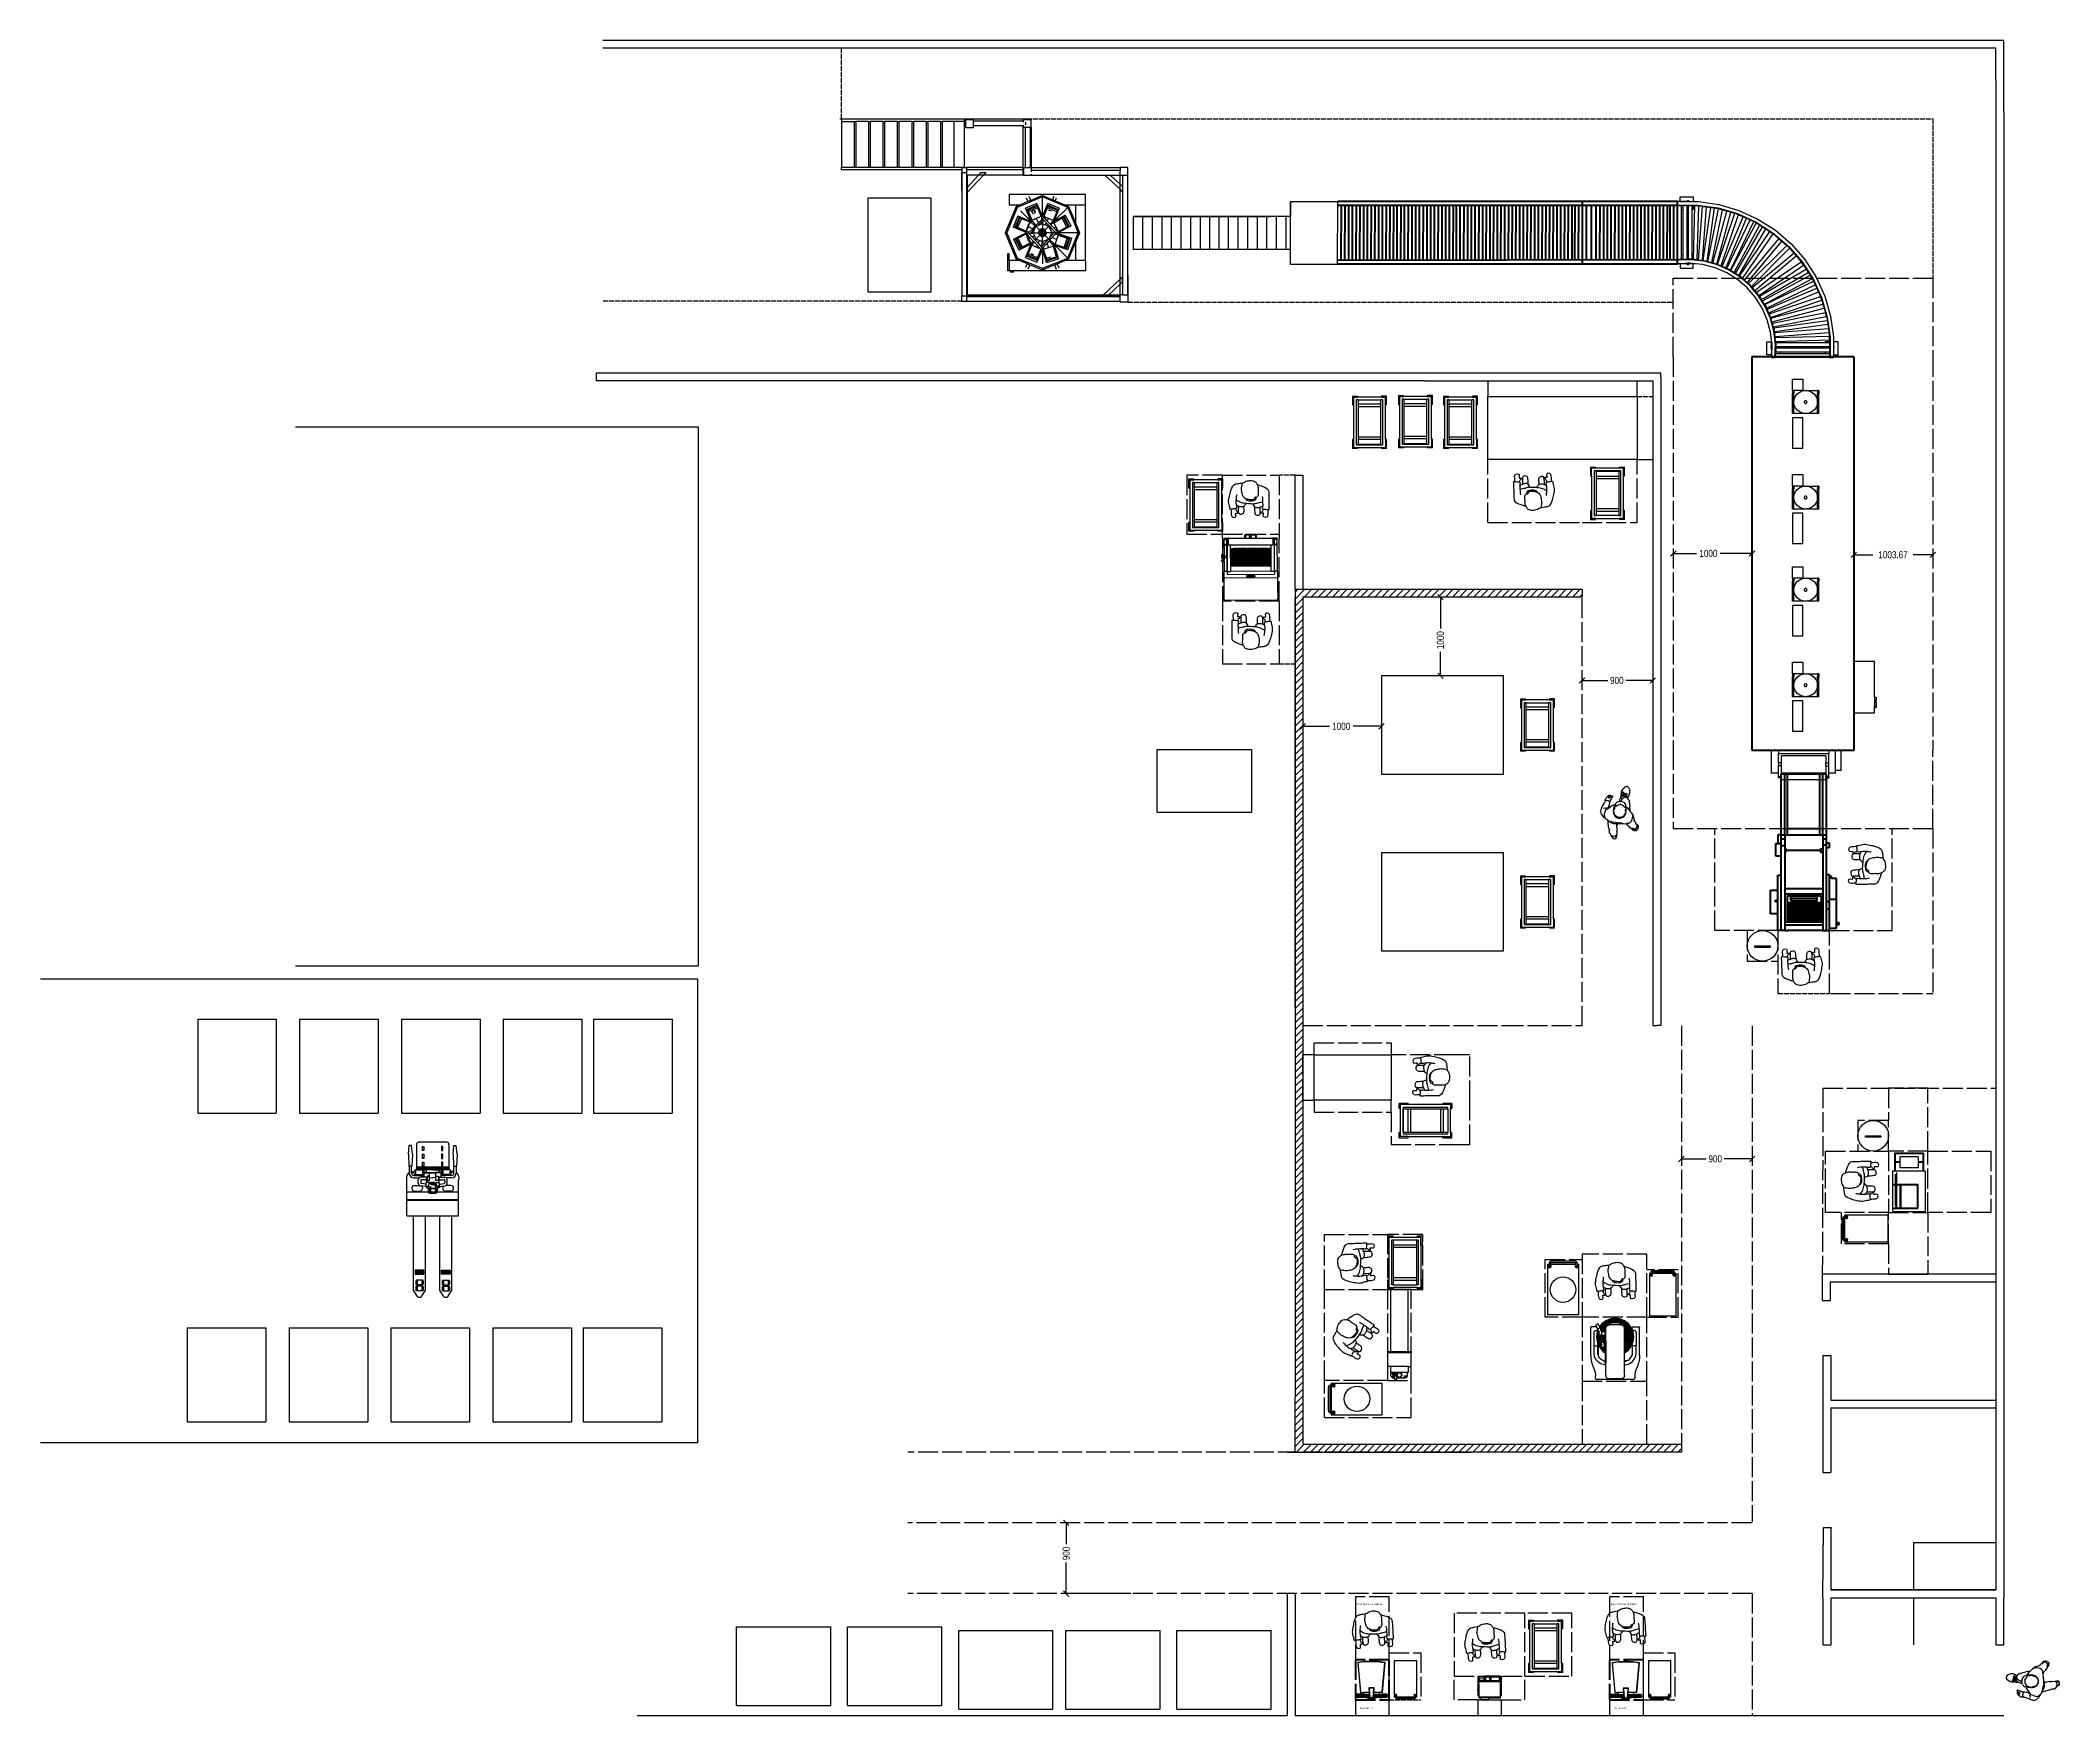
# Model space of a CAD drawing. Header units: millimetres. Extents: x -9564 to 100419, y -25359 to 24346.
# Drawn here: x 23088 to 48763, y -25359 to -4051 of the extents above; entities that cross this region are included whole.
import ezdxf

# ---------------------------------------------------------------- set-up
doc = ezdxf.new("R2010")
doc.units = ezdxf.units.MM
doc.header["$LTSCALE"] = 100
for name, pattern in [('DASHED', [1.524, 1.27, -0.254]), ('DASHED2', [0.762, 0.635, -0.127]), ('DASHEDX2', [3.048, 2.54, -0.508]), ('DOT', [0.508, 0, -0.508])]:
    doc.linetypes.add(name, pattern=pattern)
for name, color, linetype in [('Area circulacion', 50, 'DASHEDX2'), ('Area proceso', 90, 'DASHEDX2'), ('Cotas secundarias', 81, 'Continuous'), ('Maquinas', 200, 'Continuous'), ('Mesas-estantes', 230, 'Continuous'), ('MUROS', 7, 'Continuous'), ('Personal', 20, 'Continuous'), ('SLIM', 6, 'DASHED'), ('Transporte semielaborado', 30, 'Continuous')]:
    doc.layers.add(name, color=color, linetype=linetype)
doc.layers.add('Area maquinas', color=140, linetype='DASHEDX2', lineweight=50)
doc.styles.add('OpenSans', font='OpenSans-Regular.ttf')
doc.styles.add('OpenSansCondensed-Light', font='OpenSansCondensed-Light.ttf')
doc.dimstyles.new('Cotas Mateo', dxfattribs={"dimtxt": 90, "dimasz": 70, "dimexe": 0.375, "dimexo": 0.125, "dimgap": 0.1, "dimtad": 1, "dimzin": 12, "dimdsep": 46, "dimtxsty": 'OpenSansCondensed-Light', "dimblk": 'OBLIQUE', "dimcen": 2.5, "dimazin": 3, "dimtfac": 0.5, "dimtmove": 2, "dimatfit": 3, "dimarcsym": 0})

msp = doc.modelspace()

# ---------------------------------------------------------------- texts
at = {"color": 3, "linetype": 'DASHEDX2', "char_height": 20, "attachment_point": 1, "style": 'OpenSans'}
for insert in [(39824.924, -23931.581), (43056.742, -23931.581)]:
    msp.add_mtext_dynamic_manual_height_columns('Soper Operación 0,344m2', width=430, gutter_width=12.5, heights=[0], dxfattribs=dict(at, insert=insert))
at = {"color": 3, "linetype": 'DASHED2', "char_height": 20, "attachment_point": 1, "style": 'OpenSans'}
for insert in [(39866.101, -25254.663), (43097.919, -25254.663)]:
    msp.add_mtext_dynamic_manual_height_columns('Slim 0.43 m2', width=430, gutter_width=12.5, heights=[0], dxfattribs=dict(at, insert=insert))

# ---------------------------------------------------------------- blocks, each defined once
blk = doc.blocks.new('Bakery Trolley pl')
at = {"layer": 'Transporte semielaborado'}
for p, q in [((0.18, 0.625), (0.237, 0.625)), ((0.18, 0.625), (0.18, 0.526)), ((0.18, 0.526), (0.193, 0.526)), ((0.237, 0.613), (0.193, 0.613)), ((0.193, 0.526), (0.193, 0.613)), ((0.193, 0.526), (0.193, 0.139)), ((0.223, 0.583), (0.223, 0.083)), ((0.243, 0.583), (0.223, 0.583)), ((0.237, 0.613), (0.237, 0.625)), ((0.505, 0.613), (0.237, 0.613)), ((0.243, 0.583), (0.243, 0.58)), ((0.499, 0.583), (0.243, 0.583)), ((0.243, 0.58), (0.499, 0.58)), ((0.243, 0.58), (0.243, 0.524)), ((0.243, 0.524), (0.499, 0.524)), ((0.243, 0.524), (0.243, 0.497)), ((0.243, 0.497), (0.499, 0.497)), ((0.243, 0.497), (0.243, 0.162)), ((0.519, 0.583), (0.499, 0.583)), ((0.499, 0.58), (0.499, 0.583)), ((0.499, 0.524), (0.499, 0.58)), ((0.499, 0.497), (0.499, 0.524)), ((0.499, 0.162), (0.499, 0.497)), ((0.505, 0.613), (0.505, 0.625)), ((0.505, 0.625), (0.561, 0.625)), ((0.549, 0.613), (0.505, 0.613)), ((0.519, 0.083), (0.519, 0.583)), ((0.549, 0.526), (0.549, 0.613)), ((0.549, 0.526), (0.561, 0.526)), ((0.549, 0.139), (0.549, 0.526)), ((0.561, 0.526), (0.561, 0.625)), ((0.18, 0.139), (0.193, 0.139)), ((0.18, 0.139), (0.18, 0.04)), ((0.18, 0.04), (0.237, 0.04)), ((0.193, 0.139), (0.193, 0.053)), ((0.237, 0.053), (0.193, 0.053)), ((0.223, 0.083), (0.243, 0.083)), ((0.237, 0.04), (0.237, 0.053)), ((0.237, 0.053), (0.505, 0.053)), ((0.243, 0.162), (0.499, 0.162)), ((0.243, 0.162), (0.243, 0.132)), ((0.243, 0.132), (0.499, 0.132)), ((0.243, 0.132), (0.243, 0.083)), ((0.499, 0.083), (0.243, 0.083)), ((0.499, 0.132), (0.499, 0.162)), ((0.499, 0.083), (0.499, 0.132)), ((0.499, 0.083), (0.519, 0.083)), ((0.505, 0.053), (0.505, 0.04)), ((0.549, 0.053), (0.505, 0.053)), ((0.561, 0.04), (0.505, 0.04)), ((0.561, 0.139), (0.549, 0.139)), ((0.549, 0.053), (0.549, 0.139)), ((0.561, 0.04), (0.561, 0.139))]:
    blk.add_line(p, q, dxfattribs=at)
blk = doc.blocks.new('pa17-16')
for points, knots in [([(5.62, 2.554), (5.619, 2.543), (5.615, 2.525), (5.622, 2.49), (5.635, 2.429), (5.661, 2.406), (5.685, 2.391), (5.732, 2.383), (5.772, 2.384), (5.788, 2.397), (5.802, 2.427), (5.815, 2.416), (5.832, 2.43), (5.838, 2.457), (5.832, 2.504), (5.834, 2.562), (5.814, 2.594), (5.794, 2.628), (5.731, 2.639), (5.704, 2.63), (5.668, 2.626), (5.644, 2.605), (5.623, 2.596), (5.621, 2.567), (5.62, 2.554)], [0, 0, 0, 0, 0.297584, 0.631064, 1.068635, 1.39533, 1.69617, 2.097861, 2.458938, 2.716293, 3.010442, 3.199165, 3.447293, 3.731671, 4.119196, 4.541864, 4.881702, 5.22714, 5.673063, 5.989311, 6.327668, 6.644571, 6.906626, 7.259736, 7.259736, 7.259736, 7.259736]), ([(5.558, 2.439), (5.555, 2.422), (5.552, 2.385), (5.549, 2.333), (5.571, 2.26), (5.543, 2.259), (5.503, 2.253), (5.479, 2.243), (5.478, 2.281), (5.45, 2.344), (5.466, 2.423), (5.478, 2.503), (5.512, 2.58), (5.555, 2.585), (5.608, 2.596), (5.634, 2.6)], [0, 0, 0, 0, 0.404899, 0.829805, 1.276298, 1.516647, 1.885942, 2.122553, 2.418487, 2.881882, 3.382407, 3.897515, 4.613825, 5.020942, 5.393355, 5.393355, 5.393355, 5.393355]), ([(5.552, 2.381), (5.573, 2.365), (5.622, 2.34), (5.692, 2.338), (5.795, 2.332), (5.838, 2.352), (5.881, 2.361), (5.902, 2.366)], [0, 0, 0, 0, 0.49262, 0.970296, 1.525877, 1.91054, 2.357805, 2.357805, 2.357805, 2.357805]), ([(5.672, 2.399), (5.675, 2.395), (5.684, 2.383), (5.704, 2.372), (5.735, 2.37), (5.774, 2.373), (5.809, 2.387), (5.812, 2.401), (5.814, 2.42)], [0.121052, 0.121052, 0.121052, 0.121052, 0.297289, 0.584433, 0.895396, 1.26174, 1.600834, 1.760925, 1.760925, 1.760925, 1.760925]), ([(5.82, 2.585), (5.837, 2.582), (5.882, 2.567), (5.976, 2.542), (5.972, 2.461), (5.979, 2.393), (5.981, 2.315), (5.989, 2.261), (5.969, 2.266), (5.94, 2.266), (5.906, 2.267), (5.901, 2.281), (5.909, 2.318), (5.901, 2.361), (5.902, 2.401), (5.896, 2.424), (5.893, 2.435)], [6.682038, 6.682038, 6.682038, 6.682038, 7.076266, 7.806153, 8.304227, 8.77662, 9.284333, 9.649979, 9.844608, 10.160206, 10.472731, 10.661147, 10.998544, 11.371438, 11.724832, 12.051545, 12.051545, 12.051545, 12.051545]), ([(5.491, 2.248), (5.494, 2.237), (5.498, 2.215), (5.497, 2.181), (5.512, 2.145), (5.557, 2.147), (5.563, 2.168), (5.55, 2.213), (5.575, 2.2), (5.591, 2.209), (5.574, 2.226), (5.562, 2.234), (5.556, 2.252), (5.556, 2.26)], [0, 0, 0, 0, 0.324329, 0.654038, 0.980089, 1.31306, 1.562526, 1.890179, 2.123217, 2.319335, 2.559559, 2.78492, 3.066636, 3.066636, 3.066636, 3.066636]), ([(5.555, 2.321), (5.56, 2.315), (5.571, 2.304), (5.589, 2.292), (5.625, 2.291), (5.661, 2.297), (5.673, 2.315), (5.686, 2.33), (5.691, 2.338)], [0, 0, 0, 0, 0.262594, 0.520609, 0.853848, 1.185107, 1.43842, 1.738028, 1.738028, 1.738028, 1.738028]), ([(5.587, 2.295), (5.587, 2.288), (5.587, 2.267), (5.588, 2.187), (5.635, 2.19), (5.667, 2.213), (5.661, 2.262), (5.66, 2.288), (5.661, 2.301)], [0.078483, 0.078483, 0.078483, 0.078483, 0.321516, 0.797556, 1.122606, 1.448668, 1.830958, 2.166281, 2.166281, 2.166281, 2.166281]), ([(5.771, 2.336), (5.774, 2.331), (5.779, 2.32), (5.795, 2.295), (5.815, 2.285), (5.861, 2.291), (5.884, 2.306), (5.899, 2.312), (5.906, 2.315)], [0, 0, 0, 0, 0.233477, 0.532145, 0.79329, 1.163492, 1.458071, 1.725911, 1.725911, 1.725911, 1.725911]), ([(5.794, 2.299), (5.795, 2.286), (5.798, 2.261), (5.804, 2.2), (5.826, 2.187), (5.867, 2.191), (5.876, 2.212), (5.872, 2.261), (5.871, 2.286), (5.871, 2.298)], [0, 0, 0, 0, 0.353805, 0.775896, 1.041599, 1.377968, 1.615337, 2.001902, 2.313716, 2.313716, 2.313716, 2.313716]), ([(5.971, 2.265), (5.97, 2.255), (5.969, 2.234), (5.979, 2.202), (5.967, 2.164), (5.922, 2.163), (5.913, 2.183), (5.923, 2.229), (5.899, 2.213), (5.882, 2.221), (5.898, 2.24), (5.908, 2.248), (5.912, 2.262), (5.913, 2.268)], [0.038839, 0.038839, 0.038839, 0.038839, 0.324329, 0.654038, 0.980089, 1.31306, 1.562526, 1.890179, 2.123217, 2.319335, 2.559559, 2.78492, 2.989829, 2.989829, 2.989829, 2.989829])]:
    blk.add_open_spline(points, degree=3, knots=knots)
blk = doc.blocks.new('_OBLIQUE')
at = {"color": 0, "linetype": 'ByBlock'}
blk.add_line((-0.5, -0.5), (0.5, 0.5), dxfattribs=at)
blk = doc.blocks.new('*D36')
at = {"layer": 'Cotas secundarias', "color": 0, "lineweight": -2, "transparency": 16777216}
for p, q in [((39141, -12758), (39141, -12777)), ((39141, -12776), (39479, -12776)), ((40141, -12776), (39779, -12776)), ((40141, -12758), (40141, -12777))]:
    blk.add_line(p, q, dxfattribs=at)
at = {"layer": 'Defpoints', "color": 0, "transparency": 16777216}
for p in [(39141, -12758), (39141, -12776), (40141, -12758)]:
    blk.add_point(p, dxfattribs=at)
at = {"layer": 'Cotas secundarias', "color": 0, "lineweight": -2, "transparency": 16777216, "xscale": 70, "yscale": 70, "zscale": 70, "rotation": 180}
blk.add_blockref('_OBLIQUE', (39141, -12776), dxfattribs=at)
at = {"layer": 'Cotas secundarias', "color": 0, "lineweight": -2, "transparency": 16777216, "xscale": 70, "yscale": 70, "zscale": 70}
blk.add_blockref('_OBLIQUE', (40141, -12776), dxfattribs=at)
at = {"layer": 'Cotas secundarias', "color": 0, "transparency": 16777216, "insert": (39629, -12776), "char_height": 90, "attachment_point": 5, "style": 'OpenSansCondensed-Light'}
blk.add_mtext('1000', dxfattribs=at)
blk = doc.blocks.new('*D39')
at = {"layer": 'Cotas secundarias', "color": 0, "lineweight": -2, "transparency": 16777216}
for p, q in [((40916, -11133), (40890, -11133)), ((40890, -11133), (40890, -11530)), ((40890, -12133), (40890, -11830)), ((40916, -12133), (40890, -12133))]:
    blk.add_line(p, q, dxfattribs=at)
at = {"layer": 'Defpoints', "color": 0, "transparency": 16777216}
for p in [(40890, -11133), (40916, -11133), (40916, -12133)]:
    blk.add_point(p, dxfattribs=at)
at = {"layer": 'Cotas secundarias', "color": 0, "lineweight": -2, "transparency": 16777216, "xscale": 70, "yscale": 70, "zscale": 70}
for p, rotation in [((40890, -11133), 90), ((40890, -12133), 270)]:
    blk.add_blockref('_OBLIQUE', p, dxfattribs=dict(at, rotation=rotation))
at = {"layer": 'Cotas secundarias', "color": 0, "transparency": 16777216, "insert": (40890, -11680), "char_height": 90, "attachment_point": 5, "rotation": 90, "style": 'OpenSansCondensed-Light'}
blk.add_mtext('1000', dxfattribs=at)
blk = doc.blocks.new('*D40')
at = {"layer": 'Cotas secundarias', "color": 0, "lineweight": -2, "transparency": 16777216}
for p, q in [((42691, -12162), (42691, -12193)), ((42691, -12193), (43017, -12193)), ((43591, -12193), (43249, -12193)), ((43591, -12162), (43591, -12193))]:
    blk.add_line(p, q, dxfattribs=at)
at = {"layer": 'Defpoints', "color": 0, "transparency": 16777216}
for p in [(42691, -12162), (43591, -12162), (43591, -12193)]:
    blk.add_point(p, dxfattribs=at)
at = {"layer": 'Cotas secundarias', "color": 0, "lineweight": -2, "transparency": 16777216, "xscale": 70, "yscale": 70, "zscale": 70, "rotation": 180}
blk.add_blockref('_OBLIQUE', (42691, -12193), dxfattribs=at)
at = {"layer": 'Cotas secundarias', "color": 0, "lineweight": -2, "transparency": 16777216, "xscale": 70, "yscale": 70, "zscale": 70}
blk.add_blockref('_OBLIQUE', (43591, -12193), dxfattribs=at)
at = {"layer": 'Cotas secundarias', "color": 0, "transparency": 16777216, "insert": (43133, -12193), "char_height": 90, "attachment_point": 5, "style": 'OpenSansCondensed-Light'}
blk.add_mtext('900', dxfattribs=at)
blk = doc.blocks.new('*D41')
at = {"layer": 'Cotas secundarias', "color": 0, "lineweight": -2, "transparency": 16777216}
for p, q in [((43954, -18255), (43954, -18278)), ((43954, -18278), (44268, -18278)), ((44854, -18278), (44500, -18278)), ((44854, -18255), (44854, -18278))]:
    blk.add_line(p, q, dxfattribs=at)
at = {"layer": 'Defpoints', "color": 0, "transparency": 16777216}
for p in [(43954, -18255), (44854, -18255), (44854, -18278)]:
    blk.add_point(p, dxfattribs=at)
at = {"layer": 'Cotas secundarias', "color": 0, "lineweight": -2, "transparency": 16777216, "xscale": 70, "yscale": 70, "zscale": 70, "rotation": 180}
blk.add_blockref('_OBLIQUE', (43954, -18278), dxfattribs=at)
at = {"layer": 'Cotas secundarias', "color": 0, "lineweight": -2, "transparency": 16777216, "xscale": 70, "yscale": 70, "zscale": 70}
blk.add_blockref('_OBLIQUE', (44854, -18278), dxfattribs=at)
at = {"layer": 'Cotas secundarias', "color": 0, "transparency": 16777216, "insert": (44384, -18278), "char_height": 90, "attachment_point": 5, "style": 'OpenSansCondensed-Light'}
blk.add_mtext('900', dxfattribs=at)
blk = doc.blocks.new('*D43')
at = {"layer": 'Cotas secundarias', "color": 0, "lineweight": -2, "transparency": 16777216}
for p, q in [((36132, -22907), (36132, -22907)), ((36132, -22907), (36132, -23180)), ((36132, -23807), (36132, -23412)), ((36955, -23807), (36132, -23807))]:
    blk.add_line(p, q, dxfattribs=at)
at = {"layer": 'Defpoints', "color": 0, "transparency": 16777216}
for p in [(36132, -22907), (36132, -23807), (36955, -23807)]:
    blk.add_point(p, dxfattribs=at)
at = {"layer": 'Cotas secundarias', "color": 0, "lineweight": -2, "transparency": 16777216, "xscale": 70, "yscale": 70, "zscale": 70}
for p, rotation in [((36132, -22907), 90), ((36132, -23807), 270)]:
    blk.add_blockref('_OBLIQUE', p, dxfattribs=dict(at, rotation=rotation))
at = {"layer": 'Cotas secundarias', "color": 0, "transparency": 16777216, "insert": (36132, -23296), "char_height": 90, "attachment_point": 5, "rotation": 90, "style": 'OpenSansCondensed-Light'}
blk.add_mtext('900', dxfattribs=at)
blk = doc.blocks.new('*D44')
at = {"layer": 'Cotas secundarias', "color": 0, "lineweight": -2, "transparency": 16777216}
for p, q in [((43851, -10577), (43851, -10577)), ((43851, -10577), (44147, -10577)), ((44851, -10577), (44447, -10577)), ((44851, -10577), (44851, -10578))]:
    blk.add_line(p, q, dxfattribs=at)
at = {"layer": 'Defpoints', "color": 0, "transparency": 16777216}
for p in [(43851, -10577), (43851, -10577), (44851, -10577)]:
    blk.add_point(p, dxfattribs=at)
at = {"layer": 'Cotas secundarias', "color": 0, "lineweight": -2, "transparency": 16777216, "xscale": 70, "yscale": 70, "zscale": 70, "rotation": 180}
blk.add_blockref('_OBLIQUE', (43851, -10577), dxfattribs=at)
at = {"layer": 'Cotas secundarias', "color": 0, "lineweight": -2, "transparency": 16777216, "xscale": 70, "yscale": 70, "zscale": 70}
blk.add_blockref('_OBLIQUE', (44851, -10577), dxfattribs=at)
at = {"layer": 'Cotas secundarias', "color": 0, "transparency": 16777216, "insert": (44297, -10577), "char_height": 90, "attachment_point": 5, "style": 'OpenSansCondensed-Light'}
blk.add_mtext('1000', dxfattribs=at)
blk = doc.blocks.new('*D45')
at = {"layer": 'Cotas secundarias', "color": 0, "lineweight": -2, "transparency": 16777216}
for p, q in [((46147, -10577), (46147, -10595)), ((46147, -10594), (46388, -10594)), ((47151, -10594), (46902, -10594)), ((47151, -10577), (47151, -10595))]:
    blk.add_line(p, q, dxfattribs=at)
at = {"layer": 'Defpoints', "color": 0, "transparency": 16777216}
for p in [(46147, -10577), (47151, -10577), (47151, -10594)]:
    blk.add_point(p, dxfattribs=at)
at = {"layer": 'Cotas secundarias', "color": 0, "lineweight": -2, "transparency": 16777216, "xscale": 70, "yscale": 70, "zscale": 70, "rotation": 180}
blk.add_blockref('_OBLIQUE', (46147, -10594), dxfattribs=at)
at = {"layer": 'Cotas secundarias', "color": 0, "lineweight": -2, "transparency": 16777216, "xscale": 70, "yscale": 70, "zscale": 70}
blk.add_blockref('_OBLIQUE', (47151, -10594), dxfattribs=at)
at = {"layer": 'Cotas secundarias', "color": 0, "transparency": 16777216, "insert": (46645, -10594), "char_height": 90, "attachment_point": 5, "style": 'OpenSansCondensed-Light'}
blk.add_mtext('1003.67', dxfattribs=at)
blk = doc.blocks.new('Bread Slicer pl')
at = {"layer": 'Maquinas'}
for p, q in [((39.06, 62.38), (38.98, 62.37)), ((38.98, 62.37), (38.98, 62.3)), ((39.06, 62.31), (38.98, 62.3)), ((38.98, 62.3), (38.98, 62.16)), ((39.06, 62.16), (38.98, 62.16)), ((38.98, 62.16), (38.98, 62.09)), ((39.06, 62.08), (38.98, 62.09)), ((39.08, 59.55), (39.02, 59.55)), ((39.02, 59.55), (39.02, 58.8)), ((39.02, 58.8), (39.02, 56.8)), ((39.08, 58.8), (39.02, 58.8)), ((39.08, 62.39), (39.06, 62.39)), ((39.06, 62.39), (39.06, 62.38)), ((39.06, 62.31), (39.06, 62.38)), ((39.06, 62.16), (39.06, 62.31)), ((39.06, 62.08), (39.06, 62.16)), ((39.06, 62.08), (39.06, 62.07)), ((39.08, 62.07), (39.06, 62.07)), ((39.08, 62.37), (39.09, 62.46)), ((39.08, 62.39), (39.08, 62.37)), ((39.08, 62.07), (39.08, 62.37)), ((39.08, 59.55), (39.08, 62.07)), ((39.08, 59.55), (39.08, 58.8)), ((39.08, 56.8), (39.08, 58.8)), ((39.09, 62.46), (39.13, 62.55)), ((39.13, 62.55), (39.19, 62.63)), ((39.19, 62.63), (39.27, 62.69)), ((39.27, 62.69), (39.36, 62.73)), ((39.36, 62.73), (39.46, 62.74)), ((39.46, 62.74), (60.83, 62.74)), ((60.93, 62.73), (60.83, 62.74)), ((60.93, 62.73), (61.02, 62.69)), ((61.02, 62.69), (61.1, 62.63)), ((61.16, 62.55), (61.1, 62.63)), ((61.16, 62.55), (61.19, 62.46)), ((61.21, 62.37), (61.19, 62.46)), ((61.21, 62.39), (61.23, 62.39)), ((61.21, 62.39), (61.21, 62.37)), ((61.21, 62.37), (61.21, 62.07)), ((61.21, 62.07), (61.23, 62.07)), ((61.21, 62.07), (61.21, 59.55)), ((61.21, 59.55), (61.21, 60.74)), ((61.21, 59.55), (61.27, 59.55)), ((61.21, 58.8), (61.21, 59.55)), ((61.21, 58.8), (61.27, 58.8)), ((61.21, 56.8), (61.21, 58.8)), ((61.23, 62.38), (61.23, 62.39)), ((61.23, 62.38), (61.3, 62.37)), ((61.23, 62.31), (61.23, 62.38)), ((61.23, 62.31), (61.3, 62.3)), ((61.23, 62.16), (61.23, 62.31)), ((61.23, 62.16), (61.3, 62.16)), ((61.23, 62.08), (61.23, 62.16)), ((61.23, 62.08), (61.3, 62.09)), ((61.23, 62.08), (61.23, 62.07)), ((61.27, 58.8), (61.27, 59.55)), ((61.27, 56.8), (61.27, 58.8)), ((61.3, 62.37), (61.3, 62.3)), ((61.3, 62.16), (61.3, 62.3)), ((61.3, 62.16), (61.3, 62.09)), ((39.06, 51.88), (38.98, 51.87)), ((38.98, 51.87), (38.98, 51.8)), ((39.06, 51.81), (38.98, 51.8)), ((38.98, 51.8), (38.98, 51.66)), ((39.06, 51.66), (38.98, 51.66)), ((38.98, 51.66), (38.98, 51.59)), ((39.06, 51.58), (38.98, 51.59)), ((39.08, 56.8), (39.02, 56.8)), ((39.02, 56.8), (39.02, 56.05)), ((39.08, 56.05), (39.02, 56.05)), ((39.08, 51.89), (39.06, 51.89)), ((39.06, 51.89), (39.06, 51.88)), ((39.06, 51.81), (39.06, 51.88)), ((39.06, 51.66), (39.06, 51.81)), ((39.06, 51.58), (39.06, 51.66)), ((39.06, 51.57), (39.06, 51.58)), ((39.08, 51.57), (39.06, 51.57)), ((39.08, 56.8), (39.08, 56.05)), ((39.08, 56.05), (39.08, 51.89)), ((39.08, 51.57), (39.08, 51.89)), ((39.08, 51.26), (39.08, 51.57)), ((39.08, 51.26), (39.09, 51.13)), ((39.09, 51.13), (39.13, 51)), ((39.13, 51), (39.19, 50.89)), ((39.19, 50.89), (39.21, 50.88)), ((39.21, 50.74), (39.21, 50.88)), ((39.21, 50.88), (39.27, 50.81)), ((39.21, 50.74), (39.21, 37.74)), ((39.21, 50.74), (39.46, 50.74)), ((39.27, 50.81), (39.36, 50.76)), ((39.36, 50.76), (39.46, 50.74)), ((39.46, 53.48), (60.83, 53.48)), ((39.46, 50.74), (40.37, 50.74)), ((59.92, 52), (40.37, 52)), ((40.37, 50.81), (40.37, 52)), ((40.37, 50.74), (40.37, 50.81)), ((40.37, 50.74), (40.5, 50.74)), ((40.37, 50.74), (40.37, 38.86)), ((41.75, 50.74), (40.5, 50.74)), ((40.5, 38.84), (40.5, 50.74)), ((41.75, 50.74), (41.75, 39.87)), ((41.75, 50.74), (58.54, 50.74)), ((48.39, 52.79), (48.42, 52.85)), ((48.39, 52.73), (48.42, 52.79)), ((48.39, 52.79), (48.39, 52.73)), ((48.42, 52.67), (48.39, 52.73)), ((48.42, 52.85), (48.49, 52.91)), ((48.42, 52.79), (48.49, 52.85)), ((48.49, 52.62), (48.42, 52.67)), ((48.49, 52.91), (48.61, 52.96)), ((48.49, 52.85), (48.61, 52.9)), ((48.61, 52.57), (48.49, 52.62)), ((48.61, 52.96), (48.77, 53)), ((48.61, 52.9), (48.77, 52.94)), ((48.77, 52.53), (48.61, 52.57)), ((48.77, 53), (48.95, 53.02)), ((48.77, 52.94), (48.95, 52.96)), ((48.95, 52.5), (48.77, 52.53)), ((48.95, 53.02), (49.14, 53.03)), ((48.95, 52.96), (49.14, 52.97)), ((49.14, 52.5), (48.95, 52.5)), ((49.14, 53.03), (51.14, 53.03)), ((49.14, 53.03), (49.14, 52.97)), ((51.14, 52.97), (49.14, 52.97)), ((49.14, 52.5), (51.14, 52.5)), ((51.14, 53.03), (51.34, 53.02)), ((51.14, 53.03), (51.14, 52.97)), ((51.14, 52.97), (51.34, 52.96)), ((51.34, 52.5), (51.14, 52.5)), ((51.34, 53.02), (51.52, 53)), ((51.34, 52.96), (51.52, 52.94)), ((51.52, 52.53), (51.34, 52.5)), ((51.52, 53), (51.67, 52.96)), ((51.52, 52.94), (51.67, 52.9)), ((51.67, 52.57), (51.52, 52.53)), ((51.67, 52.96), (51.79, 52.91)), ((51.67, 52.9), (51.79, 52.85)), ((51.79, 52.62), (51.67, 52.57)), ((51.79, 52.91), (51.87, 52.85)), ((51.79, 52.85), (51.87, 52.79)), ((51.87, 52.67), (51.79, 52.62)), ((51.89, 52.79), (51.87, 52.85)), ((51.87, 52.79), (51.89, 52.73)), ((51.89, 52.73), (51.87, 52.67)), ((51.89, 52.79), (51.89, 52.73)), ((59.79, 50.74), (58.54, 50.74)), ((58.54, 39.87), (58.54, 50.74)), ((59.79, 50.74), (59.92, 50.74)), ((59.79, 38.84), (59.79, 50.74)), ((59.92, 50.81), (59.92, 52)), ((59.92, 50.74), (59.92, 50.81)), ((59.92, 50.74), (60.83, 50.74)), ((59.92, 50.74), (59.92, 38.85)), ((60.83, 50.74), (60.93, 50.76)), ((60.83, 50.74), (61.08, 50.74)), ((60.93, 50.76), (61.02, 50.81)), ((61.02, 50.81), (61.08, 50.88)), ((61.08, 50.88), (61.1, 50.89)), ((61.08, 50.74), (61.08, 50.88)), ((61.08, 46.43), (61.08, 50.74)), ((61.1, 50.89), (61.16, 51)), ((61.16, 51), (61.19, 51.13)), ((61.19, 51.13), (61.21, 51.26)), ((61.21, 56.8), (61.27, 56.8)), ((61.21, 56.05), (61.21, 56.8)), ((61.21, 56.05), (61.27, 56.05)), ((61.21, 51.89), (61.21, 56.05)), ((61.21, 51.89), (61.21, 56.05)), ((61.21, 51.89), (61.23, 51.89)), ((61.21, 51.57), (61.21, 51.89)), ((61.21, 51.57), (61.23, 51.57)), ((61.21, 51.57), (61.21, 51.26)), ((61.21, 51.48), (61.21, 51.57)), ((61.23, 51.88), (61.23, 51.89)), ((61.23, 51.88), (61.3, 51.87)), ((61.23, 51.81), (61.23, 51.88)), ((61.23, 51.81), (61.3, 51.8)), ((61.23, 51.66), (61.23, 51.81)), ((61.23, 51.66), (61.3, 51.66)), ((61.23, 51.58), (61.23, 51.66)), ((61.23, 51.58), (61.3, 51.59)), ((61.23, 51.58), (61.23, 51.57)), ((61.27, 56.05), (61.27, 56.8)), ((61.3, 51.87), (61.3, 51.8)), ((61.3, 51.66), (61.3, 51.8)), ((61.3, 51.66), (61.3, 51.59)), ((41.87, 48.66), (42, 48.66)), ((41.87, 48.66), (41.87, 48.53)), ((41.87, 48.53), (42, 48.53)), ((41.87, 48.53), (41.87, 44.98)), ((41.87, 44.98), (42, 44.98)), ((41.87, 41.53), (41.87, 44.98)), ((41.87, 41.53), (42, 41.53)), ((41.87, 41.41), (41.87, 41.53)), ((42, 48.66), (42, 48.53)), ((42, 48.53), (42, 44.98)), ((42, 41.53), (42, 44.98)), ((42, 41.41), (42, 41.53)), ((42.12, 48.66), (42.25, 48.66)), ((42.12, 48.66), (42.12, 48.53)), ((42.12, 48.53), (42.25, 48.53)), ((42.12, 48.53), (42.12, 44.97)), ((42.12, 44.97), (42.25, 44.97)), ((42.12, 41.53), (42.12, 44.97)), ((42.12, 41.53), (42.25, 41.53)), ((42.12, 41.41), (42.12, 41.53)), ((42.25, 48.66), (42.25, 48.53)), ((42.25, 48.53), (42.25, 44.97)), ((42.25, 41.53), (42.25, 44.97)), ((42.25, 41.41), (42.25, 41.53)), ((42.37, 48.66), (42.5, 48.66)), ((42.37, 48.66), (42.37, 48.53)), ((42.37, 48.53), (42.5, 48.53)), ((42.37, 48.53), (42.37, 44.97)), ((42.37, 44.97), (42.5, 44.97)), ((42.37, 41.53), (42.37, 44.97)), ((42.37, 41.53), (42.5, 41.53)), ((42.37, 41.41), (42.37, 41.53)), ((42.5, 48.66), (42.5, 48.53)), ((42.5, 48.53), (42.5, 44.97)), ((42.5, 41.53), (42.5, 44.97)), ((42.5, 41.41), (42.5, 41.53)), ((42.62, 48.66), (42.75, 48.66)), ((42.62, 48.66), (42.62, 48.53)), ((42.62, 48.53), (42.75, 48.53)), ((42.62, 48.53), (42.62, 44.98)), ((42.62, 44.98), (42.75, 44.98)), ((42.62, 41.53), (42.62, 44.98)), ((42.62, 41.53), (42.75, 41.53)), ((42.62, 41.41), (42.62, 41.53)), ((42.75, 48.66), (42.75, 48.53)), ((42.75, 48.53), (42.75, 44.98)), ((42.75, 41.53), (42.75, 44.98)), ((42.75, 41.41), (42.75, 41.53)), ((42.87, 48.66), (43, 48.66)), ((42.87, 48.66), (42.87, 48.53)), ((42.87, 48.53), (43, 48.53)), ((42.87, 48.53), (42.87, 44.98)), ((42.87, 44.98), (42.87, 44.97)), ((42.87, 44.97), (43, 44.97)), ((42.87, 41.53), (42.87, 44.97)), ((42.87, 41.53), (43, 41.53)), ((42.87, 41.41), (42.87, 41.53)), ((43, 48.66), (43, 48.53)), ((43, 48.53), (43, 44.98)), ((43, 44.98), (43, 44.97)), ((43, 41.53), (43, 44.97)), ((43, 41.41), (43, 41.53)), ((43.12, 48.66), (43.25, 48.66)), ((43.12, 48.66), (43.12, 48.53)), ((43.12, 48.53), (43.25, 48.53)), ((43.12, 48.53), (43.12, 44.98)), ((43.12, 41.53), (43.12, 44.98)), ((43.12, 44.98), (43.25, 44.98)), ((43.12, 41.53), (43.25, 41.53)), ((43.12, 41.41), (43.12, 41.53)), ((43.25, 48.66), (43.25, 48.53)), ((43.25, 48.53), (43.25, 44.98)), ((43.25, 41.53), (43.25, 44.98)), ((43.25, 41.41), (43.25, 41.53)), ((43.37, 48.66), (43.5, 48.66)), ((43.37, 48.66), (43.37, 48.53)), ((43.37, 48.53), (43.5, 48.53)), ((43.37, 48.53), (43.37, 44.98)), ((43.37, 44.98), (43.37, 44.97)), ((43.37, 44.97), (43.5, 44.97)), ((43.37, 41.53), (43.37, 44.97)), ((43.37, 41.53), (43.5, 41.53)), ((43.37, 41.41), (43.37, 41.53)), ((43.5, 48.66), (43.5, 48.53)), ((43.5, 48.53), (43.5, 44.98)), ((43.5, 44.98), (43.5, 44.97)), ((43.5, 41.53), (43.5, 44.97)), ((43.5, 41.41), (43.5, 41.53)), ((43.62, 48.66), (43.75, 48.66)), ((43.62, 48.66), (43.62, 48.53)), ((43.62, 48.53), (43.75, 48.53)), ((43.62, 48.53), (43.62, 44.98)), ((43.62, 44.98), (43.62, 44.97)), ((43.62, 44.97), (43.75, 44.97)), ((43.62, 41.53), (43.62, 44.97)), ((43.62, 41.53), (43.75, 41.53)), ((43.62, 41.41), (43.62, 41.53)), ((43.75, 48.66), (43.75, 48.53)), ((43.75, 48.53), (43.75, 44.98)), ((43.75, 44.98), (43.75, 44.97)), ((43.75, 41.53), (43.75, 44.97)), ((43.75, 41.41), (43.75, 41.53)), ((43.87, 48.66), (44, 48.66)), ((43.87, 48.66), (43.87, 48.53)), ((43.87, 48.53), (44, 48.53)), ((43.87, 48.53), (43.87, 44.98)), ((43.87, 41.53), (43.87, 44.98)), ((43.87, 44.98), (44, 44.98)), ((43.87, 41.53), (44, 41.53)), ((43.87, 41.41), (43.87, 41.53)), ((44, 48.66), (44, 48.53)), ((44, 48.53), (44, 44.98)), ((44, 41.53), (44, 44.98)), ((44, 41.41), (44, 41.53)), ((44.12, 48.66), (44.25, 48.66)), ((44.12, 48.66), (44.12, 48.53)), ((44.12, 48.53), (44.25, 48.53)), ((44.12, 48.53), (44.12, 44.98)), ((44.12, 44.98), (44.12, 44.97)), ((44.12, 44.97), (44.25, 44.97)), ((44.12, 41.53), (44.12, 44.97)), ((44.12, 41.53), (44.25, 41.53)), ((44.12, 41.41), (44.12, 41.53)), ((44.25, 48.66), (44.25, 48.53)), ((44.25, 48.53), (44.25, 44.98)), ((44.25, 44.98), (44.25, 44.97)), ((44.25, 41.53), (44.25, 44.97)), ((44.25, 41.41), (44.25, 41.53)), ((44.37, 48.66), (44.5, 48.66)), ((44.37, 48.66), (44.37, 48.53)), ((44.37, 48.53), (44.5, 48.53)), ((44.37, 48.53), (44.37, 44.97)), ((44.37, 44.97), (44.5, 44.97)), ((44.37, 41.53), (44.37, 44.97)), ((44.37, 41.53), (44.5, 41.53)), ((44.37, 41.41), (44.37, 41.53)), ((44.5, 48.66), (44.5, 48.53)), ((44.5, 48.53), (44.5, 44.97)), ((44.5, 41.53), (44.5, 44.97)), ((44.5, 41.41), (44.5, 41.53)), ((44.62, 48.66), (44.75, 48.66)), ((44.62, 48.66), (44.62, 48.53)), ((44.62, 48.53), (44.75, 48.53)), ((44.62, 48.53), (44.62, 44.97)), ((44.62, 44.97), (44.75, 44.97)), ((44.62, 41.53), (44.62, 44.97)), ((44.62, 41.53), (44.75, 41.53)), ((44.62, 41.41), (44.62, 41.53)), ((44.75, 48.66), (44.75, 48.53)), ((44.75, 48.53), (44.75, 44.97)), ((44.75, 41.53), (44.75, 44.97)), ((44.75, 41.41), (44.75, 41.53)), ((44.87, 48.66), (45, 48.66)), ((44.87, 48.66), (44.87, 48.53)), ((44.87, 48.53), (45, 48.53)), ((44.87, 48.53), (44.87, 44.98)), ((44.87, 44.98), (44.87, 44.97)), ((44.87, 44.97), (45, 44.97)), ((44.87, 41.53), (44.87, 44.97)), ((44.87, 41.53), (45, 41.53)), ((44.87, 41.41), (44.87, 41.53)), ((45, 48.66), (45, 48.53)), ((45, 48.53), (45, 44.98)), ((45, 44.98), (45, 44.97)), ((45, 41.53), (45, 44.97)), ((45, 41.41), (45, 41.53)), ((45.12, 48.66), (45.25, 48.66)), ((45.12, 48.66), (45.12, 48.53)), ((45.12, 48.53), (45.25, 48.53)), ((45.12, 48.53), (45.12, 44.98)), ((45.12, 41.53), (45.12, 44.98)), ((45.12, 44.98), (45.25, 44.98)), ((45.12, 41.53), (45.25, 41.53)), ((45.12, 41.41), (45.12, 41.53)), ((45.25, 48.66), (45.25, 48.53)), ((45.25, 48.53), (45.25, 44.98)), ((45.25, 41.53), (45.25, 44.98)), ((45.25, 41.41), (45.25, 41.53)), ((45.37, 48.66), (45.5, 48.66)), ((45.37, 48.66), (45.37, 48.53)), ((45.37, 48.53), (45.5, 48.53)), ((45.37, 48.53), (45.37, 44.97)), ((45.37, 44.97), (45.5, 44.97)), ((45.37, 41.53), (45.37, 44.97)), ((45.37, 41.53), (45.5, 41.53)), ((45.37, 41.41), (45.37, 41.53)), ((45.5, 48.66), (45.5, 48.53)), ((45.5, 48.53), (45.5, 44.97)), ((45.5, 41.53), (45.5, 44.97)), ((45.5, 41.41), (45.5, 41.53)), ((45.62, 48.66), (45.75, 48.66)), ((45.62, 48.66), (45.62, 48.53)), ((45.62, 48.53), (45.75, 48.53)), ((45.62, 48.53), (45.62, 44.98)), ((45.62, 44.98), (45.62, 44.97)), ((45.62, 44.97), (45.75, 44.97)), ((45.62, 41.53), (45.62, 44.97)), ((45.62, 41.53), (45.75, 41.53)), ((45.62, 41.41), (45.62, 41.53)), ((45.75, 48.66), (45.75, 48.53)), ((45.75, 48.53), (45.75, 44.98)), ((45.75, 44.98), (45.75, 44.97)), ((45.75, 41.53), (45.75, 44.97)), ((45.75, 41.41), (45.75, 41.53)), ((45.87, 48.66), (46, 48.66)), ((45.87, 48.66), (45.87, 48.53)), ((45.87, 48.53), (46, 48.53)), ((45.87, 48.53), (45.87, 44.98)), ((45.87, 41.53), (45.87, 44.98)), ((45.87, 44.98), (46, 44.98)), ((45.87, 41.53), (46, 41.53)), ((45.87, 41.41), (45.87, 41.53)), ((46, 48.66), (46, 48.53)), ((46, 48.53), (46, 44.98)), ((46, 41.53), (46, 44.98)), ((46, 41.41), (46, 41.53)), ((46.12, 48.66), (46.25, 48.66)), ((46.12, 48.66), (46.12, 48.53)), ((46.12, 48.53), (46.25, 48.53)), ((46.12, 48.53), (46.12, 44.97)), ((46.12, 44.97), (46.25, 44.97)), ((46.12, 41.53), (46.12, 44.97)), ((46.12, 41.53), (46.25, 41.53)), ((46.12, 41.41), (46.12, 41.53)), ((46.25, 48.66), (46.25, 48.53)), ((46.25, 48.53), (46.25, 44.97)), ((46.25, 41.53), (46.25, 44.97)), ((46.25, 41.41), (46.25, 41.53)), ((46.37, 48.66), (46.5, 48.66)), ((46.37, 48.66), (46.37, 48.53)), ((46.37, 48.53), (46.5, 48.53)), ((46.37, 48.53), (46.37, 44.98)), ((46.37, 44.98), (46.37, 44.97)), ((46.37, 44.97), (46.5, 44.97)), ((46.37, 41.53), (46.37, 44.97)), ((46.37, 41.53), (46.5, 41.53)), ((46.37, 41.41), (46.37, 41.53)), ((46.5, 48.66), (46.5, 48.53)), ((46.5, 48.53), (46.5, 44.98)), ((46.5, 44.98), (46.5, 44.97)), ((46.5, 41.53), (46.5, 44.97)), ((46.5, 41.41), (46.5, 41.53)), ((46.62, 48.66), (46.75, 48.66)), ((46.62, 48.66), (46.62, 48.53)), ((46.62, 48.53), (46.75, 48.53)), ((46.62, 48.53), (46.62, 44.97)), ((46.62, 44.97), (46.75, 44.97)), ((46.62, 41.53), (46.62, 44.97)), ((46.62, 41.53), (46.75, 41.53)), ((46.62, 41.41), (46.62, 41.53)), ((46.75, 48.66), (46.75, 48.53)), ((46.75, 48.53), (46.75, 44.97)), ((46.75, 41.53), (46.75, 44.97)), ((46.75, 41.41), (46.75, 41.53)), ((46.87, 48.66), (47, 48.66)), ((46.87, 48.66), (46.87, 48.53)), ((46.87, 48.53), (47, 48.53)), ((46.87, 48.53), (46.87, 44.98)), ((46.87, 44.98), (46.87, 44.97)), ((46.87, 44.97), (47, 44.97)), ((46.87, 41.53), (46.87, 44.97)), ((46.87, 41.53), (47, 41.53)), ((46.87, 41.41), (46.87, 41.53)), ((47, 48.66), (47, 48.53)), ((47, 48.53), (47, 44.98)), ((47, 44.98), (47, 44.97)), ((47, 41.53), (47, 44.97)), ((47, 41.41), (47, 41.53)), ((47.12, 48.66), (47.25, 48.66)), ((47.12, 48.66), (47.12, 48.53)), ((47.12, 48.53), (47.25, 48.53)), ((47.12, 48.53), (47.12, 44.98)), ((47.12, 44.98), (47.25, 44.98)), ((47.12, 41.53), (47.12, 44.98)), ((47.12, 41.53), (47.25, 41.53)), ((47.12, 41.41), (47.12, 41.53)), ((47.25, 48.66), (47.25, 48.53)), ((47.25, 48.53), (47.25, 44.98)), ((47.25, 41.53), (47.25, 44.98)), ((47.25, 41.41), (47.25, 41.53)), ((47.37, 48.66), (47.5, 48.66)), ((47.37, 48.66), (47.37, 48.53)), ((47.37, 48.53), (47.5, 48.53)), ((47.37, 48.53), (47.37, 44.98)), ((47.37, 41.53), (47.37, 44.98)), ((47.37, 44.98), (47.5, 44.98)), ((47.37, 41.53), (47.5, 41.53)), ((47.37, 41.41), (47.37, 41.53)), ((47.5, 48.66), (47.5, 48.53)), ((47.5, 48.53), (47.5, 44.98)), ((47.5, 41.53), (47.5, 44.98)), ((47.5, 41.41), (47.5, 41.53)), ((47.62, 48.66), (47.75, 48.66)), ((47.62, 48.66), (47.62, 48.53)), ((47.62, 48.53), (47.75, 48.53)), ((47.62, 48.53), (47.62, 44.97)), ((47.62, 44.97), (47.75, 44.97)), ((47.62, 41.53), (47.62, 44.97)), ((47.62, 41.53), (47.75, 41.53)), ((47.62, 41.41), (47.62, 41.53)), ((47.75, 48.66), (47.75, 48.53)), ((47.75, 48.53), (47.75, 44.97)), ((47.75, 41.53), (47.75, 44.97)), ((47.75, 41.41), (47.75, 41.53)), ((47.87, 48.66), (48, 48.66)), ((47.87, 48.66), (47.87, 48.53)), ((47.87, 48.53), (48, 48.53)), ((47.87, 48.53), (47.87, 44.97)), ((47.87, 44.97), (48, 44.97)), ((47.87, 41.53), (47.87, 44.97)), ((47.87, 41.53), (48, 41.53)), ((47.87, 41.41), (47.87, 41.53)), ((48, 48.66), (48, 48.53)), ((48, 48.53), (48, 44.97)), ((48, 41.53), (48, 44.97)), ((48, 41.41), (48, 41.53)), ((48.12, 48.66), (48.25, 48.66)), ((48.12, 48.66), (48.12, 48.53)), ((48.12, 48.53), (48.25, 48.53)), ((48.12, 48.53), (48.12, 44.97)), ((48.12, 44.97), (48.25, 44.97)), ((48.12, 41.53), (48.12, 44.97)), ((48.12, 41.53), (48.25, 41.53)), ((48.12, 41.41), (48.12, 41.53)), ((48.25, 48.66), (48.25, 48.53)), ((48.25, 48.53), (48.25, 44.97)), ((48.25, 41.53), (48.25, 44.97)), ((48.25, 41.41), (48.25, 41.53)), ((48.37, 48.66), (48.5, 48.66)), ((48.37, 48.66), (48.37, 48.53)), ((48.37, 48.53), (48.5, 48.53)), ((48.37, 48.53), (48.37, 44.98)), ((48.37, 44.98), (48.5, 44.98)), ((48.37, 41.53), (48.37, 44.98)), ((48.37, 41.53), (48.5, 41.53)), ((48.37, 41.41), (48.37, 41.53)), ((48.5, 48.66), (48.5, 48.53)), ((48.5, 48.53), (48.5, 44.98)), ((48.5, 41.53), (48.5, 44.98)), ((48.5, 41.41), (48.5, 41.53)), ((48.62, 48.66), (48.75, 48.66)), ((48.62, 48.66), (48.62, 48.53)), ((48.62, 48.53), (48.75, 48.53)), ((48.62, 48.53), (48.62, 44.98)), ((48.62, 44.98), (48.62, 44.97)), ((48.62, 44.97), (48.75, 44.97)), ((48.62, 41.53), (48.62, 44.97)), ((48.62, 41.53), (48.75, 41.53)), ((48.62, 41.41), (48.62, 41.53)), ((48.75, 48.66), (48.75, 48.53)), ((48.75, 48.53), (48.75, 44.98)), ((48.75, 44.98), (48.75, 44.97)), ((48.75, 41.53), (48.75, 44.97)), ((48.75, 41.41), (48.75, 41.53)), ((48.87, 48.66), (49, 48.66)), ((48.87, 48.66), (48.87, 48.53)), ((48.87, 48.53), (49, 48.53)), ((48.87, 48.53), (48.87, 44.97)), ((48.87, 44.97), (49, 44.97)), ((48.87, 41.53), (48.87, 44.97)), ((48.87, 41.53), (49, 41.53)), ((48.87, 41.41), (48.87, 41.53)), ((49, 48.66), (49, 48.53)), ((49, 48.53), (49, 44.97)), ((49, 41.53), (49, 44.97)), ((49, 41.41), (49, 41.53)), ((49.12, 48.66), (49.25, 48.66)), ((49.12, 48.66), (49.12, 48.53)), ((49.12, 48.53), (49.25, 48.53)), ((49.12, 48.53), (49.12, 44.98)), ((49.12, 44.98), (49.12, 44.97)), ((49.12, 44.97), (49.25, 44.97)), ((49.12, 41.53), (49.12, 44.97)), ((49.12, 41.53), (49.25, 41.53)), ((49.12, 41.41), (49.12, 41.53)), ((49.25, 48.66), (49.25, 48.53)), ((49.25, 48.53), (49.25, 44.98)), ((49.25, 44.98), (49.25, 44.97)), ((49.25, 41.53), (49.25, 44.97)), ((49.25, 41.41), (49.25, 41.53)), ((49.37, 48.66), (49.5, 48.66)), ((49.37, 48.66), (49.37, 48.53)), ((49.37, 48.53), (49.5, 48.53)), ((49.37, 48.53), (49.37, 44.98)), ((49.37, 44.98), (49.5, 44.98)), ((49.37, 41.53), (49.37, 44.98)), ((49.37, 41.53), (49.5, 41.53)), ((49.37, 41.41), (49.37, 41.53)), ((49.5, 48.66), (49.5, 48.53)), ((49.5, 48.53), (49.5, 44.98)), ((49.5, 41.53), (49.5, 44.98)), ((49.5, 41.41), (49.5, 41.53)), ((49.62, 48.66), (49.75, 48.66)), ((49.62, 48.66), (49.62, 48.53)), ((49.62, 48.53), (49.75, 48.53)), ((49.62, 48.53), (49.62, 44.97)), ((49.62, 44.97), (49.75, 44.97)), ((49.62, 41.53), (49.62, 44.97)), ((49.62, 41.53), (49.75, 41.53)), ((49.62, 41.41), (49.62, 41.53)), ((49.75, 48.66), (49.75, 48.53)), ((49.75, 48.53), (49.75, 44.97)), ((49.75, 41.53), (49.75, 44.97)), ((49.75, 41.41), (49.75, 41.53)), ((49.87, 48.66), (50, 48.66)), ((49.87, 48.66), (49.87, 48.53)), ((49.87, 48.53), (50, 48.53)), ((49.87, 48.53), (49.87, 44.98)), ((49.87, 44.98), (49.87, 44.97)), ((49.87, 44.97), (50, 44.97)), ((49.87, 41.53), (49.87, 44.97)), ((49.87, 41.53), (50, 41.53)), ((49.87, 41.41), (49.87, 41.53)), ((50, 48.66), (50, 48.53)), ((50, 48.53), (50, 44.98)), ((50, 44.98), (50, 44.97)), ((50, 41.53), (50, 44.97)), ((50, 41.41), (50, 41.53)), ((50.12, 48.66), (50.25, 48.66)), ((50.12, 48.66), (50.12, 48.53)), ((50.12, 48.53), (50.25, 48.53)), ((50.12, 48.53), (50.12, 44.97)), ((50.12, 44.97), (50.25, 44.97)), ((50.12, 41.53), (50.12, 44.97)), ((50.12, 41.53), (50.25, 41.53)), ((50.12, 41.41), (50.12, 41.53)), ((50.25, 48.66), (50.25, 48.53)), ((50.25, 48.53), (50.25, 44.97)), ((50.25, 41.53), (50.25, 44.97)), ((50.25, 41.41), (50.25, 41.53)), ((50.37, 48.66), (50.5, 48.66)), ((50.37, 48.66), (50.37, 48.53)), ((50.37, 48.53), (50.5, 48.53)), ((50.37, 48.53), (50.37, 44.98)), ((50.37, 41.53), (50.37, 44.98)), ((50.37, 44.98), (50.5, 44.98)), ((50.37, 41.53), (50.5, 41.53)), ((50.37, 41.41), (50.37, 41.53)), ((50.5, 48.66), (50.5, 48.53)), ((50.5, 48.53), (50.5, 44.98)), ((50.5, 41.53), (50.5, 44.98)), ((50.5, 41.41), (50.5, 41.53)), ((50.62, 48.66), (50.75, 48.66)), ((50.62, 48.66), (50.62, 48.53)), ((50.62, 48.53), (50.75, 48.53)), ((50.62, 48.53), (50.62, 44.98)), ((50.62, 44.98), (50.62, 44.97)), ((50.62, 44.97), (50.75, 44.97)), ((50.62, 41.53), (50.62, 44.97)), ((50.62, 41.53), (50.75, 41.53)), ((50.62, 41.41), (50.62, 41.53)), ((50.75, 48.66), (50.75, 48.53)), ((50.75, 48.53), (50.75, 44.98)), ((50.75, 44.98), (50.75, 44.97)), ((50.75, 41.53), (50.75, 44.97)), ((50.75, 41.41), (50.75, 41.53)), ((50.87, 48.66), (51, 48.66)), ((50.87, 48.66), (50.87, 48.53)), ((50.87, 48.53), (51, 48.53)), ((50.87, 48.53), (50.87, 44.97)), ((50.87, 44.97), (51, 44.97)), ((50.87, 41.53), (50.87, 44.97)), ((50.87, 41.53), (51, 41.53)), ((50.87, 41.41), (50.87, 41.53)), ((51, 48.66), (51, 48.53)), ((51, 48.53), (51, 44.97)), ((51, 41.53), (51, 44.97)), ((51, 41.41), (51, 41.53)), ((51.12, 48.66), (51.25, 48.66)), ((51.12, 48.66), (51.12, 48.53)), ((51.12, 48.53), (51.25, 48.53)), ((51.12, 48.53), (51.12, 44.97)), ((51.12, 44.97), (51.25, 44.97)), ((51.12, 41.53), (51.12, 44.97)), ((51.12, 41.53), (51.25, 41.53)), ((51.12, 41.41), (51.12, 41.53)), ((51.25, 48.66), (51.25, 48.53)), ((51.25, 48.53), (51.25, 44.97)), ((51.25, 41.53), (51.25, 44.97)), ((51.25, 41.41), (51.25, 41.53)), ((51.37, 48.66), (51.5, 48.66)), ((51.37, 48.66), (51.37, 48.53)), ((51.37, 48.53), (51.5, 48.53)), ((51.37, 48.53), (51.37, 44.98)), ((51.37, 44.98), (51.5, 44.98)), ((51.37, 41.53), (51.37, 44.98)), ((51.37, 41.53), (51.5, 41.53)), ((51.37, 41.41), (51.37, 41.53)), ((51.5, 48.66), (51.5, 48.53)), ((51.5, 48.53), (51.5, 44.98)), ((51.5, 41.53), (51.5, 44.98)), ((51.5, 41.41), (51.5, 41.53)), ((51.62, 48.66), (51.75, 48.66)), ((51.62, 48.66), (51.62, 48.53)), ((51.62, 48.53), (51.75, 48.53)), ((51.62, 48.53), (51.62, 44.97)), ((51.62, 44.97), (51.75, 44.97)), ((51.62, 41.53), (51.62, 44.97)), ((51.62, 41.53), (51.75, 41.53)), ((51.62, 41.41), (51.62, 41.53)), ((51.75, 48.66), (51.75, 48.53)), ((51.75, 48.53), (51.75, 44.97)), ((51.75, 41.53), (51.75, 44.97)), ((51.75, 41.41), (51.75, 41.53)), ((51.87, 48.66), (52, 48.66)), ((51.87, 48.66), (51.87, 48.53)), ((51.87, 48.53), (52, 48.53)), ((51.87, 48.53), (51.87, 44.97)), ((51.87, 44.97), (52, 44.97)), ((51.87, 41.53), (51.87, 44.97)), ((51.87, 41.53), (52, 41.53)), ((51.87, 41.41), (51.87, 41.53)), ((52, 48.66), (52, 48.53)), ((52, 48.53), (52, 44.97)), ((52, 41.53), (52, 44.97)), ((52, 41.41), (52, 41.53)), ((52.12, 48.66), (52.25, 48.66)), ((52.12, 48.66), (52.12, 48.53)), ((52.12, 48.53), (52.25, 48.53)), ((52.12, 48.53), (52.12, 44.98)), ((52.12, 44.98), (52.12, 44.97)), ((52.12, 44.97), (52.25, 44.97)), ((52.12, 41.53), (52.12, 44.97)), ((52.12, 41.53), (52.25, 41.53)), ((52.12, 41.41), (52.12, 41.53)), ((52.25, 48.66), (52.25, 48.53)), ((52.25, 48.53), (52.25, 44.98)), ((52.25, 44.98), (52.25, 44.97)), ((52.25, 41.53), (52.25, 44.97)), ((52.25, 41.41), (52.25, 41.53)), ((52.37, 48.66), (52.5, 48.66)), ((52.37, 48.66), (52.37, 48.53)), ((52.37, 48.53), (52.5, 48.53)), ((52.37, 48.53), (52.37, 44.97)), ((52.37, 44.97), (52.5, 44.97)), ((52.37, 41.53), (52.37, 44.97)), ((52.37, 41.53), (52.5, 41.53)), ((52.37, 41.41), (52.37, 41.53)), ((52.5, 48.66), (52.5, 48.53)), ((52.5, 48.53), (52.5, 44.97)), ((52.5, 41.53), (52.5, 44.97)), ((52.5, 41.41), (52.5, 41.53)), ((52.62, 48.66), (52.75, 48.66)), ((52.62, 48.66), (52.62, 48.53)), ((52.62, 48.53), (52.75, 48.53)), ((52.62, 48.53), (52.62, 44.97)), ((52.62, 44.97), (52.75, 44.97)), ((52.62, 41.53), (52.62, 44.97)), ((52.62, 41.53), (52.75, 41.53)), ((52.62, 41.41), (52.62, 41.53)), ((52.75, 48.66), (52.75, 48.53)), ((52.75, 48.53), (52.75, 44.97)), ((52.75, 41.53), (52.75, 44.97)), ((52.75, 41.41), (52.75, 41.53)), ((52.87, 48.66), (53, 48.66)), ((52.87, 48.66), (52.87, 48.53)), ((52.87, 48.53), (53, 48.53)), ((52.87, 48.53), (52.87, 44.98)), ((52.87, 44.98), (52.87, 44.97)), ((52.87, 44.97), (53, 44.97)), ((52.87, 41.53), (52.87, 44.97)), ((52.87, 41.53), (53, 41.53)), ((52.87, 41.41), (52.87, 41.53)), ((53, 48.66), (53, 48.53)), ((53, 48.53), (53, 44.98)), ((53, 44.98), (53, 44.97)), ((53, 41.53), (53, 44.97)), ((53, 41.41), (53, 41.53)), ((53.12, 48.66), (53.25, 48.66)), ((53.12, 48.66), (53.12, 48.53)), ((53.12, 48.53), (53.25, 48.53)), ((53.12, 48.53), (53.12, 44.97)), ((53.12, 44.97), (53.25, 44.97)), ((53.12, 41.53), (53.12, 44.97)), ((53.12, 41.53), (53.25, 41.53)), ((53.12, 41.41), (53.12, 41.53)), ((53.25, 48.66), (53.25, 48.53)), ((53.25, 48.53), (53.25, 44.97)), ((53.25, 41.53), (53.25, 44.97)), ((53.25, 41.41), (53.25, 41.53)), ((53.37, 48.66), (53.5, 48.66)), ((53.37, 48.66), (53.37, 48.53)), ((53.37, 48.53), (53.5, 48.53)), ((53.37, 48.53), (53.37, 44.98)), ((53.37, 41.53), (53.37, 44.98)), ((53.37, 44.98), (53.5, 44.98)), ((53.37, 41.53), (53.5, 41.53)), ((53.37, 41.41), (53.37, 41.53)), ((53.5, 48.66), (53.5, 48.53)), ((53.5, 48.53), (53.5, 44.98)), ((53.5, 41.53), (53.5, 44.98)), ((53.5, 41.41), (53.5, 41.53)), ((53.62, 48.66), (53.75, 48.66)), ((53.62, 48.66), (53.62, 48.53)), ((53.62, 48.53), (53.75, 48.53)), ((53.62, 48.53), (53.62, 44.98)), ((53.62, 44.98), (53.75, 44.98)), ((53.62, 41.53), (53.62, 44.98)), ((53.62, 41.53), (53.75, 41.53)), ((53.62, 41.41), (53.62, 41.53)), ((53.75, 48.66), (53.75, 48.53)), ((53.75, 48.53), (53.75, 44.98)), ((53.75, 41.53), (53.75, 44.98)), ((53.75, 41.41), (53.75, 41.53)), ((53.87, 48.66), (54, 48.66)), ((53.87, 48.66), (53.87, 48.53)), ((53.87, 48.53), (54, 48.53)), ((53.87, 48.53), (53.87, 44.97)), ((53.87, 44.97), (54, 44.97)), ((53.87, 41.53), (53.87, 44.97)), ((53.87, 41.53), (54, 41.53)), ((53.87, 41.41), (53.87, 41.53)), ((54, 48.66), (54, 48.53)), ((54, 48.53), (54, 44.97)), ((54, 41.53), (54, 44.97)), ((54, 41.41), (54, 41.53)), ((54.12, 48.66), (54.25, 48.66)), ((54.12, 48.66), (54.12, 48.53)), ((54.12, 48.53), (54.25, 48.53)), ((54.12, 48.53), (54.12, 44.98)), ((54.12, 44.98), (54.12, 44.97)), ((54.12, 44.97), (54.25, 44.97)), ((54.12, 41.53), (54.12, 44.97)), ((54.12, 41.53), (54.25, 41.53)), ((54.12, 41.41), (54.12, 41.53)), ((54.25, 48.66), (54.25, 48.53)), ((54.25, 48.53), (54.25, 44.98)), ((54.25, 44.98), (54.25, 44.97)), ((54.25, 41.53), (54.25, 44.97)), ((54.25, 41.41), (54.25, 41.53)), ((54.37, 48.66), (54.5, 48.66)), ((54.37, 48.66), (54.37, 48.53)), ((54.37, 48.53), (54.5, 48.53)), ((54.37, 48.53), (54.37, 44.98)), ((54.37, 44.98), (54.37, 44.97)), ((54.37, 44.97), (54.5, 44.97)), ((54.37, 41.53), (54.37, 44.97)), ((54.37, 41.53), (54.5, 41.53)), ((54.37, 41.41), (54.37, 41.53)), ((54.5, 48.66), (54.5, 48.53)), ((54.5, 48.53), (54.5, 44.98)), ((54.5, 44.98), (54.5, 44.97)), ((54.5, 41.53), (54.5, 44.97)), ((54.5, 41.41), (54.5, 41.53)), ((54.62, 48.66), (54.75, 48.66)), ((54.62, 48.66), (54.62, 48.53)), ((54.62, 48.53), (54.75, 48.53)), ((54.62, 48.53), (54.62, 44.98)), ((54.62, 41.53), (54.62, 44.98)), ((54.62, 44.98), (54.75, 44.98)), ((54.62, 41.53), (54.75, 41.53)), ((54.62, 41.41), (54.62, 41.53)), ((54.75, 48.66), (54.75, 48.53)), ((54.75, 48.53), (54.75, 44.98)), ((54.75, 41.53), (54.75, 44.98)), ((54.75, 41.41), (54.75, 41.53)), ((54.87, 48.66), (55, 48.66)), ((54.87, 48.66), (54.87, 48.53)), ((54.87, 48.53), (55, 48.53)), ((54.87, 48.53), (54.87, 44.97)), ((54.87, 44.97), (55, 44.97)), ((54.87, 41.53), (54.87, 44.97)), ((54.87, 41.53), (55, 41.53)), ((54.87, 41.41), (54.87, 41.53)), ((55, 48.66), (55, 48.53)), ((55, 48.53), (55, 44.97)), ((55, 41.53), (55, 44.97)), ((55, 41.41), (55, 41.53)), ((55.12, 48.66), (55.25, 48.66)), ((55.12, 48.66), (55.12, 48.53)), ((55.12, 48.53), (55.25, 48.53)), ((55.12, 48.53), (55.12, 44.98)), ((55.12, 44.98), (55.12, 44.97)), ((55.12, 44.97), (55.25, 44.97)), ((55.12, 41.53), (55.12, 44.97)), ((55.12, 41.53), (55.25, 41.53)), ((55.12, 41.41), (55.12, 41.53)), ((55.25, 48.66), (55.25, 48.53)), ((55.25, 48.53), (55.25, 44.98)), ((55.25, 44.98), (55.25, 44.97)), ((55.25, 41.53), (55.25, 44.97)), ((55.25, 41.41), (55.25, 41.53)), ((55.37, 48.66), (55.5, 48.66)), ((55.37, 48.66), (55.37, 48.53)), ((55.37, 48.53), (55.5, 48.53)), ((55.37, 48.53), (55.37, 44.97)), ((55.37, 44.97), (55.5, 44.97)), ((55.37, 41.53), (55.37, 44.97)), ((55.37, 41.53), (55.5, 41.53)), ((55.37, 41.41), (55.37, 41.53)), ((55.5, 48.66), (55.5, 48.53)), ((55.5, 48.53), (55.5, 44.97)), ((55.5, 41.53), (55.5, 44.97)), ((55.5, 41.41), (55.5, 41.53)), ((55.62, 48.66), (55.75, 48.66)), ((55.62, 48.66), (55.62, 48.53)), ((55.62, 48.53), (55.75, 48.53)), ((55.62, 48.53), (55.62, 44.98)), ((55.62, 44.98), (55.62, 44.97)), ((55.62, 44.97), (55.75, 44.97)), ((55.62, 41.53), (55.62, 44.97)), ((55.62, 41.53), (55.75, 41.53)), ((55.62, 41.41), (55.62, 41.53)), ((55.75, 48.66), (55.75, 48.53)), ((55.75, 48.53), (55.75, 44.98)), ((55.75, 44.98), (55.75, 44.97)), ((55.75, 41.53), (55.75, 44.97)), ((55.75, 41.41), (55.75, 41.53)), ((55.87, 48.66), (56, 48.66)), ((55.87, 48.66), (55.87, 48.53)), ((55.87, 48.53), (56, 48.53)), ((55.87, 48.53), (55.87, 44.98)), ((55.87, 44.98), (55.87, 44.97)), ((55.87, 44.97), (56, 44.97)), ((55.87, 41.53), (55.87, 44.97)), ((55.87, 41.53), (56, 41.53)), ((55.87, 41.41), (55.87, 41.53)), ((56, 48.66), (56, 48.53)), ((56, 48.53), (56, 44.98)), ((56, 44.98), (56, 44.97)), ((56, 41.53), (56, 44.97)), ((56, 41.41), (56, 41.53)), ((56.12, 48.66), (56.25, 48.66)), ((56.12, 48.66), (56.12, 48.53)), ((56.12, 48.53), (56.25, 48.53)), ((56.12, 48.53), (56.12, 44.97)), ((56.12, 44.97), (56.25, 44.97)), ((56.12, 41.53), (56.12, 44.97)), ((56.12, 41.53), (56.25, 41.53)), ((56.12, 41.41), (56.12, 41.53)), ((56.25, 48.66), (56.25, 48.53)), ((56.25, 48.53), (56.25, 44.97)), ((56.25, 41.53), (56.25, 44.97)), ((56.25, 41.41), (56.25, 41.53)), ((56.37, 48.66), (56.5, 48.66)), ((56.37, 48.66), (56.37, 48.53)), ((56.37, 48.53), (56.5, 48.53)), ((56.37, 48.53), (56.37, 44.98)), ((56.37, 44.98), (56.37, 44.97)), ((56.37, 44.97), (56.5, 44.97)), ((56.37, 41.53), (56.37, 44.97)), ((56.37, 41.53), (56.5, 41.53)), ((56.37, 41.41), (56.37, 41.53)), ((56.5, 48.66), (56.5, 48.53)), ((56.5, 48.53), (56.5, 44.98)), ((56.5, 44.98), (56.5, 44.97)), ((56.5, 41.53), (56.5, 44.97)), ((56.5, 41.41), (56.5, 41.53)), ((56.62, 48.66), (56.75, 48.66)), ((56.62, 48.66), (56.62, 48.53)), ((56.62, 48.53), (56.75, 48.53)), ((56.62, 48.53), (56.62, 44.98)), ((56.62, 41.53), (56.62, 44.98)), ((56.62, 44.98), (56.75, 44.98)), ((56.62, 41.53), (56.75, 41.53)), ((56.62, 41.41), (56.62, 41.53)), ((56.75, 48.66), (56.75, 48.53)), ((56.75, 48.53), (56.75, 44.98)), ((56.75, 41.53), (56.75, 44.98)), ((56.75, 41.41), (56.75, 41.53)), ((56.87, 48.66), (57, 48.66)), ((56.87, 48.66), (56.87, 48.53)), ((56.87, 48.53), (57, 48.53)), ((56.87, 48.53), (56.87, 44.98)), ((56.87, 41.53), (56.87, 44.98)), ((56.87, 44.98), (57, 44.98)), ((56.87, 41.53), (57, 41.53)), ((56.87, 41.41), (56.87, 41.53)), ((57, 48.66), (57, 48.53)), ((57, 48.53), (57, 44.98)), ((57, 41.53), (57, 44.98)), ((57, 41.41), (57, 41.53)), ((57.12, 48.66), (57.25, 48.66)), ((57.12, 48.66), (57.12, 48.53)), ((57.12, 48.53), (57.25, 48.53)), ((57.12, 48.53), (57.12, 44.98)), ((57.12, 44.98), (57.12, 44.97)), ((57.12, 44.97), (57.25, 44.97)), ((57.12, 41.53), (57.12, 44.97)), ((57.12, 41.53), (57.25, 41.53)), ((57.12, 41.41), (57.12, 41.53)), ((57.25, 48.66), (57.25, 48.53)), ((57.25, 48.53), (57.25, 44.98)), ((57.25, 44.98), (57.25, 44.97)), ((57.25, 41.53), (57.25, 44.97)), ((57.25, 41.41), (57.25, 41.53)), ((57.37, 48.66), (57.5, 48.66)), ((57.37, 48.66), (57.37, 48.53)), ((57.37, 48.53), (57.5, 48.53)), ((57.37, 48.53), (57.37, 44.97)), ((57.37, 44.97), (57.5, 44.97)), ((57.37, 41.53), (57.37, 44.97)), ((57.37, 41.53), (57.5, 41.53)), ((57.37, 41.41), (57.37, 41.53)), ((57.5, 48.66), (57.5, 48.53)), ((57.5, 48.53), (57.5, 44.97)), ((57.5, 41.53), (57.5, 44.97)), ((57.5, 41.41), (57.5, 41.53)), ((57.62, 48.66), (57.75, 48.66)), ((57.62, 48.66), (57.62, 48.53)), ((57.62, 48.53), (57.75, 48.53)), ((57.62, 48.53), (57.62, 44.97)), ((57.62, 44.97), (57.75, 44.97)), ((57.62, 41.53), (57.62, 44.97)), ((57.62, 41.53), (57.75, 41.53)), ((57.62, 41.41), (57.62, 41.53)), ((57.75, 48.66), (57.75, 48.53)), ((57.75, 48.53), (57.75, 44.97)), ((57.75, 41.53), (57.75, 44.97)), ((57.75, 41.41), (57.75, 41.53)), ((57.87, 48.66), (58, 48.66)), ((57.87, 48.66), (57.87, 48.53)), ((57.87, 48.53), (58, 48.53)), ((57.87, 48.53), (57.87, 44.98)), ((57.87, 44.98), (57.87, 44.97)), ((57.87, 44.97), (58, 44.97)), ((57.87, 41.53), (57.87, 44.97)), ((57.87, 41.53), (58, 41.53)), ((57.87, 41.41), (57.87, 41.53)), ((58, 48.66), (58, 48.53)), ((58, 48.53), (58, 44.98)), ((58, 44.98), (58, 44.97)), ((58, 41.53), (58, 44.97)), ((58, 41.41), (58, 41.53)), ((58.12, 48.66), (58.25, 48.66)), ((58.12, 48.66), (58.12, 48.53)), ((58.12, 48.53), (58.25, 48.53)), ((58.12, 48.53), (58.12, 44.98)), ((58.12, 41.53), (58.12, 44.98)), ((58.12, 44.98), (58.25, 44.98)), ((58.12, 41.53), (58.25, 41.53)), ((58.12, 41.41), (58.12, 41.53)), ((58.25, 48.66), (58.25, 48.53)), ((58.25, 48.53), (58.25, 44.98)), ((58.25, 41.53), (58.25, 44.98)), ((58.25, 41.41), (58.25, 41.53)), ((60.05, 44.74), (60.06, 44.86)), ((60.06, 44.63), (60.05, 44.74)), ((60.06, 44.86), (60.11, 44.97)), ((60.11, 44.52), (60.06, 44.63)), ((60.11, 44.97), (60.18, 45.06)), ((60.18, 44.42), (60.11, 44.52)), ((60.18, 45.06), (60.27, 45.13)), ((60.27, 44.35), (60.18, 44.42)), ((60.27, 45.13), (60.38, 45.18)), ((60.38, 44.31), (60.27, 44.35)), ((60.38, 45.18), (60.5, 45.19)), ((60.5, 44.29), (60.38, 44.31)), ((60.5, 45.19), (60.61, 45.18)), ((60.61, 44.31), (60.5, 44.29)), ((60.61, 45.18), (60.72, 45.13)), ((60.72, 44.35), (60.61, 44.31)), ((60.72, 45.13), (60.82, 45.06)), ((60.82, 44.42), (60.72, 44.35)), ((60.82, 45.06), (60.89, 44.97)), ((60.89, 44.52), (60.82, 44.42)), ((60.89, 44.97), (60.93, 44.86)), ((60.93, 44.63), (60.89, 44.52)), ((60.93, 44.86), (60.95, 44.74)), ((60.95, 44.74), (60.93, 44.63)), ((61.21, 46.43), (61.08, 46.43)), ((61.08, 46.43), (61.08, 46.05)), ((61.21, 46.05), (61.08, 46.05)), ((61.08, 40.78), (61.08, 46.05)), ((61.21, 46.58), (61.22, 46.61)), ((61.21, 46.55), (61.21, 46.58)), ((61.21, 46.43), (61.21, 46.55)), ((61.21, 46.43), (61.21, 46.05)), ((61.21, 46.05), (61.21, 43.99)), ((61.21, 43.95), (61.21, 43.99)), ((61.22, 43.92), (61.21, 43.95)), ((61.22, 46.61), (61.24, 46.64)), ((61.24, 43.9), (61.22, 43.92)), ((61.24, 46.64), (61.27, 46.66)), ((61.27, 43.88), (61.24, 43.9)), ((61.27, 46.66), (61.3, 46.67)), ((61.3, 43.86), (61.27, 43.88)), ((61.3, 46.67), (61.33, 46.68)), ((61.33, 43.86), (61.3, 43.86)), ((61.33, 46.68), (61.96, 46.68)), ((61.33, 46.63), (61.96, 46.63)), ((61.33, 45.14), (61.96, 45.14)), ((61.33, 44.72), (61.96, 44.72)), ((61.33, 43.86), (61.96, 43.86)), ((61.96, 46.68), (61.99, 46.67)), ((61.96, 43.86), (61.99, 43.86)), ((61.99, 46.67), (62.02, 46.66)), ((61.99, 43.86), (62.02, 43.88)), ((62.02, 46.66), (62.04, 46.64)), ((62.02, 43.88), (62.04, 43.9)), ((62.04, 46.64), (62.06, 46.61)), ((62.04, 43.9), (62.06, 43.92)), ((62.06, 46.61), (62.08, 46.58)), ((62.06, 43.92), (62.08, 43.95)), ((62.08, 46.58), (62.08, 46.55)), ((62.08, 46.55), (62.08, 46.43)), ((62.08, 46.43), (62.14, 46.43)), ((62.08, 46.05), (62.08, 46.43)), ((62.08, 46.05), (62.14, 46.05)), ((62.08, 43.99), (62.08, 46.05)), ((62.08, 43.95), (62.08, 43.99)), ((62.14, 46.43), (62.14, 46.05)), ((39.21, 37.74), (40.37, 37.74)), ((39.21, 37.74), (39.21, 37.24)), ((39.21, 37.24), (40.37, 37.24)), ((39.64, 39.78), (39.63, 39.74)), ((39.63, 39.74), (39.64, 39.7)), ((39.71, 39.87), (39.64, 39.74)), ((39.65, 39.82), (39.64, 39.78)), ((39.71, 39.61), (39.64, 39.74)), ((39.64, 39.74), (39.65, 39.74)), ((39.64, 39.7), (39.65, 39.66)), ((39.72, 39.86), (39.65, 39.74)), ((39.68, 39.85), (39.65, 39.82)), ((39.72, 39.62), (39.65, 39.74)), ((39.65, 39.66), (39.68, 39.63)), ((39.68, 39.77), (39.67, 39.74)), ((39.67, 39.74), (39.68, 39.71)), ((39.71, 39.88), (39.68, 39.85)), ((39.69, 39.8), (39.68, 39.77)), ((39.68, 39.71), (39.69, 39.68)), ((39.68, 39.63), (39.71, 39.61)), ((39.71, 39.82), (39.69, 39.8)), ((39.69, 39.76), (39.73, 39.76)), ((39.69, 39.72), (39.69, 39.76)), ((39.73, 39.72), (39.69, 39.72)), ((39.69, 39.68), (39.71, 39.66)), ((39.75, 39.89), (39.71, 39.88)), ((39.71, 39.87), (39.86, 39.87)), ((39.71, 39.87), (39.72, 39.86)), ((39.73, 39.84), (39.71, 39.82)), ((39.71, 39.66), (39.73, 39.64)), ((39.71, 39.61), (39.72, 39.62)), ((39.71, 39.61), (39.75, 39.59)), ((39.86, 39.61), (39.71, 39.61)), ((39.72, 39.86), (39.86, 39.86)), ((39.86, 39.62), (39.72, 39.62)), ((39.76, 39.85), (39.73, 39.84)), ((39.73, 39.72), (39.73, 39.76)), ((39.73, 39.76), (39.77, 39.76)), ((39.77, 39.72), (39.73, 39.72)), ((39.73, 39.64), (39.76, 39.63)), ((39.79, 39.9), (39.75, 39.89)), ((39.75, 39.59), (39.79, 39.58)), ((39.79, 39.86), (39.76, 39.85)), ((39.76, 39.63), (39.79, 39.63)), ((39.77, 39.8), (39.77, 39.84)), ((39.81, 39.84), (39.77, 39.84)), ((39.77, 39.8), (39.81, 39.8)), ((39.77, 39.8), (39.77, 39.76)), ((39.77, 39.68), (39.77, 39.72)), ((39.77, 39.68), (39.81, 39.68)), ((39.77, 39.64), (39.77, 39.68)), ((39.81, 39.64), (39.77, 39.64)), ((39.83, 39.89), (39.79, 39.9)), ((39.82, 39.85), (39.79, 39.86)), ((39.79, 39.63), (39.82, 39.63)), ((39.79, 39.58), (39.83, 39.59)), ((39.81, 39.84), (39.81, 39.8)), ((39.81, 39.8), (39.81, 39.76)), ((39.89, 39.76), (39.81, 39.76)), ((39.81, 39.68), (39.81, 39.72)), ((39.81, 39.72), (39.89, 39.72)), ((39.81, 39.68), (39.81, 39.64)), ((39.84, 39.84), (39.82, 39.85)), ((39.82, 39.63), (39.84, 39.64)), ((39.87, 39.88), (39.83, 39.89)), ((39.83, 39.59), (39.87, 39.61)), ((39.87, 39.82), (39.84, 39.84)), ((39.84, 39.64), (39.87, 39.66)), ((39.86, 39.87), (39.86, 39.86)), ((39.86, 39.87), (39.94, 39.74)), ((39.86, 39.86), (39.93, 39.74)), ((39.86, 39.62), (39.93, 39.74)), ((39.86, 39.61), (39.94, 39.74)), ((39.86, 39.61), (39.86, 39.62)), ((39.9, 39.85), (39.87, 39.88)), ((39.89, 39.8), (39.87, 39.82)), ((39.87, 39.66), (39.89, 39.68)), ((39.87, 39.61), (39.9, 39.63)), ((39.9, 39.77), (39.89, 39.8)), ((39.89, 39.72), (39.89, 39.76)), ((39.89, 39.68), (39.9, 39.71)), ((39.92, 39.82), (39.9, 39.85)), ((39.9, 39.74), (39.9, 39.77)), ((39.9, 39.71), (39.9, 39.74)), ((39.9, 39.63), (39.92, 39.66)), ((39.94, 39.78), (39.92, 39.82)), ((39.92, 39.66), (39.94, 39.7)), ((39.94, 39.74), (39.93, 39.74)), ((39.95, 39.74), (39.94, 39.78)), ((39.94, 39.7), (39.95, 39.74)), ((40.5, 38.84), (40.37, 38.86)), ((40.37, 38.86), (40.37, 37.86)), ((40.37, 37.86), (40.5, 37.88)), ((40.37, 37.86), (40.37, 37.74)), ((40.37, 37.74), (40.37, 37.24)), ((40.5, 37.24), (40.37, 37.24)), ((40.5, 37.88), (40.5, 38.84)), ((40.5, 37.49), (40.5, 37.88)), ((40.5, 37.49), (40.89, 37.49)), ((40.5, 37.24), (40.5, 37.49)), ((40.5, 37.24), (40.77, 37.24)), ((40.77, 37.24), (40.77, 37.22)), ((41.09, 37.24), (40.77, 37.24)), ((40.77, 37.22), (40.78, 37.22)), ((40.78, 37.22), (40.79, 37.14)), ((40.86, 37.22), (40.78, 37.22)), ((40.79, 37.14), (40.86, 37.14)), ((40.86, 37.22), (40.86, 37.14)), ((41.01, 37.22), (40.86, 37.22)), ((40.86, 37.14), (41, 37.14)), ((40.89, 39.8), (40.89, 39.87)), ((40.89, 39.87), (41.02, 39.87)), ((40.89, 39.8), (40.89, 37.49)), ((41.02, 39.8), (40.89, 39.8)), ((40.89, 37.49), (40.89, 37.37)), ((40.89, 37.37), (59.33, 37.37)), ((41.01, 37.22), (41, 37.14)), ((41, 37.14), (41.07, 37.14)), ((41.08, 37.22), (41.01, 37.22)), ((41.02, 39.8), (41.02, 39.87)), ((41.75, 39.87), (41.02, 39.87)), ((59.33, 39.8), (41.02, 39.8)), ((41.08, 37.22), (41.07, 37.14)), ((41.08, 37.22), (41.09, 37.22)), ((41.09, 37.24), (41.27, 37.24)), ((41.09, 37.24), (41.09, 37.22)), ((41.27, 37.24), (41.27, 37.22)), ((41.59, 37.24), (41.27, 37.24)), ((41.27, 37.22), (41.28, 37.22)), ((41.28, 37.22), (41.29, 37.14)), ((41.36, 37.22), (41.28, 37.22)), ((41.29, 37.14), (41.36, 37.14)), ((41.36, 37.22), (41.36, 37.14)), ((41.51, 37.22), (41.36, 37.22)), ((41.36, 37.14), (41.5, 37.14)), ((41.51, 37.22), (41.5, 37.14)), ((41.5, 37.14), (41.57, 37.14)), ((41.58, 37.22), (41.51, 37.22)), ((41.58, 37.22), (41.57, 37.14)), ((41.59, 37.22), (41.58, 37.22)), ((41.59, 37.24), (47.64, 37.24)), ((41.59, 37.24), (41.59, 37.22)), ((58.54, 39.87), (41.75, 39.87)), ((41.87, 41.41), (42, 41.41)), ((42.12, 41.41), (42.25, 41.41)), ((42.37, 41.41), (42.5, 41.41)), ((42.62, 41.41), (42.75, 41.41)), ((42.87, 41.41), (43, 41.41)), ((43.12, 41.41), (43.25, 41.41)), ((43.37, 41.41), (43.5, 41.41)), ((43.62, 41.41), (43.75, 41.41)), ((43.87, 41.41), (44, 41.41)), ((44.12, 41.41), (44.25, 41.41)), ((44.37, 41.41), (44.5, 41.41)), ((44.62, 41.41), (44.75, 41.41)), ((44.87, 41.41), (45, 41.41)), ((45.12, 41.41), (45.25, 41.41)), ((45.37, 41.41), (45.5, 41.41)), ((45.62, 41.41), (45.75, 41.41)), ((45.87, 41.41), (46, 41.41)), ((46.12, 41.41), (46.25, 41.41)), ((46.37, 41.41), (46.5, 41.41)), ((46.62, 41.41), (46.75, 41.41)), ((46.87, 41.41), (47, 41.41)), ((47.12, 41.41), (47.25, 41.41)), ((47.37, 41.41), (47.5, 41.41)), ((47.62, 41.41), (47.75, 41.41)), ((47.64, 37.24), (47.64, 36.1)), ((48.02, 37.24), (47.64, 37.24)), ((47.64, 36.1), (47.66, 35.97)), ((47.66, 35.97), (47.72, 35.83)), ((47.72, 35.83), (47.81, 35.72)), ((47.81, 35.72), (47.92, 35.63)), ((47.87, 41.41), (48, 41.41)), ((47.92, 35.63), (48.06, 35.57)), ((48.02, 37.24), (49.99, 37.24)), ((48.02, 37.24), (48.02, 36.13)), ((48.02, 36.13), (48.03, 36.07)), ((48.03, 36.07), (48.04, 36.02)), ((48.04, 36.02), (48.07, 35.99)), ((48.06, 35.57), (48.19, 35.55)), ((48.07, 35.99), (48.11, 35.96)), ((48.11, 35.96), (48.16, 35.94)), ((48.12, 41.41), (48.25, 41.41)), ((48.16, 35.94), (48.22, 35.93)), ((48.19, 35.55), (52.09, 35.55)), ((48.22, 35.93), (52.07, 35.93)), ((48.37, 41.41), (48.5, 41.41)), ((48.62, 41.41), (48.75, 41.41)), ((48.87, 41.41), (49, 41.41)), ((49.12, 41.41), (49.25, 41.41)), ((49.37, 41.41), (49.5, 41.41)), ((49.62, 41.41), (49.75, 41.41)), ((49.86, 36.43), (49.86, 36.81)), ((50.12, 36.81), (49.86, 36.81)), ((49.86, 36.43), (50.76, 36.43)), ((49.87, 41.41), (50, 41.41)), ((49.99, 37.24), (49.99, 37.22)), ((49.99, 37.24), (50.3, 37.24)), ((49.99, 37.22), (50.01, 37.14)), ((49.99, 37.22), (49.99, 37.22)), ((49.99, 37.22), (50.07, 37.22)), ((50.07, 37.14), (50.01, 37.14)), ((50.07, 37.22), (50.07, 37.14)), ((50.07, 37.22), (50.22, 37.22)), ((50.07, 37.14), (50.12, 37.14)), ((50.12, 41.41), (50.25, 41.41)), ((50.12, 36.81), (50.12, 37.14)), ((50.12, 37.14), (50.21, 37.14)), ((50.5, 36.81), (50.12, 36.81)), ((50.22, 37.22), (50.21, 37.14)), ((50.28, 37.14), (50.21, 37.14)), ((50.22, 37.22), (50.29, 37.22)), ((50.29, 37.22), (50.28, 37.14)), ((50.29, 37.22), (50.3, 37.22)), ((50.3, 37.24), (50.3, 37.22)), ((50.5, 37.24), (50.3, 37.24)), ((50.37, 41.41), (50.5, 41.41)), ((50.5, 37.24), (52.27, 37.24)), ((50.5, 36.81), (50.5, 37.24)), ((50.76, 36.81), (50.5, 36.81)), ((50.62, 41.41), (50.75, 41.41)), ((50.76, 36.43), (50.76, 36.81)), ((50.87, 41.41), (51, 41.41)), ((51.12, 41.41), (51.25, 41.41)), ((51.37, 41.41), (51.5, 41.41)), ((51.62, 41.41), (51.75, 41.41)), ((51.87, 41.41), (52, 41.41)), ((52.07, 35.93), (52.13, 35.94)), ((52.09, 35.55), (52.23, 35.57)), ((52.12, 41.41), (52.25, 41.41)), ((52.13, 35.94), (52.17, 35.96)), ((52.17, 35.96), (52.21, 35.99)), ((52.21, 35.99), (52.24, 36.02)), ((52.23, 35.57), (52.36, 35.63)), ((52.24, 36.02), (52.26, 36.07)), ((52.26, 36.07), (52.27, 36.13)), ((52.27, 36.13), (52.27, 37.24)), ((52.27, 37.24), (52.64, 37.24)), ((52.36, 35.63), (52.48, 35.72)), ((52.37, 41.41), (52.5, 41.41)), ((52.48, 35.72), (52.57, 35.83)), ((52.57, 35.83), (52.63, 35.97)), ((52.62, 41.41), (52.75, 41.41)), ((52.63, 35.97), (52.64, 36.1)), ((52.64, 37.24), (58.72, 37.24)), ((52.64, 36.1), (52.64, 37.24)), ((52.87, 41.41), (53, 41.41)), ((53.12, 41.41), (53.25, 41.41)), ((53.37, 41.41), (53.5, 41.41)), ((53.62, 41.41), (53.75, 41.41)), ((53.87, 41.41), (54, 41.41)), ((54.12, 41.41), (54.25, 41.41)), ((54.37, 41.41), (54.5, 41.41)), ((54.62, 41.41), (54.75, 41.41)), ((54.87, 41.41), (55, 41.41)), ((55.12, 41.41), (55.25, 41.41)), ((55.37, 41.41), (55.5, 41.41)), ((55.62, 41.41), (55.75, 41.41)), ((55.87, 41.41), (56, 41.41)), ((56.12, 41.41), (56.25, 41.41)), ((56.37, 41.41), (56.5, 41.41)), ((56.62, 41.41), (56.75, 41.41)), ((56.87, 41.41), (57, 41.41)), ((57.12, 41.41), (57.25, 41.41)), ((57.37, 41.41), (57.5, 41.41)), ((57.62, 41.41), (57.75, 41.41)), ((57.87, 41.41), (58, 41.41)), ((58.12, 41.41), (58.25, 41.41)), ((59.39, 39.87), (58.54, 39.87)), ((58.72, 37.24), (58.72, 37.22)), ((58.72, 37.24), (59.03, 37.24)), ((58.72, 37.22), (58.74, 37.14)), ((58.72, 37.22), (58.72, 37.22)), ((58.72, 37.22), (58.8, 37.22)), ((58.8, 37.14), (58.74, 37.14)), ((58.8, 37.22), (58.8, 37.14)), ((58.8, 37.22), (58.95, 37.22)), ((58.8, 37.14), (58.94, 37.14)), ((58.95, 37.22), (58.94, 37.14)), ((59.01, 37.14), (58.94, 37.14)), ((58.95, 37.22), (59.02, 37.22)), ((59.02, 37.22), (59.01, 37.14)), ((59.02, 37.22), (59.03, 37.22)), ((59.03, 37.24), (59.22, 37.24)), ((59.03, 37.24), (59.03, 37.22)), ((59.22, 37.24), (59.22, 37.22)), ((59.22, 37.24), (59.53, 37.24)), ((59.22, 37.22), (59.24, 37.14)), ((59.22, 37.22), (59.22, 37.22)), ((59.22, 37.22), (59.3, 37.22)), ((59.3, 37.14), (59.24, 37.14)), ((59.3, 37.22), (59.3, 37.14)), ((59.3, 37.22), (59.45, 37.22)), ((59.3, 37.14), (59.44, 37.14)), ((59.33, 37.49), (59.33, 39.8)), ((59.39, 37.49), (59.33, 37.49)), ((59.33, 37.37), (59.33, 37.49)), ((59.39, 37.37), (59.33, 37.37)), ((59.39, 37.49), (59.39, 39.87)), ((59.39, 37.49), (59.79, 37.49)), ((59.39, 37.37), (59.39, 37.49)), ((59.45, 37.22), (59.44, 37.14)), ((59.51, 37.14), (59.44, 37.14)), ((59.45, 37.22), (59.52, 37.22)), ((59.52, 37.22), (59.51, 37.14)), ((59.52, 37.22), (59.53, 37.22)), ((59.53, 37.24), (59.79, 37.24)), ((59.53, 37.24), (59.53, 37.22)), ((59.92, 38.85), (59.79, 38.84)), ((59.79, 37.87), (59.79, 38.84)), ((59.79, 37.87), (59.92, 37.85)), ((59.79, 37.49), (59.79, 37.87)), ((59.79, 37.24), (59.79, 37.49)), ((59.92, 37.24), (59.79, 37.24)), ((59.92, 38.85), (59.92, 37.85)), ((59.92, 37.85), (59.92, 37.74)), ((59.92, 37.74), (61.08, 37.74)), ((59.92, 37.24), (59.92, 37.74)), ((59.92, 37.24), (61.08, 37.24)), ((60.35, 39.78), (60.34, 39.74)), ((60.34, 39.74), (60.35, 39.7)), ((60.42, 39.87), (60.35, 39.74)), ((60.36, 39.82), (60.35, 39.78)), ((60.42, 39.61), (60.35, 39.74)), ((60.35, 39.74), (60.36, 39.74)), ((60.35, 39.7), (60.36, 39.66)), ((60.43, 39.86), (60.36, 39.74)), ((60.39, 39.85), (60.36, 39.82)), ((60.43, 39.62), (60.36, 39.74)), ((60.36, 39.66), (60.39, 39.63)), ((60.39, 39.77), (60.38, 39.74)), ((60.38, 39.74), (60.39, 39.71)), ((60.42, 39.88), (60.39, 39.85)), ((60.4, 39.8), (60.39, 39.77)), ((60.39, 39.71), (60.4, 39.68)), ((60.39, 39.63), (60.42, 39.61)), ((60.42, 39.82), (60.4, 39.8)), ((60.4, 39.76), (60.44, 39.76)), ((60.4, 39.72), (60.4, 39.76)), ((60.44, 39.72), (60.4, 39.72)), ((60.4, 39.68), (60.42, 39.66)), ((60.46, 39.89), (60.42, 39.88)), ((60.42, 39.87), (60.57, 39.87)), ((60.42, 39.87), (60.43, 39.86)), ((60.44, 39.84), (60.42, 39.82)), ((60.42, 39.66), (60.44, 39.64)), ((60.42, 39.61), (60.43, 39.62)), ((60.42, 39.61), (60.46, 39.59)), ((60.57, 39.61), (60.42, 39.61)), ((60.43, 39.86), (60.57, 39.86)), ((60.57, 39.62), (60.43, 39.62)), ((60.47, 39.85), (60.44, 39.84)), ((60.44, 39.72), (60.44, 39.76)), ((60.44, 39.76), (60.48, 39.76)), ((60.48, 39.72), (60.44, 39.72)), ((60.44, 39.64), (60.47, 39.63)), ((60.5, 39.9), (60.46, 39.89)), ((60.46, 39.59), (60.5, 39.58)), ((60.5, 39.86), (60.47, 39.85)), ((60.47, 39.63), (60.5, 39.63)), ((60.48, 39.8), (60.48, 39.84)), ((60.52, 39.84), (60.48, 39.84)), ((60.48, 39.8), (60.52, 39.8)), ((60.48, 39.8), (60.48, 39.76)), ((60.48, 39.68), (60.48, 39.72)), ((60.48, 39.64), (60.48, 39.68)), ((60.52, 39.68), (60.48, 39.68)), ((60.52, 39.64), (60.48, 39.64)), ((60.54, 39.89), (60.5, 39.9)), ((60.53, 39.85), (60.5, 39.86)), ((60.5, 39.63), (60.53, 39.63)), ((60.5, 39.58), (60.54, 39.59)), ((60.52, 39.84), (60.52, 39.8)), ((60.52, 39.8), (60.52, 39.76)), ((60.6, 39.76), (60.52, 39.76)), ((60.52, 39.68), (60.52, 39.72)), ((60.52, 39.72), (60.6, 39.72)), ((60.52, 39.68), (60.52, 39.64)), ((60.55, 39.84), (60.53, 39.85)), ((60.53, 39.63), (60.55, 39.64)), ((60.58, 39.88), (60.54, 39.89)), ((60.54, 39.59), (60.58, 39.61)), ((60.58, 39.82), (60.55, 39.84)), ((60.55, 39.64), (60.58, 39.66)), ((60.57, 39.87), (60.57, 39.86)), ((60.57, 39.87), (60.65, 39.74)), ((60.57, 39.86), (60.64, 39.74)), ((60.57, 39.62), (60.64, 39.74)), ((60.57, 39.61), (60.65, 39.74)), ((60.57, 39.61), (60.57, 39.62)), ((60.61, 39.85), (60.58, 39.88)), ((60.6, 39.8), (60.58, 39.82)), ((60.58, 39.66), (60.6, 39.68)), ((60.58, 39.61), (60.61, 39.63)), ((60.61, 39.77), (60.6, 39.8)), ((60.6, 39.72), (60.6, 39.76)), ((60.6, 39.68), (60.61, 39.71)), ((60.63, 39.82), (60.61, 39.85)), ((60.61, 39.74), (60.61, 39.77)), ((60.61, 39.71), (60.61, 39.74)), ((60.61, 39.63), (60.63, 39.66)), ((60.65, 39.78), (60.63, 39.82)), ((60.63, 39.66), (60.65, 39.7)), ((60.65, 39.74), (60.64, 39.74)), ((60.66, 39.74), (60.65, 39.78)), ((60.65, 39.7), (60.66, 39.74)), ((61.08, 40.68), (61.08, 40.78)), ((61.83, 40.78), (61.08, 40.78)), ((61.08, 40.68), (61.17, 40.68)), ((61.08, 39.74), (61.08, 40.68)), ((61.08, 39.65), (61.08, 39.74)), ((61.08, 39.74), (61.17, 39.74)), ((61.08, 39.65), (61.08, 37.74)), ((61.83, 39.65), (61.08, 39.65)), ((61.08, 37.24), (61.08, 37.74)), ((61.17, 40.68), (61.17, 40.32)), ((61.17, 40.32), (61.62, 40.4)), ((61.17, 40.32), (61.17, 40.1)), ((61.17, 40.1), (61.62, 40.03)), ((61.17, 40.1), (61.17, 39.74)), ((61.59, 40.35), (61.58, 40.31)), ((61.58, 40.31), (61.58, 40.26)), ((61.58, 40.26), (61.58, 40.21)), ((61.58, 40.21), (61.58, 40.17)), ((61.58, 40.17), (61.58, 40.12)), ((61.58, 40.12), (61.59, 40.08)), ((61.6, 40.38), (61.59, 40.35)), ((61.59, 40.08), (61.6, 40.05)), ((61.61, 40.39), (61.6, 40.38)), ((61.6, 40.05), (61.61, 40.03)), ((61.62, 40.4), (61.61, 40.39)), ((61.61, 40.03), (61.62, 40.03)), ((61.64, 40.39), (61.62, 40.4)), ((61.62, 40.03), (61.64, 40.03)), ((61.64, 40.39), (61.72, 40.3)), ((61.64, 40.03), (61.72, 40.12)), ((61.7, 40.28), (61.69, 40.26)), ((61.69, 40.26), (61.69, 40.24)), ((61.69, 40.24), (61.69, 40.21)), ((61.69, 40.21), (61.69, 40.19)), ((61.69, 40.19), (61.69, 40.17)), ((61.69, 40.17), (61.7, 40.15)), ((61.71, 40.3), (61.7, 40.29)), ((61.7, 40.29), (61.7, 40.28)), ((61.7, 40.15), (61.7, 40.13)), ((61.7, 40.13), (61.71, 40.12)), ((61.71, 40.31), (61.71, 40.3)), ((61.72, 40.3), (61.71, 40.31)), ((61.71, 40.12), (61.72, 40.12)), ((61.71, 40.12), (61.71, 40.12)), ((61.73, 40.29), (61.72, 40.3)), ((61.72, 40.12), (61.73, 40.13)), ((61.73, 40.28), (61.73, 40.29)), ((61.74, 40.26), (61.73, 40.28)), ((61.73, 40.15), (61.74, 40.17)), ((61.73, 40.13), (61.73, 40.15)), ((61.74, 40.24), (61.74, 40.26)), ((61.74, 40.21), (61.74, 40.24)), ((61.74, 40.19), (61.74, 40.21)), ((61.74, 40.17), (61.74, 40.19))]:
    blk.add_line(p, q, dxfattribs=at)

# ---------------------------------------------------------------- dimensions: what is measured, and where the dimension line sits
at = {"layer": 'Cotas secundarias'}
for base, p1, p2, picture, middle in [((43850.734, -10577.272), (44850.734, -10577.272), (43850.734, -10577.272), '*D44', (44296.876, -10577.272)), ((47150.734, -10594.37), (46147.068, -10577.272), (47150.734, -10577.272), '*D45', (46645.077, -10594.37)), ((43591.278, -12192.86), (42691.278, -12162.186), (43591.278, -12162.186), '*D40', (43133.01, -12192.86)), ((39141.278, -12776.21), (40141.278, -12758.035), (39141.278, -12758.035), '*D36', (39629.149, -12776.21)), ((44853.695, -18277.798), (43953.695, -18254.793), (44853.695, -18254.793), '*D41', (44384.162, -18277.798))]:
    dim = msp.add_linear_dim(base=base, p1=p1, p2=p2, dimstyle='Cotas Mateo', dxfattribs=at)
    dim.commit()
    dim.dimension.update_dxf_attribs({"geometry": picture, "text_midpoint": middle, "dimtype": 160})
for base, p1, p2, picture, middle in [((40889.988, -11133.035), (40916.278, -12133.035), (40916.278, -11133.035), '*D39', (40889.988, -11680.184)), ((36132.165, -23806.953), (36132.331, -22906.953), (36954.981, -23806.953), '*D43', (36132.165, -23296.21))]:
    dim = msp.add_linear_dim(base=base, p1=p1, p2=p2, angle=90, dimstyle='Cotas Mateo', dxfattribs=at)
    dim.commit()
    dim.dimension.update_dxf_attribs({"geometry": picture, "text_midpoint": middle, "dimtype": 160})

# ---------------------------------------------------------------- hatches: boundary and pattern name
at = {"layer": 'Maquinas', "linetype": 'DASHED2', "true_color": 0xffffff}
h = msp.add_hatch(dxfattribs=at)
h.set_pattern_fill('ANSI31', scale=20)
h.paths.add_polyline_path([(39141.278, -17532.536), (39134.174, -17532.536), (39134.174, -16952.536), (39141.278, -11133.035), (42691.278, -11133.035), (42691.278, -11083.035), (42691.278, -11033.035), (39041.278, -11033.035), (39041.278, -20626.833), (39036.726, -22006.953), (43953.695, -22006.953), (43953.695, -21906.953), (39141.278, -21906.953)])

# ---------------------------------------------------------------- linework, layer by layer
for p, q in [((47953.695, -4561.036), (47953.695, -23758.736)), ((48053.695, -4961.036), (48053.695, -23858.736)), ((43906.043, -6838.339), (43906.043, -6154.246)), ((30156.127, -8283.035), (30156.127, -8383.134)), ((39452.199, -8383.035), (30156.127, -8383.134)), ((40688.763, -8383.035), (39452.199, -8383.035)), ((40688.763, -8383.035), (42691.278, -8383.035)), ((42691.278, -8383.035), (42891.278, -8383.035)), ((42891.278, -8383.035), (43391.278, -8383.035)), ((43391.278, -8383.035), (43591.278, -8383.035)), ((43591.278, -8383.035), (43591.278, -10534.09)), ((43691.278, -8333.035), (43691.278, -16583.035)), ((39041.278, -11033.035), (39041.278, -10133.035)), ((43591.278, -10534.09), (43591.278, -16104.857)), ((39041.278, -11033.035), (42691.278, -11033.035)), ((39041.278, -11033.035), (39041.278, -20626.833)), ((39141.278, -11133.035), (39141.278, -21906.953)), ((42691.278, -11133.035), (39141.278, -11133.035)), ((46150.734, -13077.272), (46147.068, -13077.272)), ((43591.278, -16104.857), (43591.278, -16583.035)), ((43591.278, -16583.035), (43641.278, -16583.035)), ((43691.278, -16583.035), (43641.278, -16583.035)), ((40518.027, -19937.42), (40218.027, -19937.42)), ((45853.695, -23758.736), (47953.695, -23758.736)), ((45853.695, -23858.736), (47953.695, -23858.736)), ((47953.695, -23858.736), (47953.695, -24458.736)), ((40239.152, -25158.736), (40239.152, -24648.736)), ((43470.97, -25158.736), (43470.97, -24648.736)), ((40239.152, -25158.736), (40239.152, -25158.736)), ((41613.696, -25155.9), (41663.696, -25155.9)), ((43470.97, -25158.736), (43470.97, -25158.736)), ((39041.278, -25358.736), (44353.695, -25358.736)), ((44181.258, -25358.736), (48053.695, -25358.736))]:
    msp.add_line(p, q)
at = {"color": 3, "linetype": 'DASHED2'}
for p, q in [((43391.278, -8583.035), (43591.278, -8583.035)), ((45180.972, -16173.15), (45835.793, -16173.15)), ((41044.174, -18092.536), (41064.174, -18092.536)), ((41064.174, -18092.536), (41074.174, -18092.536)), ((40239.152, -25158.736), (40639.152, -25158.736))]:
    msp.add_line(p, q, dxfattribs=at)
at = {"linetype": 'DASHED2'}
for p, q in [((42691.278, -11033.035), (42691.278, -11083.035)), ((42691.278, -11083.035), (42691.278, -11133.035))]:
    msp.add_line(p, q, dxfattribs=at)
at = {"color": 3}
for p, q in [((46588.394, -19745.332), (47088.394, -19745.332)), ((42692.06, -21905.292), (43515.06, -21905.292)), ((43470.97, -25158.736), (43470.97, -24558.736))]:
    msp.add_line(p, q, dxfattribs=at)
for points in [[(26331.806, -8967.798), (31451.781, -8967.798), (31451.781, -15824.856), (26331.806, -15824.856)], [(39041.278, -11483.014), (39041.278, -15138.881)], [(23087.707, -15986.043), (31444.599, -15986.043), (31444.599, -21889.555), (23087.707, -21889.555)]]:
    msp.add_lwpolyline(points)
at = {"layer": 'Area circulacion', "color": 2, "linetype": 'DASHED2'}
for p, q in [((33272.587, -5051.405), (33272.587, -4151.405)), ((33272.587, -5051.405), (47153.882, -5051.405)), ((47150.734, -5051.405), (47150.734, -7077.272)), ((34804.681, -7366.625), (30239.687, -7366.625)), ((36913.658, -7382.798), (43850.734, -7382.798))]:
    msp.add_line(p, q, dxfattribs=at)
at = {"layer": 'Area circulacion', "color": 2}
for p, q in [((47150.734, -14077.272), (47150.734, -16173.15)), ((45850.734, -16173.15), (47150.734, -16173.15)), ((44853.695, -16586.186), (44853.695, -22896.953)), ((45753.695, -17378.111), (45746.098, -19745.332)), ((43953.695, -22006.953), (34119.756, -22006.953)), ((44843.695, -22906.953), (34119.756, -22906.953)), ((44853.695, -23806.953), (34119.756, -23806.953)), ((44853.695, -23806.953), (44853.695, -25358.736))]:
    msp.add_line(p, q, dxfattribs=at)
at = {"layer": 'Area circulacion', "color": 2, "linetype": 'DASHEDX2'}
msp.add_line((43953.695, -16586.186), (43953.695, -22006.953), dxfattribs=at)
at = {"layer": 'Area maquinas'}
for p, q in [((40239.152, -24648.736), (39809.152, -24648.736)), ((39809.152, -24648.736), (39809.152, -25158.736)), ((40239.152, -25158.736), (40239.152, -24648.736)), ((43470.97, -24648.736), (43040.97, -24648.736)), ((43040.97, -24648.736), (43040.97, -25158.736)), ((39809.152, -25158.736), (40239.152, -25158.736)), ((43040.97, -25158.736), (43470.97, -25158.736))]:
    msp.add_line(p, q, dxfattribs=at)
at = {"layer": 'Area proceso', "color": 3}
for p, q in [((43850.734, -8077.272), (43850.734, -7077.272)), ((43850.734, -7077.272), (47150.734, -7077.272)), ((47150.734, -7077.272), (47150.734, -8077.272)), ((43850.734, -8077.272), (43850.734, -13077.272)), ((47150.734, -8077.272), (47150.734, -13077.272)), ((41491.278, -8383.035), (41491.278, -8583.035)), ((43391.278, -8583.035), (43391.278, -8383.035)), ((41491.278, -10183.035), (41491.278, -9383.035)), ((43391.278, -10183.035), (43391.278, -9383.035)), ((43391.278, -9383.035), (43591.278, -9383.035)), ((38117.443, -9583.039), (37667.443, -9583.039)), ((37667.443, -9583.039), (37667.443, -10331.396)), ((38117.443, -10383.039), (38117.443, -9583.039)), ((38117.443, -9583.039), (38838.443, -9583.039)), ((38838.443, -9583.039), (38838.443, -10384.468)), ((41491.278, -10183.035), (42691.278, -10183.035)), ((42691.278, -10183.035), (43391.278, -10183.035)), ((37667.443, -10331.396), (38117.443, -10331.396)), ((38117.443, -11183.039), (38117.443, -11983.039)), ((38838.443, -11183.039), (38838.443, -11983.039)), ((42691.278, -16583.035), (42691.278, -11133.035)), ((38117.443, -11983.039), (38838.443, -11983.039)), ((43850.734, -13077.272), (43850.734, -14077.272)), ((47150.734, -14077.272), (47150.734, -13077.272)), ((43850.734, -14077.272), (47150.734, -14077.272)), ((44380.972, -15373.15), (44380.972, -14077.272)), ((46635.793, -15373.15), (46635.793, -14077.272)), ((45180.972, -15373.15), (44380.972, -15373.15)), ((44790.972, -15373.15), (44790.972, -15763.15)), ((45180.972, -15373.15), (45180.972, -16173.15)), ((45835.793, -16173.15), (45835.793, -15373.15)), ((45835.793, -15373.15), (46635.793, -15373.15)), ((44790.972, -15763.15), (45180.972, -15763.15)), ((39141.278, -16583.035), (40141.278, -16583.035)), ((40141.278, -16583.035), (41691.278, -16583.035)), ((41691.278, -16583.035), (42691.278, -16583.035)), ((39284.174, -16952.536), (39284.174, -16802.536)), ((39284.174, -16802.536), (40264.174, -16802.536)), ((40264.174, -16802.536), (40264.174, -16952.536)), ((39284.174, -16952.536), (39134.174, -16952.536)), ((39134.174, -16952.536), (39134.174, -17532.536)), ((41064.174, -16952.536), (40264.174, -16952.536)), ((41264.174, -16952.536), (41064.174, -16952.536)), ((41264.174, -17532.536), (41264.174, -16952.536)), ((45753.695, -17378.111), (47953.695, -17378.111)), ((47088.394, -17378.111), (46588.394, -17378.111)), ((46588.394, -17378.111), (46588.394, -17788.111)), ((47088.394, -18178.111), (47088.394, -17378.111)), ((39134.174, -17532.536), (39284.174, -17532.536)), ((39284.174, -17532.536), (39284.174, -17682.536)), ((39284.174, -17682.536), (40264.174, -17682.536)), ((40264.174, -17682.536), (40264.174, -17532.536)), ((40264.174, -17682.536), (40264.174, -18092.536)), ((41264.174, -18092.536), (41264.174, -17532.536)), ((46588.394, -17788.111), (46198.394, -17788.111)), ((46198.394, -17788.111), (46198.394, -18178.111)), ((46588.394, -18178.111), (46588.394, -17788.111)), ((40264.174, -18092.536), (41044.174, -18092.536)), ((41074.174, -18092.536), (41264.174, -18092.536)), ((45788.394, -18958.111), (45788.394, -18178.111)), ((45788.394, -18178.111), (46588.394, -18178.111)), ((47088.394, -18178.111), (47888.394, -18178.111)), ((47888.394, -18178.111), (47888.394, -18958.111)), ((46588.394, -18958.111), (45788.394, -18958.111)), ((45988.394, -19358.111), (45988.394, -18958.111)), ((46588.394, -19358.111), (46588.394, -18958.111)), ((47888.394, -18958.111), (47088.394, -18958.111)), ((47088.394, -18958.111), (47088.394, -19745.332)), ((39418.027, -19937.42), (39418.027, -19237.42)), ((39418.027, -19237.42), (40218.027, -19237.42)), ((40218.027, -19237.42), (40218.027, -19937.42)), ((40668.027, -19237.42), (40218.027, -19237.42)), ((40668.027, -19937.42), (40668.027, -19237.42)), ((43515.06, -19489.292), (42692.06, -19489.292)), ((42692.06, -19489.292), (42692.06, -20289.292)), ((43515.06, -20289.292), (43515.06, -19489.292)), ((46588.394, -19358.111), (45988.394, -19358.111)), ((46588.394, -19358.111), (46588.394, -19745.332)), ((42222.06, -20289.292), (42222.06, -19559.292)), ((42222.06, -19559.292), (42692.06, -19559.292)), ((43915.06, -19689.292), (43515.06, -19689.292)), ((43915.06, -20289.292), (43915.06, -19689.292)), ((39418.027, -21097.42), (39418.027, -19937.42)), ((39418.027, -19937.42), (40218.027, -19937.42)), ((40218.027, -19937.42), (40668.027, -19937.42)), ((42692.06, -20289.292), (42222.06, -20289.292)), ((43515.06, -20289.292), (43915.06, -20289.292)), ((40218.027, -21097.42), (39418.027, -21097.42)), ((39418.027, -21567.42), (39418.027, -21097.42)), ((40518.027, -21567.42), (40518.027, -21097.42)), ((42692.06, -21105.292), (42692.06, -21905.292)), ((43515.06, -21905.292), (43515.06, -21105.292)), ((40239.152, -23848.736), (39809.152, -23848.736)), ((39809.152, -23848.736), (39809.152, -24648.736)), ((40239.152, -24648.736), (40239.152, -23848.736)), ((43470.97, -23848.736), (43040.97, -23848.736)), ((43040.97, -23848.736), (43040.97, -24648.736)), ((43470.97, -24648.736), (43470.97, -23848.736)), ((41963.696, -24055.9), (41063.696, -24055.9)), ((41063.696, -24055.9), (41063.696, -24855.9)), ((41963.696, -24855.9), (41963.696, -24055.9)), ((42562.097, -24055.9), (41963.696, -24055.9)), ((42562.097, -24855.9), (42562.097, -24055.9)), ((40239.152, -25158.736), (40239.152, -24558.736)), ((40239.152, -24558.736), (40639.152, -24558.736)), ((40639.152, -24558.736), (40639.152, -25158.736)), ((43470.97, -24558.736), (43870.97, -24558.736)), ((43870.97, -24558.736), (43870.97, -25158.736)), ((41963.696, -24855.9), (42562.097, -24855.9)), ((39809.152, -25158.736), (39809.152, -25358.736)), ((40239.152, -25358.736), (40239.152, -25158.736)), ((41363.696, -25155.9), (41363.696, -25358.736)), ((41663.696, -25155.9), (41663.696, -25358.736)), ((43040.97, -25158.736), (43040.97, -25358.736)), ((43470.97, -25358.736), (43470.97, -25158.736)), ((43470.97, -25158.736), (43870.97, -25158.736)), ((39809.152, -25358.736), (40239.152, -25358.736)), ((41363.696, -25358.736), (41663.696, -25358.736)), ((43040.97, -25358.736), (43470.97, -25358.736))]:
    msp.add_line(p, q, dxfattribs=at)
at = {"layer": 'Area proceso'}
for p, q in [((38117.443, -10331.396), (38838.443, -10331.396)), ((38117.443, -10383.039), (38117.443, -11183.039)), ((38838.443, -11183.039), (38838.443, -10383.039)), ((38838.443, -11183.039), (38117.443, -11183.039)), ((45180.972, -15373.15), (44790.972, -15373.15)), ((47088.394, -18178.111), (46588.394, -18178.111)), ((46588.394, -18178.111), (46588.394, -18958.111)), ((47088.394, -18958.111), (47088.394, -18178.111)), ((46588.394, -18958.111), (47088.394, -18958.111)), ((40218.027, -19937.42), (40218.027, -21097.42)), ((40518.027, -21097.42), (40518.027, -19937.42)), ((43515.06, -20289.292), (42692.06, -20289.292)), ((42692.06, -20289.292), (42692.06, -21105.292)), ((43515.06, -21105.292), (43515.06, -20289.292)), ((40218.027, -21097.42), (40518.027, -21097.42)), ((42692.06, -21105.292), (43515.06, -21105.292)), ((39418.027, -21567.42), (40518.027, -21567.42)), ((41063.696, -25155.9), (41063.696, -24855.9)), ((41063.696, -24855.9), (41963.696, -24855.9)), ((41363.696, -24855.9), (41363.696, -25155.9)), ((41363.696, -24855.9), (41663.696, -24855.9)), ((41663.696, -24855.9), (41663.696, -25155.9)), ((41963.696, -25155.9), (41963.696, -24855.9)), ((43470.97, -25158.736), (43470.97, -24648.736)), ((41363.696, -25155.9), (41063.696, -25155.9)), ((41363.696, -25155.9), (41613.696, -25155.9)), ((41663.696, -25155.9), (41963.696, -25155.9))]:
    msp.add_line(p, q, dxfattribs=at)
at = {"layer": 'Maquinas'}
for p, q in [((33253.179, -5051.405), (33272.587, -5051.405)), ((33272.587, -5051.405), (33272.587, -5083.751)), ((33272.587, -5051.405), (34838.146, -5051.405)), ((33272.587, -5083.751), (33272.587, -5665.984)), ((33272.587, -5083.751), (33434.318, -5083.751)), ((33434.318, -5083.751), (33434.318, -5665.984)), ((33434.318, -5083.751), (33455.742, -5083.751)), ((33455.742, -5083.751), (33455.742, -5665.984)), ((33617.473, -5083.751), (33455.742, -5083.751)), ((33617.473, -5083.751), (33617.473, -5665.984)), ((33617.473, -5083.751), (33638.898, -5083.751)), ((33638.898, -5083.751), (33638.898, -5665.984)), ((33800.629, -5083.751), (33638.898, -5083.751)), ((33800.629, -5083.751), (33800.629, -5665.984)), ((33800.629, -5083.751), (33822.053, -5083.751)), ((33822.053, -5083.751), (33822.053, -5665.984)), ((33983.784, -5083.751), (33822.053, -5083.751)), ((33983.784, -5083.751), (33983.784, -5665.984)), ((33983.784, -5083.751), (34005.209, -5083.751)), ((34005.209, -5083.751), (34005.209, -5665.984)), ((34166.94, -5083.751), (34005.209, -5083.751)), ((34166.94, -5083.751), (34166.94, -5665.984)), ((34166.94, -5083.751), (34188.364, -5083.751)), ((34188.364, -5083.751), (34188.364, -5665.984)), ((34350.096, -5083.751), (34188.364, -5083.751)), ((34350.096, -5083.751), (34350.096, -5665.984)), ((34350.096, -5083.751), (34371.52, -5083.751)), ((34371.52, -5083.751), (34371.52, -5665.984)), ((34533.251, -5083.751), (34371.52, -5083.751)), ((34533.251, -5083.751), (34533.251, -5665.984)), ((34533.251, -5083.751), (34554.675, -5083.751)), ((34554.675, -5083.751), (34554.675, -5665.984)), ((34702.573, -5083.751), (34554.675, -5083.751)), ((34702.573, -5083.751), (34702.573, -5665.984)), ((34838.146, -5083.751), (34702.573, -5083.751)), ((34838.146, -5083.751), (34838.146, -5051.405)), ((34838.146, -5051.405), (35685.618, -5051.405)), ((34838.146, -5665.984), (34838.146, -5083.751)), ((34952.547, -5062.893), (34855.508, -5062.893)), ((34855.508, -5159.932), (34855.508, -5062.893)), ((34952.547, -5077.786), (34952.547, -5062.893)), ((35588.579, -5077.786), (34952.547, -5077.786)), ((34952.547, -5139.38), (34952.547, -5077.786)), ((35588.579, -5059.036), (35685.618, -5059.036)), ((35588.579, -5077.786), (35588.579, -5059.036)), ((35588.579, -5092.968), (35588.579, -5077.786)), ((35588.579, -5139.38), (35588.579, -5124.198)), ((35614.621, -5092.968), (35614.621, -5124.198)), ((35685.618, -5051.405), (35685.618, -5059.036)), ((35685.618, -5156.075), (35685.618, -5059.036)), ((34855.508, -5159.932), (34952.547, -5159.932)), ((34952.547, -5159.932), (34952.547, -5139.38)), ((35583.824, -5139.38), (34952.547, -5139.38)), ((35588.579, -5139.38), (35583.824, -5139.38)), ((35583.824, -5668.445), (35583.824, -5139.38)), ((35588.579, -5156.075), (35588.579, -5139.38)), ((35588.579, -5156.075), (35614.456, -5156.075)), ((35614.456, -5668.445), (35614.456, -5156.075)), ((35614.456, -5156.075), (35676.05, -5156.075)), ((35676.05, -5668.445), (35676.05, -5156.075)), ((35676.05, -5156.075), (35685.618, -5156.075)), ((35685.618, -5156.075), (35685.618, -5668.445)), ((33272.587, -5698.33), (33272.587, -5665.984)), ((33272.587, -5665.984), (33434.318, -5665.984)), ((34804.681, -5698.33), (33272.587, -5698.33)), ((33434.318, -5665.984), (33455.742, -5665.984)), ((33455.742, -5665.984), (33617.473, -5665.984)), ((33617.473, -5665.984), (33638.898, -5665.984)), ((33638.898, -5665.984), (33800.629, -5665.984)), ((33800.629, -5665.984), (33822.053, -5665.984)), ((33822.053, -5665.984), (33983.784, -5665.984)), ((33983.784, -5665.984), (34005.209, -5665.984)), ((34005.209, -5665.984), (34166.94, -5665.984)), ((34166.94, -5665.984), (34188.364, -5665.984)), ((34188.364, -5665.984), (34350.096, -5665.984)), ((34350.096, -5665.984), (34371.52, -5665.984)), ((34371.52, -5665.984), (34533.251, -5665.984)), ((34533.251, -5665.984), (34554.675, -5665.984)), ((34554.675, -5665.984), (34702.573, -5665.984)), ((34702.573, -5665.984), (34838.146, -5665.984)), ((34799.298, -5731.295), (34799.298, -5893.027)), ((34799.298, -5731.295), (34804.681, -5731.295)), ((34799.298, -5893.027), (34799.298, -5957.719)), ((34799.298, -5893.027), (34804.681, -5893.027)), ((34804.681, -5668.445), (34804.681, -5698.33)), ((34804.681, -5668.445), (34838.146, -5668.445)), ((34804.681, -5668.445), (34804.681, -5733.138)), ((34804.681, -5668.445), (34804.681, -5733.138)), ((34804.681, -5698.33), (34804.681, -5731.295)), ((34804.681, -5733.138), (34804.681, -5731.295)), ((34804.681, -5733.138), (34866.274, -5733.138)), ((34804.681, -5733.138), (34804.681, -7301.932)), ((34804.681, -5893.027), (34804.681, -5733.138)), ((34838.146, -5668.445), (34838.146, -5665.984)), ((34838.146, -5668.445), (34869.373, -5668.445)), ((34866.274, -5733.138), (34869.373, -5733.138)), ((34866.274, -5765.484), (34866.274, -5733.138)), ((34873.479, -5765.484), (34866.274, -5765.484)), ((34866.274, -7301.932), (34866.274, -5765.484)), ((34869.373, -5698.33), (34869.373, -5668.445)), ((35583.824, -5668.445), (34869.373, -5668.445)), ((35583.824, -5698.33), (34869.373, -5698.33)), ((34869.373, -5733.138), (34869.373, -5698.33)), ((35017.627, -5765.484), (34873.479, -5765.484)), ((34873.479, -5765.484), (34873.479, -5922.737)), ((35081.646, -5765.484), (34873.479, -5987.529)), ((35017.627, -5765.484), (34873.479, -5922.737)), ((35047.278, -5733.138), (35017.627, -5765.484)), ((35081.646, -5765.484), (35017.627, -5765.484)), ((35047.278, -5733.138), (35111.97, -5733.138)), ((35111.97, -5733.138), (35081.646, -5765.484)), ((35583.824, -5765.484), (35081.646, -5765.484)), ((35583.824, -5698.33), (35583.824, -5668.445)), ((35583.824, -5765.484), (35583.824, -5698.33)), ((35583.824, -5769.996), (35583.824, -5765.484)), ((35645.418, -5769.996), (35583.824, -5769.996)), ((35592.72, -5668.445), (35614.456, -5668.445)), ((35592.72, -5765.484), (35592.72, -5668.445)), ((35592.72, -5765.484), (35689.759, -5765.484)), ((35592.72, -5768.854), (35592.72, -5765.484)), ((35645.418, -5768.854), (35592.72, -5768.854)), ((35614.456, -5668.445), (35676.05, -5668.445)), ((35645.418, -5769.996), (35645.418, -5768.854)), ((36628.292, -5768.854), (35645.418, -5768.854)), ((35685.618, -5668.445), (35676.05, -5668.445)), ((35689.759, -5668.445), (35685.618, -5668.445)), ((35689.759, -5707.261), (35689.759, -5668.445)), ((35689.759, -5668.445), (36816.619, -5668.445)), ((36816.619, -5707.261), (35689.759, -5707.261)), ((35689.759, -5722.659), (35689.759, -5707.261)), ((35689.759, -5765.484), (35689.759, -5753.456)), ((36816.619, -5945.41), (36628.292, -5768.854)), ((36693.851, -5768.854), (36628.292, -5768.854)), ((36816.619, -5881.392), (36693.851, -5768.854)), ((36816.619, -5768.854), (36693.851, -5768.854)), ((36816.619, -5668.445), (36816.619, -5707.261)), ((36913.658, -5668.445), (36816.619, -5668.445)), ((36816.619, -5668.445), (36816.619, -5707.261)), ((36816.619, -5765.484), (36816.619, -5707.261)), ((36816.619, -5765.484), (36893.423, -5765.484)), ((36816.619, -5881.392), (36816.619, -5768.854)), ((36852.064, -5768.854), (36816.619, -5768.854)), ((36848.965, -5911.042), (36816.619, -5881.392)), ((36816.619, -5945.41), (36816.619, -5881.392)), ((36852.064, -7285.759), (36852.064, -5768.854)), ((36893.423, -5768.854), (36852.064, -5768.854)), ((36893.423, -5765.484), (36913.658, -5765.484)), ((36893.423, -5768.854), (36893.423, -5765.484)), ((36913.658, -5765.484), (36913.658, -5668.445)), ((36913.658, -7036.693), (36913.658, -5765.484)), ((34799.298, -5957.719), (34804.681, -5957.719)), ((34873.479, -5922.737), (34869.373, -5927.216)), ((34869.373, -5927.216), (34869.373, -5991.908)), ((34873.479, -5987.529), (34869.373, -5991.908)), ((34873.479, -5922.737), (34873.479, -5987.529)), ((34873.479, -5987.529), (34873.479, -7285.759)), ((36378.628, -6013.728), (35408.239, -6013.728)), ((35408.239, -6013.728), (35408.239, -6143.113)), ((35408.239, -6143.113), (35544.666, -6143.113)), ((35544.666, -6143.113), (35495.286, -6163.567)), ((35828.741, -6041.75), (35506.378, -6175.277)), ((35644.257, -6101.861), (35544.666, -6143.113)), ((35758.526, -6125.72), (35615.083, -6185.136)), ((35624.035, -6053.042), (35644.257, -6101.861)), ((35759.111, -6148.594), (35632.365, -6201.094)), ((35680.117, -6087.007), (35644.257, -6101.861)), ((35680.117, -6087.007), (35659.896, -6038.188)), ((35828.741, -6025.445), (35680.117, -6087.007)), ((35758.526, -6125.72), (35826.613, -6290.097)), ((35760.455, -6162.404), (35759.111, -6148.594)), ((35759.111, -6148.594), (35817.465, -6289.473)), ((35828.741, -6041.75), (35828.741, -6025.445)), ((35828.741, -6025.445), (35955.525, -6077.961)), ((35828.741, -6289.692), (35828.741, -6041.75)), ((36151.147, -6175.295), (35828.741, -6041.75)), ((35831.09, -6289.564), (35898.956, -6125.72)), ((35841.538, -6290.103), (35899.892, -6149.224)), ((36042.399, -6185.136), (35898.956, -6125.72)), ((36026.638, -6201.724), (35899.892, -6149.224)), ((35901.453, -6164.237), (35899.892, -6149.224)), ((35972.209, -6037.683), (35955.525, -6077.961)), ((35955.525, -6077.961), (35991.386, -6092.815)), ((35991.386, -6092.815), (36008.069, -6052.537)), ((35991.386, -6092.815), (36112.816, -6143.113)), ((36112.816, -6143.113), (36249.242, -6143.113)), ((36112.816, -6143.113), (36162.676, -6163.766)), ((36249.242, -6143.113), (36249.242, -6372.755)), ((36249.242, -6143.113), (36378.628, -6143.113)), ((36378.628, -6143.113), (36378.628, -6013.728)), ((36378.628, -6852.288), (36378.628, -6143.113)), ((36848.965, -5975.735), (36816.619, -5945.41)), ((36816.619, -7089.66), (36816.619, -5945.41)), ((36848.965, -5911.042), (36848.965, -5975.735)), ((38981.901, -6900.296), (38981.901, -6100.346)), ((38981.901, -6100.346), (39583.753, -6100.346)), ((38981.901, -6100.346), (38981.901, -6290.346)), ((39581.901, -6900.296), (39583.753, -6100.346)), ((43938.315, -6100.346), (43905.146, -6100.346)), ((43905.146, -6100.346), (43905.146, -6145.791)), ((43905.146, -6145.791), (44164.17, -6145.455)), ((43905.146, -6145.791), (43905.146, -6152.581)), ((43905.146, -6152.581), (43906.043, -6152.58)), ((43905.146, -6152.581), (43905.146, -6154.246)), ((43906.043, -6154.246), (43905.146, -6154.246)), ((43906.043, -6152.58), (43955.797, -6152.506)), ((43906.043, -6154.246), (43906.043, -6152.58)), ((43938.315, -6042.299), (44104.164, -6042.299)), ((43938.315, -6100.346), (43938.315, -6042.299)), ((43938.315, -6100.346), (44170.025, -6100.662)), ((44025.876, -6100.346), (43938.315, -6100.346)), ((43955.797, -6152.506), (43976.137, -6152.476)), ((43955.797, -6154.246), (43955.797, -6152.506)), ((43976.137, -6154.246), (43955.797, -6154.246)), ((43955.797, -6208.147), (43955.797, -6154.246)), ((43976.137, -6152.476), (44001.014, -6152.439)), ((43976.137, -6154.246), (43976.137, -6152.476)), ((43976.137, -6208.147), (43976.137, -6154.246)), ((44025.892, -6152.439), (44001.014, -6152.439)), ((44004.662, -6100.346), (44004.955, -6100.346)), ((44004.955, -6100.346), (44005.787, -6100.346)), ((44005.787, -6100.346), (44007.101, -6100.346)), ((44007.101, -6100.346), (44008.807, -6100.346)), ((44025.876, -6092.053), (44025.876, -6100.346)), ((44049.094, -6092.053), (44025.876, -6092.053)), ((44049.094, -6100.346), (44025.876, -6100.346)), ((44025.892, -6152.439), (44037.824, -6152.384)), ((44025.892, -6154.246), (44025.892, -6152.439)), ((44037.824, -6154.246), (44025.892, -6154.246)), ((44025.892, -6208.147), (44025.892, -6154.246)), ((44037.824, -6152.384), (44042.56, -6152.377)), ((44037.824, -6152.384), (44037.824, -6154.246)), ((44042.56, -6154.246), (44037.824, -6154.246)), ((44042.56, -6152.377), (44067.437, -6152.34)), ((44042.56, -6154.246), (44042.56, -6152.377)), ((44042.56, -6208.147), (44042.56, -6154.246)), ((44049.094, -6092.053), (44049.094, -6100.346)), ((44049.094, -6100.346), (44104.164, -6100.346)), ((44066.854, -6100.346), (44068.554, -6100.346)), ((44092.315, -6152.34), (44067.437, -6152.34)), ((44068.554, -6100.346), (44069.85, -6100.346)), ((44069.85, -6100.346), (44070.652, -6100.346)), ((44070.652, -6100.346), (44070.906, -6100.346)), ((44092.315, -6152.34), (44125.995, -6152.252)), ((44092.315, -6154.246), (44092.315, -6152.34)), ((44104.164, -6154.246), (44092.315, -6154.246)), ((44092.315, -6208.147), (44092.315, -6154.246)), ((44104.164, -6042.299), (44104.164, -6100.346)), ((44104.164, -6100.346), (44170.503, -6100.346)), ((44104.164, -6154.246), (44104.164, -6208.147)), ((44125.939, -6154.246), (44104.164, -6154.246)), ((44106.831, -6838.339), (44125.939, -6154.246)), ((44125.939, -6154.246), (44125.995, -6152.252)), ((44125.995, -6152.252), (44150.883, -6152.215)), ((44150.883, -6152.215), (44163.28, -6152.197)), ((44166.462, -6152.651), (44150.883, -6152.215)), ((44156.605, -6838.339), (44175.721, -6153.97)), ((44163.28, -6152.197), (44166.462, -6152.651)), ((44164.17, -6145.455), (44420.598, -6182.046)), ((44166.462, -6152.651), (44175.721, -6153.97)), ((44170.025, -6100.662), (44170.503, -6100.731)), ((44170.503, -6100.731), (44170.503, -6100.346)), ((44170.503, -6100.731), (44432.171, -6138.614)), ((44175.721, -6153.97), (44246.838, -6164.107)), ((44432.171, -6138.614), (44686.264, -6213.433)), ((35494.806, -6163.766), (35355.119, -6497.701)), ((35506.335, -6175.295), (35375.004, -6497.701)), ((35515.784, -6284.435), (35456.368, -6427.878)), ((35532.372, -6300.196), (35479.872, -6426.942)), ((35495.007, -6163.285), (35494.806, -6163.766)), ((35495.286, -6163.567), (35494.806, -6163.766)), ((35506.335, -6175.295), (35494.806, -6163.766)), ((35543.087, -6309.011), (35494.885, -6425.381)), ((35495.286, -6163.567), (35495.007, -6163.285)), ((35506.378, -6175.277), (35506.335, -6175.295)), ((35561.071, -6316.46), (35512.869, -6432.83)), ((35515.784, -6284.435), (35684.862, -6354.47)), ((35543.087, -6309.011), (35532.372, -6300.196)), ((35532.372, -6300.196), (35673.251, -6358.55)), ((35543.087, -6309.011), (35561.071, -6316.46)), ((35592.343, -6261.303), (35550.235, -6218.9)), ((35561.071, -6316.46), (35671.704, -6362.286)), ((35656.57, -6325.53), (35592.343, -6261.303)), ((35656.346, -6325.754), (35592.343, -6261.303)), ((35685.02, -6353.98), (35615.083, -6185.136)), ((35644.085, -6210.606), (35632.365, -6201.094)), ((35690.719, -6341.973), (35632.365, -6201.094)), ((35633.173, -6445.298), (35653.399, -6396.467)), ((35760.455, -6162.404), (35644.085, -6210.606)), ((35651.534, -6228.59), (35644.085, -6210.606)), ((35662.409, -6384.726), (35647.001, -6421.923)), ((35767.904, -6180.388), (35651.534, -6228.59)), ((35697.359, -6339.223), (35651.534, -6228.59)), ((35653.399, -6396.467), (35662.409, -6384.726)), ((35656.57, -6325.53), (35656.346, -6325.754)), ((35684.862, -6354.47), (35656.346, -6325.754)), ((35685.02, -6353.98), (35656.57, -6325.53)), ((35671.704, -6362.286), (35662.409, -6384.726)), ((35673.251, -6358.55), (35671.704, -6362.286)), ((35680.861, -6365.36), (35673.251, -6358.55)), ((35680.861, -6365.36), (35685.075, -6355.186)), ((35737.051, -6415.645), (35680.861, -6365.36)), ((35685.298, -6354.65), (35684.862, -6354.47)), ((35685.02, -6353.98), (35685.298, -6354.65)), ((35685.222, -6354.832), (35685.075, -6355.186)), ((35685.075, -6355.186), (35685.293, -6354.903)), ((35685.298, -6354.65), (35685.222, -6354.832)), ((35685.293, -6354.903), (35685.222, -6354.832)), ((35685.293, -6354.903), (35685.575, -6354.535)), ((35685.298, -6354.65), (35685.575, -6354.535)), ((35685.575, -6354.535), (35697.481, -6349.603)), ((35697.359, -6339.223), (35690.719, -6341.973)), ((35690.719, -6341.973), (35697.481, -6349.603)), ((35695.986, -6226.747), (35696.081, -6226.977)), ((35696.081, -6226.977), (35731.942, -6212.123)), ((35707.299, -6254.059), (35696.081, -6226.977)), ((35715.115, -6331.868), (35697.359, -6339.223)), ((35697.481, -6349.603), (35747.02, -6405.497)), ((35706.51, -6446.736), (35737.051, -6415.645)), ((35707.299, -6254.059), (35743.16, -6239.205)), ((35754.092, -6315.723), (35715.115, -6331.868)), ((35715.115, -6331.868), (35727.507, -6322.359)), ((35727.507, -6322.359), (35776.339, -6302.132)), ((35731.942, -6212.123), (35731.847, -6211.893)), ((35743.16, -6239.205), (35731.942, -6212.123)), ((35734.362, -6444.424), (35746.401, -6415.361)), ((35737.051, -6415.645), (35747.02, -6405.497)), ((35746.401, -6415.361), (35773.167, -6404.273)), ((35746.401, -6415.361), (35791.596, -6460.556)), ((35747.02, -6405.497), (35777.987, -6373.973)), ((35791.826, -6300.094), (35754.092, -6315.723)), ((35777.987, -6373.973), (35754.092, -6315.723)), ((35760.455, -6162.404), (35767.904, -6180.388)), ((35767.904, -6180.388), (35813.729, -6291.021)), ((35785.277, -6391.744), (35773.167, -6404.273)), ((35773.167, -6404.273), (35787.911, -6398.166)), ((35776.339, -6302.132), (35791.826, -6300.094)), ((35777.987, -6373.973), (35819.739, -6331.469)), ((35821.002, -6354.781), (35785.277, -6391.744)), ((35787.911, -6398.166), (35785.277, -6391.744)), ((35787.911, -6398.166), (35822.574, -6383.809)), ((35813.729, -6291.021), (35791.826, -6300.094)), ((35817.465, -6289.473), (35813.729, -6291.021)), ((35817.465, -6289.473), (35817.975, -6298.896)), ((35817.906, -6299.063), (35817.465, -6302.412)), ((35817.465, -6302.412), (35817.906, -6305.761)), ((35817.975, -6298.896), (35817.906, -6299.063)), ((35817.906, -6305.761), (35818.414, -6306.986)), ((35819.199, -6295.943), (35817.975, -6298.896)), ((35818.414, -6306.986), (35819.739, -6331.469)), ((35818.414, -6306.986), (35819.199, -6308.881)), ((35821.255, -6293.263), (35819.199, -6295.943)), ((35819.199, -6308.881), (35820.979, -6311.201)), ((35819.739, -6331.469), (35830.047, -6320.976)), ((35820.979, -6311.201), (35820.947, -6311.231)), ((35820.979, -6311.201), (35820.947, -6311.231)), ((35820.947, -6311.231), (35821.255, -6311.561)), ((35820.979, -6311.201), (35821.255, -6311.561)), ((35838.678, -6336.491), (35821.002, -6354.781)), ((35821.002, -6354.781), (35822.574, -6383.809)), ((35823.934, -6291.207), (35821.255, -6293.263)), ((35821.255, -6311.561), (35823.934, -6313.617)), ((35821.255, -6311.561), (35830.047, -6320.976)), ((35822.574, -6383.809), (35828.741, -6381.254)), ((35826.613, -6290.097), (35823.934, -6291.207)), ((35823.934, -6313.617), (35827.055, -6314.909)), ((35827.055, -6289.914), (35826.613, -6290.097)), ((35828.741, -6289.692), (35827.055, -6289.914)), ((35827.055, -6314.909), (35830.404, -6315.35)), ((35830.404, -6289.473), (35828.741, -6289.692)), ((35828.741, -6381.254), (35828.741, -6445.17)), ((35828.741, -6381.254), (35835.74, -6384.153)), ((35830.047, -6320.976), (35841.656, -6333.41)), ((35831.09, -6289.564), (35830.404, -6289.473)), ((35830.404, -6315.35), (35833.752, -6314.909)), ((35833.752, -6289.914), (35831.09, -6289.564)), ((35836.873, -6291.207), (35833.752, -6289.914)), ((35833.752, -6314.909), (35836.873, -6313.617)), ((35835.74, -6384.153), (35838.678, -6336.491)), ((35835.74, -6384.153), (35870.403, -6398.511)), ((35839.553, -6293.263), (35836.873, -6291.207)), ((35836.873, -6313.617), (35839.553, -6311.561)), ((35841.656, -6333.41), (35838.678, -6336.491)), ((35841.21, -6295.423), (35839.553, -6293.263)), ((35839.553, -6311.561), (35841.609, -6308.881)), ((35839.612, -6293.804), (35841.609, -6295.943)), ((35841.21, -6295.423), (35841.538, -6290.103)), ((35841.609, -6295.943), (35841.21, -6295.423)), ((35848.179, -6292.854), (35841.538, -6290.103)), ((35842.901, -6299.063), (35841.609, -6295.943)), ((35841.609, -6295.943), (35891.184, -6349.036)), ((35841.609, -6308.881), (35842.901, -6305.761)), ((35841.656, -6333.41), (35880.344, -6374.844)), ((35843.342, -6302.412), (35842.901, -6299.063)), ((35842.901, -6305.761), (35843.342, -6302.412)), ((35848.179, -6292.854), (35894.004, -6182.221)), ((35904.911, -6316.353), (35848.179, -6292.854)), ((35865.886, -6460.556), (35911.081, -6415.361)), ((35870.403, -6398.511), (35880.344, -6374.844)), ((35870.403, -6398.511), (35905.066, -6412.869)), ((35880.344, -6374.844), (35910.357, -6406.987)), ((35891.184, -6349.036), (35904.911, -6316.353)), ((35891.184, -6349.036), (35927.502, -6387.932)), ((35894.004, -6182.221), (35901.453, -6164.237)), ((36010.374, -6230.423), (35894.004, -6182.221)), ((36017.823, -6212.439), (35901.453, -6164.237)), ((35902.819, -6205.203), (35938.68, -6220.057)), ((35964.549, -6341.056), (35904.911, -6316.353)), ((35905.066, -6412.869), (35910.357, -6406.987)), ((35905.066, -6412.869), (35911.081, -6415.361)), ((35910.357, -6406.987), (35917.632, -6414.779)), ((35911.081, -6415.361), (35912.733, -6419.349)), ((35917.632, -6414.779), (35912.733, -6419.349)), ((35917.632, -6414.779), (35948.721, -6448.074)), ((35927.502, -6387.932), (35961.448, -6350.202)), ((35927.502, -6387.932), (35936.305, -6397.36)), ((35963.702, -6371.802), (35936.305, -6397.36)), ((35936.305, -6397.36), (35973.924, -6437.65)), ((35957.839, -6360.868), (35970.633, -6354.007)), ((35957.839, -6360.868), (35963.702, -6371.802)), ((35961.448, -6350.202), (35968.284, -6342.603)), ((35961.448, -6350.202), (35970.633, -6354.007)), ((35970.991, -6365.003), (35963.702, -6371.802)), ((36010.374, -6230.423), (35964.549, -6341.056)), ((35968.284, -6342.603), (35964.549, -6341.056)), ((36026.638, -6201.724), (35968.284, -6342.603)), ((35970.633, -6354.007), (35972.969, -6352.755)), ((35972.184, -6354.65), (35970.633, -6354.007)), ((35970.991, -6365.003), (36105.378, -6292.945)), ((35974.388, -6371.338), (35970.991, -6365.003)), ((35972.969, -6352.755), (35972.184, -6354.65)), ((36042.399, -6185.136), (35972.969, -6352.755)), ((35974.516, -6351.925), (35972.969, -6352.755)), ((35974.388, -6371.338), (36079.922, -6314.751)), ((36003.405, -6425.456), (35974.388, -6371.338)), ((36151.147, -6175.295), (35974.516, -6351.925)), ((35974.516, -6351.925), (36119.541, -6274.164)), ((36017.823, -6212.439), (36010.374, -6230.423)), ((36017.823, -6212.439), (36026.638, -6201.724)), ((36192.91, -6410.997), (36031.208, -6497.701)), ((36170.207, -6413.851), (36035.82, -6485.909)), ((36079.922, -6314.751), (36097.077, -6305.552)), ((36139.444, -6425.758), (36079.922, -6314.751)), ((36097.077, -6305.552), (36105.378, -6292.945)), ((36156.599, -6416.559), (36097.077, -6305.552)), ((36170.207, -6413.851), (36105.378, -6292.945)), ((36192.91, -6410.997), (36119.541, -6274.164)), ((36156.599, -6416.559), (36139.444, -6425.758)), ((36151.147, -6175.295), (36162.676, -6163.766)), ((36151.147, -6175.295), (36285.042, -6497.701)), ((36156.599, -6416.559), (36170.207, -6413.851)), ((36162.676, -6163.766), (36249.242, -6372.755)), ((36249.242, -6372.755), (36300.997, -6497.701)), ((36981.901, -6290.346), (36981.901, -6710.296)), ((38981.901, -6290.346), (36981.901, -6290.346)), ((36981.901, -6290.346), (38735.536, -6290.346)), ((37102.51, -6290.346), (37102.51, -6710.296)), ((37223.728, -6290.346), (37223.728, -6710.296)), ((37346.937, -6290.346), (37346.937, -6710.296)), ((37468.154, -6290.346), (37468.154, -6710.296)), ((37589.503, -6290.346), (37589.503, -6710.296)), ((37710.721, -6290.346), (37710.721, -6710.296)), ((37833.929, -6290.346), (37833.929, -6710.296)), ((37955.147, -6290.346), (37955.147, -6710.296)), ((38070.785, -6290.346), (38070.785, -6710.296)), ((38192.003, -6290.346), (38192.003, -6710.296)), ((38315.211, -6290.346), (38315.211, -6710.296)), ((38436.429, -6290.346), (38436.429, -6710.296)), ((38557.778, -6290.346), (38557.778, -6710.296)), ((38678.996, -6290.346), (38678.996, -6710.296)), ((38802.204, -6290.346), (38802.204, -6710.296)), ((38923.422, -6290.346), (38923.422, -6710.296)), ((43976.137, -6208.147), (43955.797, -6208.147)), ((43955.797, -6784.438), (43955.797, -6208.147)), ((43976.137, -6784.438), (43976.137, -6208.147)), ((44042.56, -6208.147), (44025.892, -6208.147)), ((44025.892, -6784.438), (44025.892, -6208.147)), ((44042.56, -6784.438), (44042.56, -6208.147)), ((44104.164, -6208.147), (44092.315, -6208.147)), ((44092.315, -6784.438), (44092.315, -6208.147)), ((44171.841, -6845.689), (44222.027, -6162.285)), ((44221.321, -6851.256), (44271.524, -6167.625)), ((44222.027, -6162.285), (44246.838, -6164.107)), ((44232.712, -6852.538), (44326.648, -6175.575)), ((44246.838, -6164.107), (44271.524, -6167.625)), ((44271.524, -6167.625), (44326.648, -6175.575)), ((44281.331, -6864.153), (44375.918, -6182.505)), ((44291.666, -6867.13), (44426.353, -6193.086)), ((44326.648, -6175.575), (44351.289, -6178.995)), ((44340.279, -6877.764), (44474.716, -6204.973)), ((44351.289, -6178.995), (44375.918, -6182.505)), ((44355.891, -6884.331), (44533.182, -6222.673)), ((44375.918, -6182.505), (44418.831, -6188.622)), ((44403.91, -6897.36), (44581.094, -6236.099)), ((44411.585, -6900.708), (44631.572, -6250.869)), ((44418.831, -6188.622), (44450.748, -6197.96)), ((44420.598, -6182.046), (44669.191, -6254.817)), ((44426.353, -6193.086), (44450.748, -6197.96)), ((44450.748, -6197.96), (44474.716, -6204.973)), ((44458.006, -6918.75), (44678.675, -6266.812)), ((44471.982, -6927.052), (44738.194, -6293.759)), ((44474.716, -6204.973), (44557.212, -6229.111)), ((44517.692, -6946.706), (44783.486, -6314.406)), ((44532.486, -6952.53), (44829.499, -6335.382)), ((44533.182, -6222.673), (44557.212, -6229.111)), ((44557.212, -6229.111), (44581.094, -6236.099)), ((44577.319, -6974.106), (44874.781, -6356.024)), ((44581.094, -6236.099), (44631.572, -6250.869)), ((44582.831, -6980.346), (44905.98, -6375.142)), ((44625.686, -7005.719), (44949.594, -6399.093)), ((44632.35, -6251.132), (44631.572, -6250.869)), ((44632.35, -6251.132), (44666.578, -6261.112)), ((44632.35, -6251.132), (44678.675, -6266.812)), ((44666.578, -6261.112), (44738.194, -6293.759)), ((44669.191, -6254.817), (44904.871, -6362.281)), ((44686.264, -6213.433), (44927.147, -6323.598)), ((44738.194, -6293.759), (44783.486, -6314.406)), ((44783.486, -6314.406), (44829.499, -6335.382)), ((44829.499, -6335.382), (44874.781, -6356.024)), ((44874.781, -6356.024), (44901.458, -6368.186)), ((44901.458, -6368.186), (44943.443, -6395.145)), ((44904.871, -6362.281), (45122.826, -6502.243)), ((44905.98, -6375.142), (44943.443, -6395.145)), ((44927.147, -6323.598), (45149.931, -6466.875)), ((44943.443, -6395.145), (44949.594, -6399.093)), ((44949.594, -6399.093), (44992.627, -6426.724)), ((35355.119, -6497.701), (35375.004, -6497.701)), ((35355.119, -6497.701), (35493.84, -6832.602)), ((35375.004, -6497.701), (35375.018, -6497.735)), ((35375.018, -6497.735), (35506.322, -6820.076)), ((35621.034, -6496.085), (35456.368, -6427.878)), ((35461.678, -6579.962), (35621.05, -6500.502)), ((35461.678, -6579.962), (35530.956, -6718.911)), ((35494.885, -6425.381), (35479.872, -6426.942)), ((35620.751, -6485.296), (35479.872, -6426.942)), ((35484.456, -6577.782), (35620.922, -6509.743)), ((35498.139, -6575.479), (35484.456, -6577.782)), ((35484.456, -6577.782), (35545.67, -6700.558)), ((35512.869, -6432.83), (35494.885, -6425.381)), ((35498.139, -6575.479), (35515.559, -6566.793)), ((35498.139, -6575.479), (35554.341, -6688.203)), ((35623.502, -6478.656), (35512.869, -6432.83)), ((35515.559, -6566.793), (35622.726, -6513.362)), ((35515.559, -6566.793), (35571.761, -6679.518)), ((35682.359, -6643.425), (35530.956, -6718.911)), ((35682.135, -6632.519), (35545.67, -6700.558)), ((35675.533, -6627.779), (35571.761, -6679.518)), ((35616.114, -6810.959), (35686.329, -6641.445)), ((35623.502, -6478.656), (35620.751, -6485.296)), ((35620.751, -6485.296), (35630.064, -6485.852)), ((35620.76, -6498.164), (35620.751, -6498.235)), ((35620.751, -6498.235), (35621.05, -6500.502)), ((35621.034, -6496.085), (35620.76, -6498.164)), ((35620.922, -6509.743), (35627.146, -6509.383)), ((35620.922, -6509.743), (35622.726, -6513.362)), ((35621.192, -6494.886), (35621.034, -6496.085)), ((35621.05, -6500.502), (35621.192, -6501.584)), ((35622.484, -6491.766), (35621.192, -6494.886)), ((35621.192, -6501.584), (35622.484, -6504.704)), ((35624.541, -6489.086), (35622.484, -6491.766)), ((35622.484, -6504.704), (35624.541, -6507.384)), ((35622.726, -6513.362), (35630.348, -6528.651)), ((35631.241, -6459.972), (35623.502, -6478.656)), ((35627.22, -6487.03), (35624.541, -6489.086)), ((35624.541, -6507.384), (35627.146, -6509.383)), ((35625.061, -6506.011), (35628.722, -6510.062)), ((35627.146, -6509.383), (35627.22, -6509.44)), ((35630.064, -6485.852), (35627.22, -6487.03)), ((35627.22, -6509.44), (35628.722, -6510.062)), ((35628.722, -6510.062), (35630.341, -6510.733)), ((35628.722, -6510.062), (35675.091, -6561.368)), ((35630.341, -6485.737), (35630.064, -6485.852)), ((35633.69, -6485.296), (35630.341, -6485.737)), ((35630.341, -6510.733), (35633.69, -6511.173)), ((35633.173, -6550.103), (35630.348, -6528.651)), ((35630.348, -6528.651), (35651.528, -6571.131)), ((35647.001, -6421.923), (35631.241, -6459.972)), ((35631.241, -6459.972), (35633.173, -6445.298)), ((35631.875, -6794.37), (35690.229, -6653.491)), ((35653.399, -6598.934), (35633.173, -6550.103)), ((35637.038, -6485.737), (35633.69, -6485.296)), ((35633.69, -6511.173), (35637.038, -6510.733)), ((35638.534, -6486.357), (35637.038, -6485.737)), ((35637.038, -6510.733), (35640.159, -6509.44)), ((35638.534, -6486.357), (35665.981, -6487.994)), ((35640.159, -6487.03), (35638.534, -6486.357)), ((35642.838, -6489.086), (35640.159, -6487.03)), ((35640.159, -6509.44), (35642.838, -6507.384)), ((35643.227, -6489.593), (35642.838, -6489.086)), ((35642.838, -6507.384), (35644.895, -6504.704)), ((35643.227, -6489.593), (35643.782, -6489.091)), ((35644.895, -6491.766), (35643.227, -6489.593)), ((35643.782, -6489.091), (35653.903, -6500.289)), ((35646.187, -6494.886), (35644.895, -6491.766)), ((35644.895, -6504.704), (35646.187, -6501.584)), ((35646.628, -6498.235), (35646.187, -6494.886)), ((35646.187, -6501.584), (35646.628, -6498.235)), ((35706.51, -6446.736), (35647.001, -6421.923)), ((35648.139, -6765.672), (35693.965, -6655.039)), ((35675.091, -6561.368), (35651.528, -6571.131)), ((35651.528, -6571.131), (35678.928, -6626.086)), ((35675.533, -6627.779), (35653.399, -6598.934)), ((35653.903, -6500.289), (35665.981, -6487.994)), ((35653.903, -6500.289), (35666.692, -6514.44)), ((35665.981, -6487.994), (35706.51, -6446.736)), ((35674.217, -6506.655), (35666.692, -6514.44)), ((35666.692, -6514.44), (35699.837, -6551.114)), ((35690.821, -6489.475), (35674.217, -6506.655)), ((35674.217, -6506.655), (35715.024, -6504.29)), ((35675.091, -6561.368), (35713.406, -6603.762)), ((35678.928, -6626.086), (35675.533, -6627.779)), ((35678.928, -6626.086), (35682.135, -6632.519)), ((35689.518, -6625.73), (35682.135, -6632.519)), ((35682.359, -6643.425), (35686.329, -6641.445)), ((35695.159, -6637.043), (35686.329, -6641.445)), ((35697.007, -6645.868), (35686.329, -6641.445)), ((35713.406, -6603.762), (35689.518, -6625.73)), ((35695.159, -6637.043), (35689.518, -6625.73)), ((35697.007, -6645.868), (35690.229, -6653.491)), ((35690.229, -6653.491), (35693.965, -6655.039)), ((35724.77, -6454.349), (35690.821, -6489.475)), ((35690.821, -6489.475), (35715.102, -6490.923)), ((35693.965, -6655.039), (35715.869, -6664.112)), ((35724.011, -6615.496), (35697.007, -6645.868)), ((35729.353, -6538.884), (35699.837, -6551.114)), ((35699.837, -6551.114), (35731.982, -6586.68)), ((35712.294, -6497.701), (35715.102, -6490.923)), ((35712.294, -6497.701), (35776.211, -6497.701)), ((35715.024, -6504.29), (35712.294, -6497.701)), ((35713.406, -6603.762), (35724.011, -6615.496)), ((35729.353, -6538.884), (35715.024, -6504.29)), ((35715.102, -6490.923), (35729.444, -6456.298)), ((35727.507, -6673.042), (35715.869, -6664.112)), ((35715.869, -6664.112), (35753.602, -6679.741)), ((35724.011, -6615.496), (35762.529, -6658.115)), ((35734.362, -6444.424), (35724.77, -6454.349)), ((35729.444, -6456.298), (35724.77, -6454.349)), ((35776.339, -6693.269), (35727.507, -6673.042)), ((35744.415, -6575.247), (35729.353, -6538.884)), ((35729.444, -6456.298), (35734.362, -6444.424)), ((35744.415, -6575.247), (35731.982, -6586.68)), ((35731.982, -6586.68), (35740.878, -6596.524)), ((35753.075, -6582.805), (35740.878, -6596.524)), ((35740.878, -6596.524), (35773.193, -6632.279)), ((35746.401, -6580.041), (35744.415, -6575.247)), ((35746.401, -6580.041), (35791.596, -6534.845)), ((35753.075, -6582.805), (35746.401, -6580.041)), ((35787.695, -6597.145), (35753.075, -6582.805)), ((35762.529, -6658.115), (35753.602, -6679.741)), ((35762.529, -6658.115), (35799.111, -6698.592)), ((35787.695, -6597.145), (35773.193, -6632.279)), ((35773.193, -6632.279), (35817.033, -6680.787)), ((35777.477, -6494.643), (35776.211, -6497.701)), ((35776.211, -6497.701), (35777.442, -6500.673)), ((35777.442, -6500.673), (35828.741, -6497.701)), ((35777.442, -6500.673), (35783.906, -6516.279)), ((35783.947, -6479.024), (35777.477, -6494.643)), ((35777.477, -6494.643), (35828.741, -6497.701)), ((35828.741, -6497.701), (35783.906, -6516.279)), ((35783.906, -6516.279), (35790.701, -6532.683)), ((35790.417, -6463.404), (35783.947, -6479.024)), ((35828.741, -6497.701), (35783.947, -6479.024)), ((35822.314, -6611.485), (35787.695, -6597.145)), ((35791.596, -6460.556), (35790.417, -6463.404)), ((35828.741, -6497.701), (35790.417, -6463.404)), ((35828.741, -6497.701), (35790.701, -6532.683)), ((35790.701, -6532.683), (35791.596, -6534.845)), ((35794.685, -6459.277), (35791.596, -6460.556)), ((35794.607, -6536.092), (35791.596, -6534.845)), ((35828.741, -6497.701), (35794.607, -6536.092)), ((35810.224, -6542.561), (35794.607, -6536.092)), ((35810.322, -6452.8), (35794.685, -6459.277)), ((35794.685, -6459.277), (35828.741, -6497.701)), ((35828.741, -6497.701), (35810.224, -6542.561)), ((35825.842, -6549.03), (35810.224, -6542.561)), ((35825.959, -6446.323), (35810.322, -6452.8)), ((35828.741, -6497.701), (35810.322, -6452.8)), ((35822.314, -6611.485), (35818.493, -6679.124)), ((35818.493, -6679.124), (35837.628, -6657.33)), ((35828.741, -6614.147), (35822.314, -6611.485)), ((35828.741, -6497.701), (35825.842, -6549.03)), ((35828.741, -6550.231), (35825.842, -6549.03)), ((35828.741, -6445.17), (35825.959, -6446.323)), ((35825.959, -6446.323), (35828.741, -6497.701)), ((35831.898, -6446.478), (35828.741, -6445.17)), ((35828.741, -6497.701), (35831.898, -6446.478)), ((35828.741, -6497.701), (35847.535, -6452.955)), ((35828.741, -6497.701), (35863.172, -6459.432)), ((35866.631, -6462.355), (35828.741, -6497.701)), ((35828.741, -6497.701), (35873.588, -6479.151)), ((35880.755, -6496.455), (35828.741, -6497.701)), ((35828.741, -6497.701), (35872.53, -6518.805)), ((35828.741, -6497.701), (35847.031, -6542.655)), ((35828.741, -6497.701), (35831.6, -6549.047)), ((35828.741, -6497.701), (35866.438, -6533.512)), ((35828.741, -6497.701), (35878.917, -6503.383)), ((35828.741, -6497.701), (35861.487, -6536.667)), ((35828.741, -6550.231), (35831.6, -6549.047)), ((35828.741, -6614.147), (35828.741, -6550.231)), ((35835.078, -6611.522), (35828.741, -6614.147)), ((35831.6, -6549.047), (35847.031, -6542.655)), ((35847.535, -6452.955), (35831.898, -6446.478)), ((35869.285, -6597.353), (35835.078, -6611.522)), ((35835.078, -6611.522), (35837.628, -6657.33)), ((35837.628, -6657.33), (35875.935, -6613.698)), ((35884.294, -6634.244), (35839.166, -6684.941)), ((35847.031, -6542.655), (35861.487, -6536.667)), ((35863.172, -6459.432), (35847.535, -6452.955)), ((35861.487, -6536.667), (35865.886, -6534.845)), ((35865.886, -6460.556), (35863.172, -6459.432)), ((35866.631, -6462.355), (35865.886, -6460.556)), ((35865.886, -6534.845), (35866.438, -6533.512)), ((35865.886, -6534.845), (35911.081, -6580.041)), ((35866.438, -6533.512), (35872.53, -6518.805)), ((35873.588, -6479.151), (35866.631, -6462.355)), ((35901.331, -6584.08), (35869.285, -6597.353)), ((35869.285, -6597.353), (35875.935, -6613.698)), ((35872.53, -6518.805), (35878.917, -6503.383)), ((35880.755, -6496.455), (35873.588, -6479.151)), ((35875.935, -6613.698), (35901.628, -6584.433)), ((35878.917, -6503.383), (35881.271, -6497.701)), ((35881.271, -6497.701), (35880.755, -6496.455)), ((35945.188, -6497.701), (35881.271, -6497.701)), ((35914.742, -6600.039), (35884.294, -6634.244)), ((35884.294, -6634.244), (35906.065, -6687.754)), ((35902.286, -6583.684), (35901.331, -6584.08)), ((35901.331, -6584.08), (35901.628, -6584.433)), ((35901.628, -6584.433), (35902.286, -6583.684)), ((35911.081, -6580.041), (35902.286, -6583.684)), ((35906.065, -6687.754), (35964.82, -6669.903)), ((35916.08, -6567.972), (35911.081, -6580.041)), ((35912.733, -6419.349), (35928.155, -6456.581)), ((35924.697, -6588.855), (35914.742, -6600.039)), ((35914.742, -6600.039), (35958.012, -6651.528)), ((35925.81, -6544.483), (35916.08, -6567.972)), ((35916.08, -6567.972), (35933.464, -6548.172)), ((35952.671, -6557.429), (35924.697, -6588.855)), ((35924.697, -6588.855), (35975.086, -6636.723)), ((35939.97, -6510.298), (35925.81, -6544.483)), ((35925.81, -6544.483), (35933.464, -6548.172)), ((35928.155, -6456.581), (35948.721, -6448.074)), ((35928.155, -6456.581), (35944.044, -6494.939)), ((35933.464, -6548.172), (35964.297, -6513.053)), ((35945.188, -6497.701), (35939.97, -6510.298)), ((35939.97, -6510.298), (35964.297, -6513.053)), ((35980.977, -6494.055), (35944.044, -6494.939)), ((35944.044, -6494.939), (35945.188, -6497.701)), ((35948.721, -6448.074), (35986.151, -6488.161)), ((35989.619, -6515.921), (35952.671, -6557.429)), ((35952.671, -6557.429), (36011.876, -6585.963)), ((35971.907, -6640.867), (35958.012, -6651.528)), ((35958.012, -6651.528), (35964.955, -6659.79)), ((35964.297, -6513.053), (35980.977, -6494.055)), ((35964.82, -6669.903), (35971.697, -6667.813)), ((35964.82, -6669.903), (36000.155, -6786.204)), ((35964.955, -6659.79), (35978.329, -6655.726)), ((35964.955, -6659.79), (35971.697, -6667.813)), ((35971.697, -6667.813), (36016.025, -6813.714)), ((35975.086, -6636.723), (35971.907, -6640.867)), ((35975.086, -6636.723), (35971.907, -6640.867)), ((35971.907, -6640.867), (35980.499, -6649.458)), ((35973.924, -6437.65), (36003.405, -6425.456)), ((35973.924, -6437.65), (36024.158, -6491.449)), ((35975.086, -6636.723), (35982.425, -6643.695)), ((35978.329, -6655.726), (35978.394, -6655.757)), ((35978.329, -6655.726), (35978.343, -6655.772)), ((35978.394, -6655.757), (35978.343, -6655.772)), ((36029.169, -6823.06), (35978.343, -6655.772)), ((35978.394, -6655.757), (35980.499, -6649.458)), ((35978.394, -6655.757), (36029.169, -6823.06)), ((35978.394, -6655.757), (35991.014, -6659.974)), ((35980.499, -6649.458), (35982.425, -6643.695)), ((35980.977, -6494.055), (35986.151, -6488.161)), ((35982.425, -6643.695), (35990.137, -6651.021)), ((35986.151, -6488.161), (36000.577, -6503.611)), ((36000.577, -6503.611), (35989.619, -6515.921)), ((35989.619, -6515.921), (36023.825, -6519.795)), ((35990.137, -6651.021), (35991.419, -6647.186)), ((36134.763, -6699.348), (35990.137, -6651.021)), ((35991.014, -6659.974), (36151.147, -6820.107)), ((36152.416, -6713.906), (35991.014, -6659.974)), ((35991.419, -6647.186), (36011.876, -6585.963)), ((36104.994, -6685.137), (35991.419, -6647.186)), ((36000.577, -6503.611), (36005.494, -6508.877)), ((36003.405, -6425.456), (36026.472, -6492.965)), ((36033.909, -6482.345), (36003.405, -6425.456)), ((36007.444, -6507.056), (36005.494, -6508.877)), ((36007.505, -6500.821), (36007.065, -6504.17)), ((36007.065, -6504.17), (36007.444, -6507.056)), ((36007.444, -6507.056), (36007.505, -6507.519)), ((36008.798, -6497.701), (36007.505, -6500.821)), ((36007.505, -6507.519), (36008.798, -6510.639)), ((36010.854, -6495.021), (36008.798, -6497.701)), ((36008.798, -6510.639), (36010.854, -6513.319)), ((36013.534, -6492.965), (36010.854, -6495.021)), ((36010.854, -6513.319), (36013.534, -6515.375)), ((36011.876, -6585.963), (36021.978, -6555.73)), ((36016.654, -6491.672), (36013.534, -6492.965)), ((36013.534, -6515.375), (36016.654, -6516.668)), ((36020.003, -6491.231), (36016.654, -6491.672)), ((36016.654, -6516.668), (36020.003, -6517.108)), ((36023.352, -6491.672), (36020.003, -6491.231)), ((36020.003, -6517.108), (36023.352, -6516.668)), ((36021.978, -6555.73), (36024.602, -6547.878)), ((36024.309, -6550.103), (36021.978, -6555.73)), ((36023.745, -6491.835), (36023.352, -6491.672)), ((36023.352, -6516.668), (36025.114, -6515.937)), ((36023.745, -6491.835), (36024.158, -6491.449)), ((36026.472, -6492.965), (36023.745, -6491.835)), ((36025.114, -6515.937), (36023.825, -6519.795)), ((36023.825, -6519.795), (36033.616, -6520.904)), ((36024.602, -6547.878), (36024.309, -6550.103)), ((36024.602, -6547.878), (36031.338, -6527.721)), ((36025.114, -6515.937), (36026.472, -6515.375)), ((36028.036, -6491.785), (36026.472, -6492.965)), ((36029.152, -6495.021), (36026.472, -6492.965)), ((36026.472, -6515.375), (36029.152, -6513.319)), ((36035.82, -6485.909), (36028.036, -6491.785)), ((36031.208, -6497.701), (36028.036, -6491.785)), ((36031.208, -6497.701), (36029.152, -6495.021)), ((36029.152, -6513.319), (36031.208, -6510.639)), ((36285.042, -6497.701), (36031.208, -6497.701)), ((36032.501, -6500.821), (36031.208, -6497.701)), ((36031.208, -6510.639), (36031.548, -6509.818)), ((36031.338, -6527.721), (36033.616, -6520.904)), ((36031.338, -6527.721), (36144.913, -6565.672)), ((36031.548, -6509.818), (36032.501, -6507.519)), ((36031.548, -6509.818), (36201.622, -6566.647)), ((36032.942, -6504.17), (36032.501, -6500.821)), ((36032.501, -6507.519), (36032.942, -6504.17)), ((36033.616, -6520.904), (36178.242, -6569.23)), ((36139.444, -6425.758), (36033.909, -6482.345)), ((36035.82, -6485.909), (36033.909, -6482.345)), ((36104.994, -6685.137), (36144.913, -6565.672)), ((36123.456, -6691.306), (36163.375, -6571.841)), ((36134.763, -6699.348), (36178.242, -6569.23)), ((36144.913, -6565.672), (36163.375, -6571.841)), ((36151.147, -6820.107), (36285.042, -6497.701)), ((36152.416, -6713.906), (36201.622, -6566.647)), ((36249.242, -6622.646), (36162.676, -6831.636)), ((36163.375, -6571.841), (36178.242, -6569.23)), ((36300.997, -6497.701), (36249.242, -6622.646)), ((36249.242, -6622.646), (36249.242, -6852.288)), ((36285.042, -6497.701), (36300.997, -6497.701)), ((44640.74, -7016.728), (44984.191, -6421.853)), ((44683.144, -7042.791), (45026.335, -6448.367)), ((44693.993, -7050.185), (45077.707, -6483.442)), ((44733.035, -7081.266), (45118.906, -6511.336)), ((44754.432, -7100.907), (45195.105, -6573.868)), ((44792.149, -7133.364), (45232.718, -6606.45)), ((44809.457, -7145.808), (45294.926, -6660.339)), ((44984.191, -6421.853), (44992.627, -6426.724)), ((44992.627, -6426.724), (45026.335, -6448.367)), ((45026.335, -6448.367), (45118.671, -6507.655)), ((45077.707, -6483.442), (45118.906, -6511.336)), ((45118.671, -6507.655), (45195.105, -6573.868)), ((45122.826, -6502.243), (45318.604, -6671.846)), ((45149.931, -6466.875), (45350.094, -6640.356)), ((45195.105, -6573.868), (45232.718, -6606.45)), ((45232.718, -6606.45), (45294.926, -6660.339)), ((45294.926, -6660.339), (45313.059, -6676.047)), ((45318.604, -6671.846), (45488.207, -6867.624)), ((45350.094, -6640.356), (45523.575, -6840.519)), ((35408.239, -6768.188), (35388.832, -6768.188)), ((35388.832, -6981.674), (35388.832, -6768.188)), ((35408.239, -6852.288), (35408.239, -6768.188)), ((35541.841, -6852.288), (35408.239, -6852.288)), ((35408.239, -6852.288), (35408.239, -6981.674)), ((35493.84, -6832.602), (35506.335, -6820.107)), ((35493.84, -6832.602), (35541.841, -6852.288)), ((35506.322, -6820.076), (35506.335, -6820.107)), ((35506.335, -6820.107), (35828.741, -6950.755)), ((35541.841, -6852.288), (35633.977, -6890.077)), ((35554.341, -6688.203), (35545.67, -6700.558)), ((35571.761, -6679.518), (35554.341, -6688.203)), ((35633.977, -6890.077), (35613.284, -6940.532)), ((35616.114, -6810.959), (35759.558, -6870.375)), ((35640.69, -6783.655), (35631.875, -6794.37)), ((35631.875, -6794.37), (35758.622, -6846.871)), ((35633.977, -6890.077), (35669.89, -6904.806)), ((35640.69, -6783.655), (35648.139, -6765.672)), ((35640.69, -6783.655), (35757.06, -6831.857)), ((35648.139, -6765.672), (35764.509, -6813.874)), ((35649.197, -6955.261), (35669.89, -6904.806)), ((35669.89, -6904.806), (35828.741, -6969.956)), ((35720.752, -6780.791), (35684.84, -6766.062)), ((35753.602, -6679.741), (35790.884, -6695.184)), ((35764.509, -6813.874), (35757.06, -6831.857)), ((35757.06, -6831.857), (35758.622, -6846.871)), ((35813.463, -6714.472), (35758.622, -6846.871)), ((35820.781, -6722.569), (35759.558, -6870.375)), ((35808.128, -6708.569), (35764.509, -6813.874)), ((35790.884, -6695.184), (35776.339, -6693.269)), ((35790.884, -6695.184), (35799.111, -6698.592)), ((35799.111, -6698.592), (35808.128, -6708.569)), ((35808.128, -6708.569), (35813.463, -6714.472)), ((35813.463, -6714.472), (35820.781, -6722.569)), ((35817.033, -6680.787), (35818.493, -6679.124)), ((35817.033, -6680.787), (35830.047, -6695.186)), ((35819.603, -6712.473), (35819.162, -6715.822)), ((35819.162, -6715.822), (35819.603, -6719.171)), ((35820.896, -6709.353), (35819.603, -6712.473)), ((35819.603, -6719.171), (35820.896, -6722.291)), ((35820.781, -6722.569), (35822.952, -6724.971)), ((35822.952, -6706.673), (35820.896, -6709.353)), ((35820.896, -6722.291), (35822.952, -6724.971)), ((35825.632, -6704.617), (35822.952, -6706.673)), ((35822.952, -6724.971), (35825.632, -6727.027)), ((35828.752, -6703.324), (35825.632, -6704.617)), ((35825.632, -6727.027), (35828.379, -6728.165)), ((35828.379, -6728.165), (35828.741, -6832.018)), ((35828.379, -6728.165), (35828.741, -6728.315)), ((35828.741, -6728.315), (35828.741, -6832.018)), ((35828.741, -6728.315), (35832.101, -6728.76)), ((35828.741, -6832.018), (35828.949, -6891.777)), ((35832.101, -6702.883), (35828.752, -6703.324)), ((35828.792, -6950.734), (36151.147, -6820.107)), ((35829.221, -6969.757), (35982.348, -6906.33)), ((35839.166, -6684.941), (35830.047, -6695.186)), ((35833.932, -6699.484), (35830.047, -6695.186)), ((35831.627, -6716.272), (35832.054, -6716.744)), ((35835.45, -6703.324), (35832.101, -6702.883)), ((35832.101, -6728.76), (35835.45, -6728.32)), ((35834.589, -6699.398), (35833.932, -6699.484)), ((35834.012, -6699.573), (35833.932, -6699.484)), ((35834.589, -6699.398), (35834.012, -6699.573)), ((35838.57, -6704.617), (35834.012, -6699.573)), ((35839.881, -6697.79), (35834.589, -6699.398)), ((35838.57, -6704.617), (35835.45, -6703.324)), ((35835.45, -6728.32), (35837.817, -6727.339)), ((35837.817, -6727.339), (35838.57, -6727.027)), ((35883.111, -6876.418), (35837.817, -6727.339)), ((35840.336, -6705.972), (35838.57, -6704.617)), ((35838.57, -6704.617), (35841.247, -6707.578)), ((35838.57, -6727.027), (35841.25, -6724.971)), ((35839.166, -6684.941), (35839.881, -6697.79)), ((35839.881, -6697.79), (35840.336, -6705.972)), ((35841.25, -6706.673), (35840.336, -6705.972)), ((35841.731, -6707.3), (35841.25, -6706.673)), ((35841.25, -6724.971), (35843.306, -6722.291)), ((35841.731, -6707.3), (35844.301, -6706.519)), ((35843.306, -6709.353), (35841.731, -6707.3)), ((35844.599, -6712.473), (35843.306, -6709.353)), ((35843.306, -6722.291), (35844.207, -6720.117)), ((35844.207, -6720.117), (35844.599, -6719.171)), ((35884.76, -6853.595), (35844.207, -6720.117)), ((35844.301, -6706.519), (35906.065, -6687.754)), ((35879.112, -6821.096), (35844.301, -6706.519)), ((35845.039, -6715.822), (35844.599, -6712.473)), ((35844.599, -6719.171), (35845.039, -6715.822)), ((35879.112, -6821.096), (35935.027, -6804.107)), ((35884.771, -6839.72), (35879.112, -6821.096)), ((35883.111, -6876.418), (36031.667, -6831.283)), ((35884.76, -6853.595), (36016.025, -6813.714)), ((35884.771, -6839.72), (35884.76, -6853.595)), ((35884.771, -6839.72), (36005.289, -6803.104)), ((35982.348, -6906.33), (36018.21, -6891.476)), ((35982.348, -6906.33), (36005.35, -6962.413)), ((36000.155, -6786.204), (36005.289, -6803.104)), ((36005.289, -6803.104), (36016.025, -6813.714)), ((36018.21, -6891.476), (36112.816, -6852.288)), ((36041.262, -6947.684), (36018.21, -6891.476)), ((36029.169, -6823.06), (36031.667, -6831.283)), ((36123.456, -6691.306), (36104.994, -6685.137)), ((36112.816, -6852.288), (36162.676, -6831.636)), ((36249.242, -6852.288), (36112.816, -6852.288)), ((36123.456, -6691.306), (36134.763, -6699.348)), ((36151.147, -6820.107), (36162.676, -6831.636)), ((36378.628, -6852.288), (36249.242, -6852.288)), ((36378.628, -6852.288), (36378.628, -6981.674)), ((38981.901, -6710.296), (36981.901, -6710.296)), ((38981.901, -6900.296), (38981.901, -6710.296)), ((39581.901, -6900.296), (38981.901, -6900.296)), ((43906.043, -6838.339), (43905.146, -6838.339)), ((43905.146, -6840.918), (43905.146, -6838.339)), ((43930.92, -6839.949), (43905.146, -6840.918)), ((43905.146, -6840.918), (43905.146, -6847.709)), ((44072.359, -6841.328), (43905.146, -6847.709)), ((43905.146, -6847.709), (43905.146, -6892.24)), ((43909.325, -6892.065), (43905.146, -6892.24)), ((43909.325, -6892.24), (43905.146, -6892.24)), ((43905.146, -6892.24), (43909.325, -6892.24)), ((43905.146, -6892.24), (43909.325, -6892.24)), ((43906.043, -6839.949), (43906.043, -6838.339)), ((43906.043, -6839.949), (43930.92, -6839.949)), ((43913.503, -6891.889), (43909.325, -6892.065)), ((43909.325, -6892.065), (43909.325, -6892.24)), ((43909.325, -6892.065), (43913.503, -6892.065)), ((43909.325, -6892.24), (43913.503, -6892.24)), ((44004.025, -6888.094), (43913.503, -6891.889)), ((43913.503, -6891.889), (43913.503, -6892.065)), ((43913.503, -6892.065), (43913.503, -6892.24)), ((43938.315, -6892.24), (43913.503, -6892.24)), ((43955.797, -6839.013), (43930.92, -6839.949)), ((43938.315, -6892.24), (43938.315, -6950.287)), ((44025.876, -6892.24), (43938.315, -6892.24)), ((43976.137, -6784.438), (43955.797, -6784.438)), ((43955.797, -6838.339), (43955.797, -6784.438)), ((43955.797, -6838.339), (43973.722, -6838.339)), ((43955.797, -6839.013), (43955.797, -6838.339)), ((43973.722, -6838.339), (43955.797, -6839.013)), ((43976.137, -6838.248), (43973.722, -6838.339)), ((43976.137, -6838.248), (43976.137, -6784.438)), ((44025.892, -6836.377), (43976.137, -6838.248)), ((44025.876, -6892.24), (43992.216, -6892.24)), ((44037.824, -6886.676), (44004.025, -6888.094)), ((44037.824, -6888.094), (44004.025, -6888.094)), ((44004.927, -6892.24), (44004.662, -6892.24)), ((44005.733, -6892.24), (44004.927, -6892.24)), ((44007.025, -6892.24), (44005.733, -6892.24)), ((44008.714, -6892.24), (44007.025, -6892.24)), ((44010.686, -6892.24), (44008.714, -6892.24)), ((44013.253, -6892.24), (44008.807, -6892.24)), ((44012.806, -6892.24), (44010.686, -6892.24)), ((44014.929, -6892.24), (44012.806, -6892.24)), ((44017.91, -6892.24), (44013.253, -6892.24)), ((44016.912, -6892.24), (44014.929, -6892.24)), ((44019.965, -6892.24), (44016.912, -6892.24)), ((44022.739, -6892.24), (44017.91, -6892.24)), ((44023.234, -6892.24), (44019.965, -6892.24)), ((44027.697, -6892.24), (44022.739, -6892.24)), ((44026.68, -6892.24), (44023.234, -6892.24)), ((44025.876, -6900.532), (44025.876, -6892.24)), ((44049.094, -6892.24), (44025.876, -6892.24)), ((44025.876, -6900.532), (44049.094, -6900.532)), ((44042.56, -6784.438), (44025.892, -6784.438)), ((44025.892, -6836.377), (44025.892, -6784.438)), ((44042.56, -6835.75), (44025.892, -6836.377)), ((44030.259, -6892.24), (44026.68, -6892.24)), ((44032.742, -6892.24), (44027.697, -6892.24)), ((44033.928, -6892.24), (44030.259, -6892.24)), ((44037.831, -6892.24), (44032.742, -6892.24)), ((44037.643, -6892.24), (44033.928, -6892.24)), ((44041.358, -6892.24), (44037.643, -6892.24)), ((44066.527, -6885.473), (44037.824, -6886.676)), ((44037.824, -6888.094), (44037.824, -6886.676)), ((44090.585, -6888.094), (44037.824, -6888.094)), ((44042.92, -6892.24), (44037.831, -6892.24)), ((44045.027, -6892.24), (44041.358, -6892.24)), ((44042.56, -6835.75), (44042.56, -6784.438)), ((44073.248, -6834.596), (44042.56, -6835.75)), ((44047.965, -6892.24), (44042.92, -6892.24)), ((44048.606, -6892.24), (44045.027, -6892.24)), ((44052.923, -6892.24), (44047.965, -6892.24)), ((44052.051, -6892.24), (44048.606, -6892.24)), ((44049.094, -6900.532), (44049.094, -6892.24)), ((44104.164, -6892.24), (44049.094, -6892.24)), ((44083.433, -6892.24), (44049.094, -6892.24)), ((44055.321, -6892.24), (44052.051, -6892.24)), ((44057.752, -6892.24), (44052.923, -6892.24)), ((44058.374, -6892.24), (44055.321, -6892.24)), ((44062.409, -6892.24), (44057.752, -6892.24)), ((44060.363, -6892.24), (44058.374, -6892.24)), ((44062.505, -6892.24), (44060.363, -6892.24)), ((44066.854, -6892.24), (44062.409, -6892.24)), ((44064.655, -6892.24), (44062.505, -6892.24)), ((44066.666, -6892.24), (44064.655, -6892.24)), ((44090.585, -6888.094), (44066.527, -6885.473)), ((44068.4, -6892.24), (44066.666, -6892.24)), ((44069.741, -6892.24), (44068.4, -6892.24)), ((44070.595, -6892.24), (44069.741, -6892.24)), ((44070.906, -6892.24), (44070.595, -6892.24)), ((44238.653, -6859.962), (44072.359, -6841.328)), ((44092.315, -6836.741), (44073.248, -6834.596)), ((44128.644, -6892.24), (44090.585, -6888.094)), ((44104.164, -6784.438), (44092.315, -6784.438)), ((44092.315, -6836.741), (44092.315, -6784.438)), ((44104.164, -6838.074), (44092.315, -6836.741)), ((44104.164, -6838.074), (44104.164, -6784.438)), ((44106.517, -6838.339), (44104.164, -6838.074)), ((44104.164, -6950.287), (44104.164, -6892.24)), ((44128.644, -6892.24), (44104.164, -6892.24)), ((44106.517, -6838.339), (44106.831, -6838.339)), ((44106.83, -6838.374), (44106.517, -6838.339)), ((44106.83, -6838.374), (44106.831, -6838.339)), ((44120.431, -6839.905), (44106.83, -6838.374)), ((44170.503, -6845.538), (44120.431, -6839.905)), ((44120.431, -6839.905), (44156.533, -6840.913)), ((44227.1, -6902.966), (44128.644, -6892.24)), ((44156.533, -6840.913), (44156.605, -6838.339)), ((44156.605, -6838.339), (44170.503, -6838.339)), ((44170.503, -6845.538), (44170.503, -6838.339)), ((44171.841, -6845.689), (44170.503, -6845.538)), ((44221.321, -6851.256), (44171.841, -6845.689)), ((44232.712, -6852.538), (44221.321, -6851.256)), ((44383.239, -6944.323), (44227.1, -6902.966)), ((44240.415, -6853.404), (44232.712, -6852.538)), ((44400.307, -6903.195), (44238.653, -6859.962)), ((44279.71, -6863.928), (44240.415, -6853.404)), ((44291.666, -6867.13), (44279.71, -6863.928)), ((44281.331, -6864.153), (44279.71, -6863.928)), ((44305.194, -6870.753), (44291.666, -6867.13)), ((44355.891, -6884.331), (44305.194, -6870.753)), ((44305.194, -6870.753), (44340.279, -6877.764)), ((44402.91, -6896.923), (44355.891, -6884.331)), ((44553.703, -6970.059), (44400.307, -6903.195)), ((44403.91, -6897.36), (44402.91, -6896.923)), ((44411.585, -6900.708), (44403.91, -6897.36)), ((44435.431, -6911.109), (44411.585, -6900.708)), ((44471.982, -6927.052), (44435.431, -6911.109)), ((44435.431, -6911.109), (44458.006, -6918.75)), ((44499.726, -6939.154), (44471.982, -6927.052)), ((44844.639, -7180.989), (45330.108, -6695.52)), ((44855.892, -7196.376), (45382.532, -6756.037)), ((44888.081, -7234.318), (45415.114, -6793.65)), ((44908.318, -7255.217), (45478.248, -6869.345)), ((44939.037, -7294.504), (45506.142, -6910.545)), ((45313.059, -6676.047), (45313.779, -6676.671)), ((45313.059, -6676.047), (45314.403, -6677.391)), ((45313.059, -6676.047), (45314.403, -6677.391)), ((45313.779, -6676.671), (45314.403, -6677.391)), ((45314.403, -6677.391), (45330.108, -6695.52)), ((45330.108, -6695.52), (45382.532, -6756.037)), ((45382.532, -6756.037), (45415.114, -6793.65)), ((45415.114, -6793.65), (45482.795, -6871.779)), ((45506.142, -6910.545), (45478.248, -6869.345)), ((45478.248, -6869.345), (45506.142, -6910.545)), ((45482.795, -6871.779), (45540.819, -6962.147)), ((45488.207, -6867.624), (45628.169, -7085.579)), ((45523.575, -6840.519), (45666.852, -7063.303)), ((35408.239, -6981.674), (35388.832, -6981.674)), ((35428.554, -6981.674), (35408.239, -6981.674)), ((35423.414, -6994.612), (35423.414, -7001.081)), ((35428.554, -6994.612), (35423.414, -6994.612)), ((35459.571, -7001.081), (35423.414, -7001.081)), ((35428.554, -6981.674), (35428.554, -6994.612)), ((35454.431, -6981.674), (35428.554, -6981.674)), ((35454.431, -6994.612), (35428.554, -6994.612)), ((35454.431, -6981.674), (35454.431, -6994.612)), ((36378.628, -6981.674), (35454.431, -6981.674)), ((35459.571, -6994.612), (35454.431, -6994.612)), ((35459.571, -6994.612), (35459.571, -7001.081)), ((35828.741, -6950.755), (35828.792, -6950.734)), ((35828.741, -6950.755), (35828.741, -6969.956)), ((35828.741, -6969.956), (35829.221, -6969.757)), ((35828.741, -6969.956), (35829.223, -6970.154)), ((35829.221, -6969.757), (35829.223, -6970.154)), ((36816.619, -7089.66), (36607.446, -7285.759)), ((36816.619, -7153.678), (36672.531, -7285.759)), ((36848.965, -7059.335), (36816.619, -7089.66)), ((36816.619, -7153.678), (36816.619, -7089.66)), ((36848.965, -7124.028), (36816.619, -7153.678)), ((36816.619, -7285.759), (36816.619, -7153.678)), ((36848.965, -7124.028), (36848.965, -7059.335)), ((36913.658, -7036.693), (36920.127, -7036.693)), ((36913.658, -7107.854), (36913.658, -7036.693)), ((36913.658, -7107.854), (36920.127, -7107.854)), ((36913.658, -7285.759), (36913.658, -7107.854)), ((36920.127, -7107.854), (36920.127, -7036.693)), ((36920.127, -7285.759), (36920.127, -7107.854)), ((43938.315, -6950.287), (44104.164, -6950.287)), ((44531.417, -7008.612), (44383.239, -6944.323)), ((44500.694, -6939.561), (44499.726, -6939.154)), ((44552.759, -6962.286), (44500.694, -6939.561)), ((44500.694, -6939.561), (44517.692, -6946.706)), ((44668.288, -7094.379), (44531.417, -7008.612)), ((44532.486, -6952.53), (44552.759, -6962.286)), ((44557.101, -6964.18), (44552.759, -6962.286)), ((44695.407, -7059.058), (44553.703, -6970.059)), ((44558.432, -6965.017), (44557.101, -6964.18)), ((44582.831, -6980.346), (44558.432, -6965.017)), ((44558.432, -6965.017), (44577.319, -6974.106)), ((44609.243, -6996.939), (44582.831, -6980.346)), ((44609.421, -6997.035), (44609.243, -6996.939)), ((44640.74, -7016.728), (44609.421, -6997.035)), ((44609.421, -6997.035), (44625.686, -7005.719)), ((44671.79, -7036.236), (44640.74, -7016.728)), ((44790.762, -7199.688), (44668.288, -7094.379)), ((44672.372, -7036.572), (44671.79, -7036.236)), ((44693.993, -7050.185), (44672.372, -7036.572)), ((44672.372, -7036.572), (44683.144, -7042.791)), ((44699.543, -7053.672), (44693.993, -7050.185)), ((44822.25, -7168.2), (44695.407, -7059.058)), ((44726.348, -7076.739), (44699.543, -7053.672)), ((44754.432, -7100.907), (44726.348, -7076.739)), ((44726.348, -7076.739), (44733.035, -7081.266)), ((44792.149, -7133.364), (44754.432, -7100.907)), ((44827.023, -7163.374), (44792.149, -7133.364)), ((44809.457, -7145.808), (44827.023, -7163.374)), ((44931.392, -7295.043), (44822.25, -7168.2)), ((44827.05, -7163.397), (44827.023, -7163.374)), ((44827.076, -7163.427), (44827.05, -7163.397)), ((44871.715, -7215.3), (44827.076, -7163.427)), ((44827.076, -7163.427), (44844.639, -7180.989)), ((44946.793, -7305.108), (45540.819, -6962.147)), ((44972.478, -7347.73), (45567.731, -7004.061)), ((44983.864, -7362.565), (45590.084, -7038.874)), ((45008.852, -7405.626), (45614.442, -7082.271)), ((45015.478, -7410.933), (45633.448, -7113.524)), ((45037.054, -7455.766), (45654.09, -7158.806)), ((45540.819, -6962.147), (45567.731, -7004.061)), ((45567.731, -7004.061), (45590.084, -7038.874)), ((45590.084, -7038.874), (45597.125, -7049.839)), ((45597.125, -7049.839), (45622.264, -7088.992)), ((45614.442, -7082.271), (45597.125, -7049.839)), ((45597.125, -7049.839), (45614.442, -7082.271)), ((45622.264, -7088.992), (45633.448, -7113.524)), ((45628.169, -7085.579), (45735.633, -7321.259)), ((45633.448, -7113.524), (45654.09, -7158.806)), ((45654.09, -7158.806), (45675.064, -7204.813)), ((45666.852, -7063.303), (45777.017, -7304.186)), ((34804.681, -7366.625), (34804.681, -7301.932)), ((34804.681, -7301.932), (34866.274, -7301.932)), ((34804.681, -7366.625), (34839.771, -7366.625)), ((34839.771, -7366.625), (34869.373, -7366.625)), ((34839.771, -7366.625), (34839.771, -7372.891)), ((36816.619, -7372.891), (34839.771, -7372.891)), ((34866.274, -7301.932), (34869.373, -7301.932)), ((34869.373, -7311.298), (34869.373, -7301.932)), ((34869.373, -7366.625), (34869.373, -7311.298)), ((34873.479, -7311.298), (34869.373, -7311.298)), ((34873.479, -7285.759), (34875.843, -7285.759)), ((34873.479, -7285.759), (34873.479, -7301.932)), ((34873.479, -7311.298), (34873.479, -7301.932)), ((34875.843, -7301.932), (34873.479, -7301.932)), ((36816.619, -7311.298), (34873.479, -7311.298)), ((34875.843, -7301.932), (34875.843, -7285.759)), ((34875.843, -7285.759), (36607.446, -7285.759)), ((36590.195, -7301.932), (34875.843, -7301.932)), ((36607.446, -7285.759), (36590.195, -7301.932)), ((36654.887, -7301.932), (36590.195, -7301.932)), ((36607.446, -7285.759), (36672.531, -7285.759)), ((36672.531, -7285.759), (36654.887, -7301.932)), ((36816.619, -7301.932), (36654.887, -7301.932)), ((36672.531, -7285.759), (36816.619, -7285.759)), ((36852.064, -7285.759), (36816.619, -7285.759)), ((36816.619, -7301.932), (36816.619, -7285.759)), ((36816.619, -7311.298), (36816.619, -7301.932)), ((36816.619, -7372.891), (36816.619, -7311.298)), ((36816.619, -7382.798), (36816.619, -7372.891)), ((36913.658, -7382.798), (36816.619, -7382.798)), ((36852.064, -7285.759), (36913.658, -7285.759)), ((36913.658, -7285.759), (36920.127, -7285.759)), ((36913.658, -7285.759), (36913.658, -7382.798)), ((44896.071, -7322.162), (44790.762, -7199.688)), ((44855.892, -7196.376), (44871.715, -7215.3)), ((44888.081, -7234.318), (44871.715, -7215.3)), ((44916.63, -7267.494), (44888.081, -7234.318)), ((44981.839, -7459.033), (44896.071, -7322.162)), ((44908.318, -7255.217), (44916.63, -7267.494)), ((44936.778, -7290.907), (44916.63, -7267.494)), ((45020.391, -7436.747), (44931.392, -7295.043)), ((44939.037, -7294.504), (44936.778, -7290.907)), ((44959.187, -7326.576), (44939.037, -7294.504)), ((44946.793, -7305.108), (44959.187, -7326.576)), ((44972.478, -7347.73), (44959.187, -7326.576)), ((44995.56, -7384.469), (44972.478, -7347.73)), ((44983.864, -7362.565), (44995.56, -7384.469)), ((45008.852, -7405.626), (44995.56, -7384.469)), ((45026.269, -7433.348), (45008.852, -7405.626)), ((45015.478, -7410.933), (45026.269, -7433.348)), ((45087.255, -7590.143), (45020.391, -7436.747)), ((45026.307, -7433.435), (45026.269, -7433.348)), ((45052.518, -7493.493), (45026.307, -7433.435)), ((45026.307, -7433.435), (45037.054, -7455.766)), ((45042.878, -7470.56), (45675.064, -7204.813)), ((45062.453, -7516.303), (45695.711, -7250.106)), ((45070.834, -7530.246), (45722.771, -7309.577)), ((45088.795, -7576.694), (45738.723, -7356.705)), ((45092.879, -7585.148), (45753.958, -7408.012)), ((45675.064, -7204.813), (45684.876, -7226.339)), ((45685.898, -7228.58), (45695.711, -7250.106)), ((45686.533, -7225.642), (45687.487, -7227.912)), ((45695.711, -7250.106), (45722.771, -7309.577)), ((45722.771, -7309.577), (45729.338, -7323.872)), ((45738.723, -7356.705), (45722.771, -7309.577)), ((45722.771, -7309.577), (45738.723, -7356.705)), ((45729.338, -7323.872), (45753.958, -7408.012)), ((45735.633, -7321.259), (45808.404, -7569.852)), ((45753.958, -7408.012), (45767.933, -7455.777)), ((45777.017, -7304.186), (45851.836, -7558.279)), ((45046.127, -7607.211), (44981.839, -7459.033)), ((45042.878, -7470.56), (45052.518, -7493.493)), ((45087.485, -7763.35), (45046.127, -7607.211)), ((45052.893, -7494.384), (45052.518, -7493.493)), ((45062.453, -7516.303), (45052.893, -7494.384)), ((45078.796, -7553.77), (45062.453, -7516.303)), ((45070.834, -7530.246), (45078.796, -7553.77)), ((45088.795, -7576.694), (45078.796, -7553.77)), ((45130.488, -7751.797), (45087.255, -7590.143)), ((45093.509, -7587.501), (45088.795, -7576.694)), ((45093.509, -7587.501), (45092.879, -7585.148)), ((45093.527, -7587.54), (45093.509, -7587.501)), ((45105.757, -7633.207), (45093.527, -7587.54)), ((45105.757, -7633.207), (45767.933, -7455.777)), ((45115.021, -7667.798), (45105.757, -7633.207)), ((45111.06, -7647.973), (45784.779, -7513.35)), ((45111.06, -7647.973), (45115.021, -7667.798)), ((45122.678, -7696.389), (45115.021, -7667.798)), ((45122.678, -7696.389), (45795.738, -7561.899)), ((45132.09, -7731.532), (45122.678, -7696.389)), ((45128.675, -7706.92), (45807.684, -7612.7)), ((45137.705, -7755.898), (45814.705, -7661.957)), ((45767.933, -7455.777), (45784.779, -7513.35)), ((45784.779, -7513.35), (45788.746, -7526.907)), ((45788.746, -7526.907), (45801.828, -7571.619)), ((45795.738, -7561.899), (45788.746, -7526.907)), ((45788.746, -7526.907), (45795.738, -7561.899)), ((45801.828, -7571.619), (45807.684, -7612.7)), ((45807.684, -7612.7), (45814.705, -7661.957)), ((45808.404, -7569.852), (45844.995, -7826.28)), ((45814.705, -7661.957), (45822.533, -7716.883)), ((45851.836, -7558.279), (45889.719, -7819.947)), ((45040.163, -7886.286), (45098.21, -7886.286)), ((45040.163, -8052.135), (45040.163, -7886.286)), ((45098.21, -7861.806), (45087.485, -7763.35)), ((45089.918, -7941.356), (45098.21, -7941.356)), ((45089.918, -7941.356), (45089.918, -7964.574)), ((45098.21, -7886.286), (45098.21, -7861.806)), ((45102.357, -7899.865), (45098.21, -7861.806)), ((45098.21, -7941.356), (45098.21, -7886.286)), ((45098.21, -7919.798), (45098.21, -7919.544)), ((45098.21, -7920.6), (45098.21, -7919.798)), ((45098.21, -7921.896), (45098.21, -7920.6)), ((45098.21, -7923.596), (45098.21, -7921.896)), ((45098.21, -7941.356), (45098.21, -7964.574)), ((45102.357, -7899.865), (45102.357, -7952.626)), ((45104.977, -7923.923), (45102.357, -7899.865)), ((45102.357, -7952.626), (45102.357, -7986.425)), ((45102.357, -7952.626), (45103.774, -7952.626)), ((45102.357, -7986.425), (45103.774, -7952.626)), ((45103.774, -7952.626), (45104.977, -7923.923)), ((45128.675, -7706.92), (45132.09, -7731.532)), ((45149.122, -7918.091), (45130.488, -7751.797)), ((45137.046, -7750.035), (45132.09, -7731.532)), ((45137.705, -7755.898), (45137.046, -7750.035)), ((45141.736, -7791.724), (45137.705, -7755.898)), ((45139.921, -7767.011), (45822.533, -7716.883)), ((45139.921, -7767.011), (45141.736, -7791.724)), ((45144.531, -7816.561), (45141.736, -7791.724)), ((45142.741, -8085.304), (45149.122, -7918.091)), ((45144.531, -7816.561), (45829.571, -7766.255)), ((45144.912, -7819.947), (45144.531, -7816.561)), ((45144.912, -7819.947), (45152.111, -7819.947)), ((45147.769, -7845.345), (45144.912, -7819.947)), ((45147.389, -7831.719), (45152.111, -7831.587)), ((45147.389, -7831.719), (45147.769, -7845.345)), ((45151.823, -7881.369), (45147.769, -7845.345)), ((45151.823, -7881.369), (45152.111, -7881.361)), ((45152.111, -7883.933), (45151.823, -7881.369)), ((45152.111, -7831.587), (45835.392, -7812.501)), ((45152.111, -7819.947), (45152.111, -7831.587)), ((45152.111, -7881.361), (45836.204, -7862.252)), ((45152.111, -7881.361), (45152.111, -7883.933)), ((45152.376, -7886.286), (45152.111, -7883.933)), ((45152.376, -7886.286), (45206.012, -7886.286)), ((45155.715, -7915.96), (45152.376, -7886.286)), ((45154.156, -7962.36), (45155.715, -7920.915)), ((45155.715, -7895.937), (45206.012, -7895.937)), ((45155.715, -7895.937), (45155.715, -7915.96)), ((45155.854, -7917.202), (45155.715, -7915.96)), ((45155.715, -7920.915), (45155.854, -7917.202)), ((45155.715, -7920.915), (45155.715, -7945.692)), ((45155.715, -7945.692), (45206.012, -7945.692)), ((45206.012, -7886.286), (45206.012, -7895.937)), ((45206.012, -7895.937), (45782.303, -7895.937)), ((45206.012, -7945.692), (45206.012, -7962.36)), ((45206.012, -7945.692), (45782.303, -7945.692)), ((45836.204, -7886.286), (45782.303, -7886.286)), ((45782.303, -7886.286), (45782.303, -7895.937)), ((45782.303, -7895.937), (45836.204, -7895.937)), ((45782.303, -7945.692), (45782.303, -7962.36)), ((45782.303, -7945.692), (45836.204, -7945.692)), ((45822.533, -7716.883), (45829.571, -7766.255)), ((45829.571, -7766.255), (45837.224, -7819.947)), ((45835.392, -7812.501), (45836.204, -7841.563)), ((45835.392, -7812.501), (45836.781, -7862.236)), ((45837.224, -7819.947), (45836.204, -7819.947)), ((45836.204, -7841.563), (45836.204, -7819.947)), ((45836.781, -7862.236), (45836.204, -7841.563)), ((45836.204, -7862.252), (45836.781, -7862.236)), ((45836.204, -7886.286), (45836.204, -7862.252)), ((45836.204, -7895.937), (45836.204, -7886.286)), ((45836.204, -7895.937), (45838.151, -7895.937)), ((45836.204, -7945.692), (45836.204, -7952.626)), ((45836.204, -7945.692), (45838.077, -7945.692)), ((45836.204, -7952.626), (45836.204, -7962.36)), ((45838.066, -7952.626), (45836.204, -7952.626)), ((45837.224, -7819.947), (45838.253, -7827.17)), ((45838.066, -7952.626), (45838.052, -7962.36)), ((45838.077, -7945.692), (45838.066, -7952.626)), ((45838.151, -7895.937), (45838.077, -7945.692)), ((45838.253, -7827.17), (45838.151, -7895.937)), ((45844.995, -7826.28), (45844.659, -8085.304)), ((45889.719, -7819.947), (45890.104, -7819.947)), ((45889.719, -7819.947), (45889.788, -7820.425)), ((45889.788, -7820.425), (45890.104, -8052.135)), ((45890.104, -7819.947), (45890.104, -7886.286)), ((45948.151, -7886.286), (45890.104, -7886.286)), ((45890.104, -7886.286), (45890.104, -7941.356)), ((45890.104, -7907.017), (45890.104, -7941.356)), ((45890.104, -7919.544), (45890.104, -7919.855)), ((45890.104, -7919.855), (45890.104, -7920.71)), ((45890.104, -7920.71), (45890.104, -7922.05)), ((45890.104, -7922.05), (45890.104, -7923.784)), ((45890.104, -7923.596), (45890.104, -7928.041)), ((45890.104, -7923.784), (45890.104, -7925.795)), ((45890.104, -7925.795), (45890.104, -7927.945)), ((45890.104, -7927.945), (45890.104, -7930.087)), ((45890.104, -7928.041), (45890.104, -7932.698)), ((45890.104, -7930.087), (45890.104, -7932.076)), ((45890.104, -7932.076), (45890.104, -7935.129)), ((45890.104, -7932.698), (45890.104, -7937.527)), ((45890.104, -7935.129), (45890.104, -7938.399)), ((45890.104, -7937.527), (45890.104, -7942.485)), ((45890.104, -7938.399), (45890.104, -7941.844)), ((45898.397, -7941.356), (45890.104, -7941.356)), ((45890.104, -7941.356), (45890.104, -7964.574)), ((45890.104, -7941.844), (45890.104, -7945.423)), ((45890.104, -7942.485), (45890.104, -7947.53)), ((45890.104, -7945.423), (45890.104, -7949.092)), ((45890.104, -7947.53), (45890.104, -7952.619)), ((45890.104, -7949.092), (45890.104, -7952.807)), ((45890.104, -7952.619), (45890.104, -7957.708)), ((45890.104, -7952.807), (45890.104, -7956.522)), ((45890.104, -7956.522), (45890.104, -7960.191)), ((45890.104, -7957.708), (45890.104, -7962.753)), ((45898.397, -7964.574), (45898.397, -7941.356)), ((45948.151, -8052.135), (45948.151, -7886.286)), ((44850.734, -13077.272), (44850.734, -8077.272)), ((45108.031, -8077.272), (44854.401, -8077.272)), ((45098.21, -8052.135), (45040.163, -8052.135)), ((45089.918, -7964.574), (45098.21, -7964.574)), ((45098.21, -7964.574), (45098.21, -8052.135)), ((45098.21, -7983.349), (45098.21, -7981.643)), ((45098.21, -7984.663), (45098.21, -7983.349)), ((45098.21, -7985.495), (45098.21, -7984.663)), ((45098.21, -7985.788), (45098.21, -7985.495)), ((45098.21, -8052.135), (45098.21, -8076.947)), ((45098.21, -8081.126), (45098.21, -8076.947)), ((45098.21, -8076.947), (45098.386, -8076.947)), ((45098.21, -8085.304), (45098.386, -8081.126)), ((45098.21, -8085.304), (45098.21, -8081.126)), ((45098.21, -8081.126), (45098.386, -8081.126)), ((45098.21, -8085.304), (45142.741, -8085.304)), ((45098.386, -8081.126), (45098.561, -8076.947)), ((45098.386, -8081.126), (45098.386, -8076.947)), ((45098.386, -8076.947), (45098.561, -8076.947)), ((45098.561, -8076.947), (45102.357, -7986.425)), ((45142.741, -8085.304), (45149.532, -8085.304)), ((45149.532, -8085.304), (45149.648, -8082.209)), ((45149.532, -8085.304), (45152.111, -8085.304)), ((45149.648, -8082.209), (45151.52, -8032.454)), ((45149.648, -8082.209), (45152.111, -8082.209)), ((45151.52, -8032.454), (45152.111, -8016.728)), ((45151.52, -8032.454), (45152.111, -8032.454)), ((45152.111, -8016.728), (45153.216, -7987.338)), ((45152.111, -8016.728), (45152.111, -8032.454)), ((45152.111, -8032.454), (45206.012, -8032.454)), ((45152.111, -8082.209), (45836.204, -8082.209)), ((45152.111, -8085.304), (45152.111, -8082.209)), ((45153.216, -7987.338), (45154.156, -7962.36)), ((45153.216, -7987.338), (45153.216, -8012.115)), ((45153.216, -8012.115), (45206.012, -8012.115)), ((45154.156, -7962.36), (45206.012, -7962.36)), ((45206.012, -7962.36), (45782.303, -7962.36)), ((45206.012, -8012.115), (45206.012, -8032.454)), ((45206.012, -8012.115), (45782.303, -8012.115)), ((45206.012, -8032.454), (45782.303, -8032.454)), ((45782.303, -7962.36), (45836.204, -7962.36)), ((45782.303, -8012.115), (45782.303, -8032.454)), ((45782.303, -8012.115), (45836.204, -8012.115)), ((45782.303, -8032.454), (45836.204, -8032.454)), ((45836.204, -7962.36), (45838.052, -7962.36)), ((45836.204, -8032.454), (45836.204, -8012.115)), ((45836.204, -8012.115), (45837.978, -8012.115)), ((45836.204, -8032.454), (45837.906, -8032.454)), ((45836.204, -8082.209), (45837.873, -8082.209)), ((45836.204, -8082.209), (45836.204, -8085.304)), ((45837.869, -8085.304), (45836.204, -8085.304)), ((45837.873, -8082.209), (45837.869, -8085.304)), ((45837.869, -8085.304), (45844.659, -8085.304)), ((45837.906, -8059.887), (45837.873, -8082.209)), ((45837.978, -8012.115), (45837.906, -8032.454)), ((45837.906, -8032.454), (45837.906, -8059.887)), ((45837.906, -8032.454), (45837.906, -8059.887)), ((45838.052, -7962.36), (45837.978, -8012.115)), ((45844.659, -8085.304), (45890.104, -8085.304)), ((45890.104, -7960.191), (45890.104, -7963.77)), ((45890.104, -7962.753), (45890.104, -7967.711)), ((45890.104, -7963.77), (45890.104, -7967.216)), ((45898.397, -7964.574), (45890.104, -7964.574)), ((45890.104, -7964.574), (45890.104, -8052.135)), ((45890.104, -7964.574), (45890.104, -7998.234)), ((45890.104, -7967.216), (45890.104, -7970.485)), ((45890.104, -7967.711), (45890.104, -7972.54)), ((45890.104, -7970.485), (45890.104, -7973.538)), ((45890.104, -7972.54), (45890.104, -7977.197)), ((45890.104, -7973.538), (45890.104, -7975.521)), ((45890.104, -7975.521), (45890.104, -7977.644)), ((45890.104, -7977.197), (45890.104, -7981.643)), ((45890.104, -7977.644), (45890.104, -7979.764)), ((45890.104, -7979.764), (45890.104, -7981.736)), ((45890.104, -7981.736), (45890.104, -7983.425)), ((45890.104, -7983.425), (45890.104, -7984.717)), ((45890.104, -7984.717), (45890.104, -7985.523)), ((45890.104, -7985.523), (45890.104, -7985.788)), ((45890.104, -8052.135), (45948.151, -8052.135)), ((45890.104, -8052.135), (45890.104, -8085.304)), ((45925.285, -8077.272), (46150.734, -8077.272)), ((46147.068, -11947.031), (46147.068, -8077.272)), ((45364.935, -8504.882), (45364.935, -8358.487)), ((45364.935, -8358.487), (45496.447, -8358.487)), ((45496.447, -8358.487), (45496.447, -8504.882)), ((45383.723, -8504.882), (45364.935, -8504.882)), ((45364.935, -8504.882), (45364.935, -8541.48)), ((45383.723, -8541.48), (45364.935, -8541.48)), ((45364.935, -8797.671), (45364.935, -8541.48)), ((45496.447, -8504.882), (45383.723, -8504.882)), ((45383.723, -8504.882), (45383.723, -8541.48)), ((45383.723, -8651.277), (45383.723, -8541.48)), ((45383.723, -8651.277), (45388.844, -8613.387)), ((45388.844, -8689.166), (45383.723, -8651.277)), ((45383.723, -8797.671), (45383.723, -8651.277)), ((45388.844, -8613.387), (45403.859, -8578.079)), ((45403.859, -8724.474), (45388.844, -8689.166)), ((45403.859, -8578.079), (45427.744, -8547.76)), ((45427.744, -8754.793), (45403.859, -8724.474)), ((45427.744, -8547.76), (45458.872, -8524.495)), ((45458.872, -8524.495), (45495.122, -8509.87)), ((45495.122, -8509.87), (45534.022, -8504.882)), ((45496.447, -8504.882), (45534.022, -8504.882)), ((45516.859, -8646.797), (45516.253, -8651.277)), ((45516.253, -8651.277), (45516.859, -8655.756)), ((45518.634, -8642.623), (45516.859, -8646.797)), ((45516.859, -8655.756), (45518.634, -8659.93)), ((45521.458, -8639.038), (45518.634, -8642.623)), ((45518.634, -8659.93), (45521.458, -8663.515)), ((45525.138, -8636.288), (45521.458, -8639.038)), ((45521.458, -8663.515), (45525.138, -8666.265)), ((45529.423, -8634.559), (45525.138, -8636.288)), ((45525.138, -8666.265), (45529.423, -8667.994)), ((45534.022, -8633.969), (45529.423, -8634.559)), ((45529.423, -8667.994), (45534.022, -8668.584)), ((45534.022, -8504.882), (45572.922, -8509.87)), ((45534.022, -8504.882), (45684.322, -8504.882)), ((45538.621, -8634.559), (45534.022, -8633.969)), ((45534.022, -8668.584), (45538.621, -8667.994)), ((45542.907, -8636.288), (45538.621, -8634.559)), ((45538.621, -8667.994), (45542.907, -8666.265)), ((45546.587, -8639.038), (45542.907, -8636.288)), ((45542.907, -8666.265), (45546.587, -8663.515)), ((45549.41, -8642.623), (45546.587, -8639.038)), ((45546.587, -8663.515), (45549.41, -8659.93)), ((45551.186, -8646.797), (45549.41, -8642.623)), ((45549.41, -8659.93), (45551.186, -8655.756)), ((45551.791, -8651.277), (45551.186, -8646.797)), ((45551.186, -8655.756), (45551.791, -8651.277)), ((45572.922, -8509.87), (45609.172, -8524.495)), ((45609.172, -8524.495), (45640.3, -8547.76)), ((45640.3, -8547.76), (45664.185, -8578.079)), ((45664.185, -8724.474), (45640.3, -8754.793)), ((45664.185, -8578.079), (45679.2, -8613.387)), ((45679.2, -8689.166), (45664.185, -8724.474)), ((45679.2, -8613.387), (45684.322, -8651.277)), ((45684.322, -8651.277), (45679.2, -8689.166)), ((45684.322, -8504.882), (45684.322, -8541.48)), ((45703.109, -8504.882), (45684.322, -8504.882)), ((45703.109, -8541.48), (45684.322, -8541.48)), ((45684.322, -8651.277), (45684.322, -8541.48)), ((45684.322, -8797.671), (45684.322, -8651.277)), ((45703.109, -8504.882), (45703.109, -8541.48)), ((45703.109, -8797.671), (45703.109, -8541.48)), ((45383.723, -8797.671), (45364.935, -8797.671)), ((45496.447, -8850.311), (45364.935, -8850.311)), ((45364.935, -8850.311), (45364.935, -9236.855)), ((45534.022, -8797.671), (45383.723, -8797.671)), ((45458.872, -8778.058), (45427.744, -8754.793)), ((45495.122, -8792.683), (45458.872, -8778.058)), ((45534.022, -8797.671), (45495.122, -8792.683)), ((45496.447, -9236.855), (45496.447, -8850.311)), ((45572.922, -8792.683), (45534.022, -8797.671)), ((45684.322, -8797.671), (45534.022, -8797.671)), ((45609.172, -8778.058), (45572.922, -8792.683)), ((45640.3, -8754.793), (45609.172, -8778.058)), ((45703.109, -8797.671), (45684.322, -8797.671)), ((45364.935, -9236.855), (45496.447, -9236.855)), ((45364.935, -9719.413), (45364.935, -9573.019)), ((45364.935, -9573.019), (45496.447, -9573.019)), ((45383.723, -9719.413), (45364.935, -9719.413)), ((45364.935, -9719.413), (45364.935, -9756.012)), ((45383.723, -9756.012), (45364.935, -9756.012)), ((45364.935, -10012.203), (45364.935, -9756.012)), ((45496.447, -9719.413), (45383.723, -9719.413)), ((45383.723, -9719.413), (45383.723, -9756.012)), ((45383.723, -9865.808), (45383.723, -9756.012)), ((45427.744, -9762.291), (45458.872, -9739.026)), ((45458.872, -9739.026), (45495.122, -9724.402)), ((45495.122, -9724.402), (45534.022, -9719.413)), ((45496.447, -9573.019), (45496.447, -9719.413)), ((45496.447, -9719.413), (45534.022, -9719.413)), ((45534.022, -9719.413), (45572.922, -9724.402)), ((45534.022, -9719.413), (45684.322, -9719.413)), ((45572.922, -9724.402), (45609.172, -9739.026)), ((45609.172, -9739.026), (45640.3, -9762.291)), ((45684.322, -9719.413), (45684.322, -9756.012)), ((45703.109, -9719.413), (45684.322, -9719.413)), ((45703.109, -9756.012), (45684.322, -9756.012)), ((45684.322, -9865.808), (45684.322, -9756.012)), ((45703.109, -9719.413), (45703.109, -9756.012)), ((45703.109, -10012.203), (45703.109, -9756.012)), ((45383.723, -10012.203), (45364.935, -10012.203)), ((45383.723, -9865.808), (45388.844, -9827.918)), ((45388.844, -9903.698), (45383.723, -9865.808)), ((45383.723, -10012.203), (45383.723, -9865.808)), ((45534.022, -10012.203), (45383.723, -10012.203)), ((45388.844, -9827.918), (45403.859, -9792.611)), ((45403.859, -9939.005), (45388.844, -9903.698)), ((45403.859, -9792.611), (45427.744, -9762.291)), ((45427.744, -9969.325), (45403.859, -9939.005)), ((45458.872, -9992.59), (45427.744, -9969.325)), ((45495.122, -10007.214), (45458.872, -9992.59)), ((45534.022, -10012.203), (45495.122, -10007.214)), ((45516.859, -9861.329), (45516.253, -9865.808)), ((45516.253, -9865.808), (45516.859, -9870.287)), ((45518.634, -9857.154), (45516.859, -9861.329)), ((45516.859, -9870.287), (45518.634, -9874.462)), ((45521.458, -9853.57), (45518.634, -9857.154)), ((45518.634, -9874.462), (45521.458, -9878.046)), ((45525.138, -9850.819), (45521.458, -9853.57)), ((45521.458, -9878.046), (45525.138, -9880.797)), ((45529.423, -9849.09), (45525.138, -9850.819)), ((45525.138, -9880.797), (45529.423, -9882.526)), ((45534.022, -9848.501), (45529.423, -9849.09)), ((45529.423, -9882.526), (45534.022, -9883.115)), ((45538.621, -9849.09), (45534.022, -9848.501)), ((45534.022, -9883.115), (45538.621, -9882.526)), ((45572.922, -10007.214), (45534.022, -10012.203)), ((45684.322, -10012.203), (45534.022, -10012.203)), ((45542.907, -9850.819), (45538.621, -9849.09)), ((45538.621, -9882.526), (45542.907, -9880.797)), ((45546.587, -9853.57), (45542.907, -9850.819)), ((45542.907, -9880.797), (45546.587, -9878.046)), ((45549.41, -9857.154), (45546.587, -9853.57)), ((45546.587, -9878.046), (45549.41, -9874.462)), ((45551.186, -9861.329), (45549.41, -9857.154)), ((45549.41, -9874.462), (45551.186, -9870.287)), ((45551.791, -9865.808), (45551.186, -9861.329)), ((45551.186, -9870.287), (45551.791, -9865.808)), ((45609.172, -9992.59), (45572.922, -10007.214)), ((45640.3, -9969.325), (45609.172, -9992.59)), ((45640.3, -9762.291), (45664.185, -9792.611)), ((45664.185, -9939.005), (45640.3, -9969.325)), ((45664.185, -9792.611), (45679.2, -9827.918)), ((45679.2, -9903.698), (45664.185, -9939.005)), ((45679.2, -9827.918), (45684.322, -9865.808)), ((45684.322, -9865.808), (45679.2, -9903.698)), ((45684.322, -10012.203), (45684.322, -9865.808)), ((45703.109, -10012.203), (45684.322, -10012.203)), ((45496.447, -10064.842), (45364.935, -10064.842)), ((45364.935, -10064.842), (45364.935, -10451.387)), ((45496.447, -10451.387), (45496.447, -10064.842)), ((45364.935, -10451.387), (45496.447, -10451.387)), ((45364.935, -10891.959), (45364.935, -10745.564)), ((45364.935, -10745.564), (45496.447, -10745.564)), ((45496.447, -10745.564), (45496.447, -10891.959)), ((45383.723, -10891.959), (45364.935, -10891.959)), ((45364.935, -10891.959), (45364.935, -10928.557)), ((45383.723, -10928.557), (45364.935, -10928.557)), ((45364.935, -11184.748), (45364.935, -10928.557)), ((45496.447, -10891.959), (45383.723, -10891.959)), ((45383.723, -10891.959), (45383.723, -10928.557)), ((45383.723, -11038.353), (45383.723, -10928.557)), ((45383.723, -11038.353), (45388.844, -11000.464)), ((45388.844, -11076.243), (45383.723, -11038.353)), ((45383.723, -11184.748), (45383.723, -11038.353)), ((45388.844, -11000.464), (45403.859, -10965.156)), ((45403.859, -10965.156), (45427.744, -10934.837)), ((45427.744, -10934.837), (45458.872, -10911.572)), ((45458.872, -10911.572), (45495.122, -10896.947)), ((45495.122, -10896.947), (45534.022, -10891.959)), ((45496.447, -10891.959), (45534.022, -10891.959)), ((45516.859, -11033.874), (45516.253, -11038.353)), ((45516.253, -11038.353), (45516.859, -11042.833)), ((45518.634, -11029.7), (45516.859, -11033.874)), ((45521.458, -11026.115), (45518.634, -11029.7)), ((45525.138, -11023.365), (45521.458, -11026.115)), ((45529.423, -11021.636), (45525.138, -11023.365)), ((45534.022, -11021.046), (45529.423, -11021.636)), ((45534.022, -10891.959), (45572.922, -10896.947)), ((45534.022, -10891.959), (45684.322, -10891.959)), ((45538.621, -11021.636), (45534.022, -11021.046)), ((45542.907, -11023.365), (45538.621, -11021.636)), ((45546.587, -11026.115), (45542.907, -11023.365)), ((45549.41, -11029.7), (45546.587, -11026.115)), ((45551.186, -11033.874), (45549.41, -11029.7)), ((45551.791, -11038.353), (45551.186, -11033.874)), ((45551.186, -11042.833), (45551.791, -11038.353)), ((45572.922, -10896.947), (45609.172, -10911.572)), ((45609.172, -10911.572), (45640.3, -10934.837)), ((45640.3, -10934.837), (45664.185, -10965.156)), ((45664.185, -10965.156), (45679.2, -11000.464)), ((45679.2, -11000.464), (45684.322, -11038.353)), ((45684.322, -11038.353), (45679.2, -11076.243)), ((45684.322, -10891.959), (45684.322, -10928.557)), ((45703.109, -10891.959), (45684.322, -10891.959)), ((45703.109, -10928.557), (45684.322, -10928.557)), ((45684.322, -11038.353), (45684.322, -10928.557)), ((45684.322, -11184.748), (45684.322, -11038.353)), ((45703.109, -10891.959), (45703.109, -10928.557)), ((45703.109, -11184.748), (45703.109, -10928.557)), ((45383.723, -11184.748), (45364.935, -11184.748)), ((45496.447, -11237.388), (45364.935, -11237.388)), ((45364.935, -11237.388), (45364.935, -11623.932)), ((45534.022, -11184.748), (45383.723, -11184.748)), ((45403.859, -11111.551), (45388.844, -11076.243)), ((45427.744, -11141.87), (45403.859, -11111.551)), ((45458.872, -11165.135), (45427.744, -11141.87)), ((45495.122, -11179.76), (45458.872, -11165.135)), ((45534.022, -11184.748), (45495.122, -11179.76)), ((45496.447, -11623.932), (45496.447, -11237.388)), ((45516.859, -11042.833), (45518.634, -11047.007)), ((45518.634, -11047.007), (45521.458, -11050.592)), ((45521.458, -11050.592), (45525.138, -11053.342)), ((45525.138, -11053.342), (45529.423, -11055.071)), ((45529.423, -11055.071), (45534.022, -11055.661)), ((45534.022, -11055.661), (45538.621, -11055.071)), ((45572.922, -11179.76), (45534.022, -11184.748)), ((45684.322, -11184.748), (45534.022, -11184.748)), ((45538.621, -11055.071), (45542.907, -11053.342)), ((45542.907, -11053.342), (45546.587, -11050.592)), ((45546.587, -11050.592), (45549.41, -11047.007)), ((45549.41, -11047.007), (45551.186, -11042.833)), ((45609.172, -11165.135), (45572.922, -11179.76)), ((45640.3, -11141.87), (45609.172, -11165.135)), ((45664.185, -11111.551), (45640.3, -11141.87)), ((45679.2, -11076.243), (45664.185, -11111.551)), ((45703.109, -11184.748), (45684.322, -11184.748)), ((45364.935, -11623.932), (45496.447, -11623.932)), ((45364.935, -12106.49), (45364.935, -11960.096)), ((45364.935, -11960.096), (45496.447, -11960.096)), ((45496.447, -11960.096), (45496.447, -12106.49)), ((46147.068, -11947.031), (46410.092, -11947.031)), ((46147.068, -11947.031), (46147.068, -12605.807)), ((46410.092, -12403.708), (46410.092, -11947.031)), ((41691.278, -12133.035), (40141.278, -12133.035)), ((40141.278, -12133.035), (40141.278, -13383.035)), ((41691.278, -13383.035), (41691.278, -12133.035)), ((45383.723, -12106.49), (45364.935, -12106.49)), ((45364.935, -12106.49), (45364.935, -12143.089)), ((45383.723, -12143.089), (45364.935, -12143.089)), ((45364.935, -12399.28), (45364.935, -12143.089)), ((45496.447, -12106.49), (45383.723, -12106.49)), ((45383.723, -12106.49), (45383.723, -12143.089)), ((45383.723, -12252.885), (45383.723, -12143.089)), ((45383.723, -12252.885), (45388.844, -12214.995)), ((45388.844, -12290.775), (45383.723, -12252.885)), ((45383.723, -12399.28), (45383.723, -12252.885)), ((45388.844, -12214.995), (45403.859, -12179.688)), ((45403.859, -12326.082), (45388.844, -12290.775)), ((45403.859, -12179.688), (45427.744, -12149.368)), ((45427.744, -12149.368), (45458.872, -12126.103)), ((45458.872, -12126.103), (45495.122, -12111.479)), ((45495.122, -12111.479), (45534.022, -12106.49)), ((45496.447, -12106.49), (45534.022, -12106.49)), ((45516.859, -12248.406), (45516.253, -12252.885)), ((45516.253, -12252.885), (45516.859, -12257.364)), ((45518.634, -12244.231), (45516.859, -12248.406)), ((45516.859, -12257.364), (45518.634, -12261.539)), ((45521.458, -12240.647), (45518.634, -12244.231)), ((45518.634, -12261.539), (45521.458, -12265.123)), ((45525.138, -12237.896), (45521.458, -12240.647)), ((45521.458, -12265.123), (45525.138, -12267.874)), ((45529.423, -12236.167), (45525.138, -12237.896)), ((45525.138, -12267.874), (45529.423, -12269.603)), ((45534.022, -12235.578), (45529.423, -12236.167)), ((45529.423, -12269.603), (45534.022, -12270.192)), ((45534.022, -12106.49), (45572.922, -12111.479)), ((45534.022, -12106.49), (45684.322, -12106.49)), ((45538.621, -12236.167), (45534.022, -12235.578)), ((45534.022, -12270.192), (45538.621, -12269.603)), ((45542.907, -12237.896), (45538.621, -12236.167)), ((45538.621, -12269.603), (45542.907, -12267.874)), ((45546.587, -12240.647), (45542.907, -12237.896)), ((45542.907, -12267.874), (45546.587, -12265.123)), ((45549.41, -12244.231), (45546.587, -12240.647)), ((45546.587, -12265.123), (45549.41, -12261.539)), ((45551.186, -12248.406), (45549.41, -12244.231)), ((45549.41, -12261.539), (45551.186, -12257.364)), ((45551.791, -12252.885), (45551.186, -12248.406)), ((45551.186, -12257.364), (45551.791, -12252.885)), ((45572.922, -12111.479), (45609.172, -12126.103)), ((45609.172, -12126.103), (45640.3, -12149.368)), ((45640.3, -12149.368), (45664.185, -12179.688)), ((45664.185, -12179.688), (45679.2, -12214.995)), ((45679.2, -12290.775), (45664.185, -12326.082)), ((45679.2, -12214.995), (45684.322, -12252.885)), ((45684.322, -12252.885), (45679.2, -12290.775)), ((45684.322, -12106.49), (45684.322, -12143.089)), ((45703.109, -12106.49), (45684.322, -12106.49)), ((45703.109, -12143.089), (45684.322, -12143.089)), ((45684.322, -12252.885), (45684.322, -12143.089)), ((45684.322, -12399.28), (45684.322, -12252.885)), ((45703.109, -12106.49), (45703.109, -12143.089)), ((45703.109, -12399.28), (45703.109, -12143.089)), ((45383.723, -12399.28), (45364.935, -12399.28)), ((45496.447, -12451.919), (45364.935, -12451.919)), ((45364.935, -12451.919), (45364.935, -12838.464)), ((45534.022, -12399.28), (45383.723, -12399.28)), ((45427.744, -12356.402), (45403.859, -12326.082)), ((45458.872, -12379.667), (45427.744, -12356.402)), ((45495.122, -12394.291), (45458.872, -12379.667)), ((45534.022, -12399.28), (45495.122, -12394.291)), ((45496.447, -12838.464), (45496.447, -12451.919)), ((45572.922, -12394.291), (45534.022, -12399.28)), ((45684.322, -12399.28), (45534.022, -12399.28)), ((45609.172, -12379.667), (45572.922, -12394.291)), ((45640.3, -12356.402), (45609.172, -12379.667)), ((45664.185, -12326.082), (45640.3, -12356.402)), ((45703.109, -12399.28), (45684.322, -12399.28)), ((46410.092, -12403.708), (46428.879, -12403.708)), ((46410.092, -12403.708), (46410.092, -12513.504)), ((46410.092, -12513.504), (46428.879, -12513.504)), ((46410.092, -12537.254), (46410.092, -12513.504)), ((46410.092, -12537.254), (46428.879, -12537.254)), ((46410.092, -12605.807), (46410.092, -12537.254)), ((46428.879, -12403.708), (46428.879, -12440.917)), ((46428.879, -12476.296), (46428.879, -12440.917)), ((46428.879, -12476.296), (46428.879, -12513.504)), ((46428.879, -12513.504), (46428.879, -12537.254)), ((46147.068, -12605.807), (46410.092, -12605.807)), ((46147.068, -13077.272), (46147.068, -12605.807)), ((45094.971, -13077.272), (44850.734, -13077.272)), ((45094.971, -13077.272), (45188.908, -13077.272)), ((45094.971, -13077.272), (45094.971, -13370.061)), ((45188.908, -13077.272), (45827.681, -13077.272)), ((45188.908, -13077.272), (45188.908, -13119.543)), ((45364.935, -12838.464), (45496.447, -12838.464)), ((45827.681, -13077.272), (45912.225, -13077.272)), ((45827.681, -13077.272), (45827.681, -13119.543)), ((45912.225, -13337.846), (45912.225, -13077.272)), ((45912.225, -13077.272), (45987.374, -13077.272)), ((45987.374, -13077.272), (46147.068, -13077.272)), ((45987.374, -13337.846), (45987.374, -13077.272)), ((45188.908, -13241.91), (45188.908, -13119.543)), ((45188.908, -13119.543), (45827.681, -13119.543)), ((45226.483, -13241.91), (45188.908, -13241.91)), ((45188.908, -13241.91), (45188.908, -13278.62)), ((45226.483, -13278.62), (45188.908, -13278.62)), ((45188.908, -13370.061), (45188.908, -13278.62)), ((45790.106, -13150.469), (45226.483, -13150.469)), ((45226.483, -13241.91), (45226.483, -13150.469)), ((45226.483, -13278.62), (45226.483, -13241.91)), ((45226.483, -13370.061), (45226.483, -13278.62)), ((45790.106, -13150.469), (45790.106, -13241.966)), ((45790.106, -13241.966), (45827.681, -13241.966)), ((45790.106, -13278.564), (45790.106, -13241.966)), ((45790.106, -13278.564), (45827.681, -13278.564)), ((45790.106, -13278.564), (45790.106, -13370.061)), ((45827.681, -13241.966), (45827.681, -13119.543)), ((45827.681, -13278.564), (45827.681, -13241.966)), ((45827.681, -13370.061), (45827.681, -13278.564)), ((45912.225, -13370.061), (45912.225, -13337.846)), ((45987.374, -13337.846), (45912.225, -13337.846)), ((40141.278, -13383.035), (41691.278, -13383.035)), ((45188.908, -13370.061), (45094.971, -13370.061)), ((45188.908, -13416.737), (45188.908, -13370.061)), ((45226.483, -13416.737), (45188.908, -13416.737)), ((45188.908, -13418.738), (45188.908, -13416.737)), ((45226.483, -13418.748), (45188.908, -13418.738)), ((45188.908, -13428.459), (45188.908, -13418.738)), ((45226.483, -13428.47), (45188.908, -13428.459)), ((45188.908, -13430.47), (45188.908, -13428.459)), ((45226.483, -13430.47), (45188.908, -13430.47)), ((45790.106, -13370.061), (45226.483, -13370.061)), ((45226.483, -13382.61), (45790.106, -13382.61)), ((45226.483, -13416.737), (45226.483, -13382.61)), ((45226.483, -13418.748), (45226.483, -13416.737)), ((45226.483, -13418.748), (45226.483, -13428.47)), ((45226.483, -13430.47), (45226.483, -13428.47)), ((45226.483, -13452.654), (45226.483, -13430.47)), ((45226.483, -13452.654), (45790.106, -13452.654)), ((45790.106, -13416.835), (45790.106, -13382.61)), ((45790.106, -13416.835), (45827.681, -13416.835)), ((45790.106, -13416.835), (45790.106, -13430.373)), ((45790.106, -13430.373), (45827.681, -13430.373)), ((45790.106, -13452.654), (45790.106, -13430.373)), ((45912.225, -13370.061), (45827.681, -13370.061)), ((45827.681, -13416.835), (45827.681, -13370.061)), ((45827.681, -13416.835), (45827.681, -13430.373)), ((45827.681, -13417.613), (45827.681, -13417.668)), ((41691.278, -14383.035), (40141.278, -14383.035)), ((40141.278, -14383.035), (40141.278, -15633.035)), ((41691.278, -15633.035), (41691.278, -14383.035)), ((40141.278, -15633.035), (41691.278, -15633.035)), ((39284.174, -17532.536), (39284.174, -16952.536)), ((39284.174, -16952.536), (40264.174, -16952.536)), ((40264.174, -16952.536), (40264.174, -17532.536)), ((40264.174, -17532.536), (39284.174, -17532.536)), ((27766.647, -18218.684), (27777.447, -18106.184)), ((27766.647, -18218.684), (27772.947, -18368.984)), ((27807.147, -18106.184), (27777.447, -18106.184)), ((27817.947, -18218.684), (27807.147, -18106.184)), ((27817.947, -18218.684), (27811.647, -18368.984)), ((27869.247, -18093.303), (27869.247, -18408.584)), ((28256.528, -18066.584), (27895.966, -18066.584)), ((28283.247, -18093.303), (28283.247, -18408.584)), ((28334.547, -18218.684), (28345.347, -18106.184)), ((28334.547, -18218.684), (28340.847, -18368.984)), ((28345.347, -18106.184), (28375.047, -18106.184)), ((28385.847, -18218.684), (28375.047, -18106.184)), ((28385.847, -18218.684), (28379.547, -18368.984)), ((47032.466, -18204.008), (46661.804, -18204.008)), ((46661.804, -18204.008), (46661.804, -18435.672)), ((46671.071, -18213.275), (46671.071, -18315.207)), ((47023.199, -18213.275), (46671.071, -18213.275)), ((47023.199, -18213.275), (47023.199, -18315.207)), ((47032.466, -18204.008), (47032.466, -18435.672)), ((27811.647, -18368.984), (27772.947, -18368.984)), ((27777.447, -18368.984), (27777.447, -18458.984)), ((27807.147, -18458.984), (27807.147, -18368.984)), ((27819.747, -18440.984), (27807.147, -18440.984)), ((27807.147, -18446.384), (27842.247, -18446.384)), ((27819.747, -18440.984), (27823.347, -18437.384)), ((27823.347, -18437.384), (27857.547, -18437.384)), ((27842.247, -18468.884), (27842.247, -18437.384)), ((27850.347, -18422.984), (27850.347, -18437.384)), ((27851.247, -18477.884), (27969.147, -18477.884)), ((27857.547, -18415.784), (27945.747, -18415.784)), ((27857.547, -18437.384), (27857.547, -18477.884)), ((28283.247, -18381.584), (27869.247, -18381.584)), ((28283.247, -18395.084), (27869.247, -18395.084)), ((28283.247, -18404.084), (27869.247, -18404.084)), ((27869.247, -18408.584), (27945.747, -18408.584)), ((27945.747, -18404.084), (27945.747, -18477.884)), ((27945.747, -18471.584), (27963.747, -18471.584)), ((27963.747, -18404.084), (27963.747, -18477.884)), ((28188.747, -18408.584), (27963.747, -18408.584)), ((28076.247, -18415.784), (27963.747, -18415.784)), ((27963.747, -18446.384), (27995.247, -18446.384)), ((27963.747, -18451.784), (28040.247, -18451.784)), ((27969.147, -18512.035), (27969.147, -18456.284)), ((27969.147, -18456.284), (28035.747, -18456.284)), ((27995.247, -18415.784), (27995.247, -18456.284)), ((28035.747, -18456.284), (28037.547, -18454.484)), ((28035.747, -18551.635), (28035.747, -18456.284)), ((28037.547, -18454.484), (28114.947, -18454.484)), ((28040.247, -18451.784), (28042.047, -18449.984)), ((28042.047, -18449.984), (28110.447, -18449.984)), ((28076.247, -18415.784), (28188.747, -18415.784)), ((28112.247, -18451.784), (28110.447, -18449.984)), ((28188.747, -18451.784), (28112.247, -18451.784)), ((28116.747, -18456.284), (28114.947, -18454.484)), ((28183.347, -18456.284), (28116.747, -18456.284)), ((28116.747, -18551.635), (28116.747, -18456.284)), ((28157.247, -18415.784), (28157.247, -18456.284)), ((28188.747, -18446.384), (28157.247, -18446.384)), ((28183.347, -18512.035), (28183.347, -18456.284)), ((28301.247, -18477.884), (28183.347, -18477.884)), ((28188.747, -18404.084), (28188.747, -18477.884)), ((28206.747, -18471.584), (28188.747, -18471.584)), ((28206.747, -18404.084), (28206.747, -18477.884)), ((28283.247, -18408.584), (28206.747, -18408.584)), ((28294.947, -18415.784), (28206.747, -18415.784)), ((28294.947, -18437.384), (28294.947, -18477.884)), ((28329.147, -18437.384), (28294.947, -18437.384)), ((28302.147, -18422.984), (28302.147, -18437.384)), ((28310.247, -18468.884), (28310.247, -18437.384)), ((28345.347, -18446.384), (28310.247, -18446.384)), ((28332.747, -18440.984), (28329.147, -18437.384)), ((28332.747, -18440.984), (28345.347, -18440.984)), ((28340.847, -18368.984), (28379.547, -18368.984)), ((28345.347, -18458.984), (28345.347, -18368.984)), ((28375.047, -18368.984), (28375.047, -18458.984)), ((46638.638, -18435.672), (46638.638, -18945.332)), ((47055.632, -18435.672), (46638.638, -18435.672)), ((47032.466, -18435.672), (46661.804, -18435.672)), ((46731.303, -18315.207), (46671.071, -18315.207)), ((46731.303, -18324.473), (46671.071, -18324.473)), ((46671.071, -18324.473), (46671.071, -18435.672)), ((46677.835, -18871.319), (46677.835, -18471.7)), ((46689.881, -18448.943), (46689.881, -18898.127)), ((46731.303, -18250.341), (46731.303, -18389.339)), ((46962.967, -18250.341), (46731.303, -18250.341)), ((46962.967, -18389.339), (46731.303, -18389.339)), ((46962.967, -18250.341), (46962.967, -18389.339)), ((47023.199, -18315.207), (46962.967, -18315.207)), ((47023.199, -18324.473), (46962.967, -18324.473)), ((47023.199, -18324.473), (47023.199, -18435.672)), ((47055.632, -18435.672), (47055.632, -18945.332)), ((27745.047, -18503.984), (27745.047, -18540.884)), ((27745.047, -18540.884), (27747.747, -18540.884)), ((27747.747, -18696.584), (27747.747, -18540.884)), ((27747.747, -18696.584), (28020.144, -18696.584)), ((27747.747, -19003.484), (27747.747, -18696.584)), ((27836.847, -18488.684), (27969.147, -18488.684)), ((27836.847, -18518.384), (27904.576, -18518.384)), ((27846.747, -18615.584), (27907.397, -18615.584)), ((27846.747, -18687.584), (27914.247, -18687.584)), ((27892.041, -18588.535), (27892.041, -18543.535)), ((27991.041, -18629.998), (27919.086, -18619.719)), ((28004.247, -18512.035), (27923.541, -18512.035)), ((27923.541, -18552.535), (27923.541, -18580.73)), ((27991.041, -18598.178), (27931.268, -18589.639)), ((28004.247, -18543.535), (27932.541, -18543.535)), ((27991.041, -18598.178), (27997.047, -18543.535)), ((27991.041, -18629.998), (27991.041, -18598.178)), ((27991.041, -18629.998), (27991.041, -18625.498)), ((27991.041, -18625.498), (28027.041, -18625.498)), ((27991.041, -18629.998), (27991.041, -18641.698)), ((27991.041, -18635.075), (28050.243, -18654.284)), ((27991.041, -18641.698), (28049.247, -18660.584)), ((28030.641, -18579.598), (27993.083, -18579.598)), ((27997.047, -18512.035), (27997.047, -18543.535)), ((28035.747, -18491.335), (28004.247, -18495.835)), ((28004.247, -18495.835), (28004.247, -18543.535)), ((28004.247, -18502.135), (28035.747, -18502.135)), ((28004.247, -18543.535), (28004.247, -18551.635)), ((28004.247, -18551.635), (28035.747, -18551.635)), ((28020.144, -18651.141), (28020.144, -18696.584)), ((28024.644, -18652.601), (28024.644, -18696.584)), ((28024.644, -18696.584), (28041.744, -18696.584)), ((28027.041, -18625.498), (28030.641, -18579.598)), ((28035.747, -18512.984), (28076.247, -18520.184)), ((28039.044, -18710.984), (28041.744, -18710.984)), ((28039.044, -18715.484), (28113.45, -18715.484)), ((28041.744, -18629.349), (28041.744, -18651.526)), ((28041.744, -18629.349), (28046.244, -18629.349)), ((28041.744, -18658.149), (28041.744, -18715.484)), ((28049.247, -18578.684), (28043.847, -18578.684)), ((28043.847, -18578.684), (28043.847, -18591.284)), ((28054.647, -18602.084), (28043.847, -18591.284)), ((28046.244, -18629.349), (28046.244, -18652.986)), ((28046.244, -18659.609), (28046.244, -18715.484)), ((28046.244, -18696.584), (28106.25, -18696.584)), ((28049.247, -18575.984), (28061.847, -18575.984)), ((28049.247, -18575.984), (28049.247, -18578.684)), ((28103.247, -18660.584), (28049.247, -18660.584)), ((28102.25, -18654.284), (28050.243, -18654.284)), ((28051.047, -18594.884), (28051.047, -18585.884)), ((28051.047, -18585.884), (28101.447, -18585.884)), ((28054.647, -18594.884), (28051.047, -18594.884)), ((28054.647, -18597.584), (28054.647, -18594.884)), ((28064.547, -18597.584), (28054.647, -18597.584)), ((28054.647, -18602.084), (28097.847, -18602.084)), ((28061.847, -18575.984), (28061.847, -18578.684)), ((28090.647, -18578.684), (28061.847, -18578.684)), ((28064.547, -18600.284), (28064.547, -18597.584)), ((28064.547, -18600.284), (28087.947, -18600.284)), ((28116.747, -18512.984), (28076.247, -18520.184)), ((28097.847, -18604.798), (28078.047, -18604.798)), ((28078.047, -18607.498), (28078.047, -18604.798)), ((28087.947, -18607.498), (28078.047, -18607.498)), ((28087.947, -18600.284), (28087.947, -18597.584)), ((28087.947, -18597.584), (28097.847, -18597.584)), ((28087.947, -18607.498), (28087.947, -18610.198)), ((28124.253, -18610.198), (28087.947, -18610.198)), ((28090.647, -18575.984), (28090.647, -18578.684)), ((28103.247, -18575.984), (28090.647, -18575.984)), ((28097.847, -18602.084), (28108.647, -18591.284)), ((28097.847, -18597.584), (28097.847, -18594.884)), ((28097.847, -18594.884), (28101.447, -18594.884)), ((28097.847, -18604.798), (28097.847, -18607.498)), ((28124.041, -18607.498), (28097.847, -18607.498)), ((28101.447, -18594.884), (28101.447, -18585.884)), ((28161.453, -18635.075), (28102.25, -18654.284)), ((28103.247, -18575.984), (28103.247, -18578.684)), ((28103.247, -18578.684), (28108.647, -18578.684)), ((28161.453, -18641.698), (28103.247, -18660.584)), ((28106.25, -18629.349), (28106.25, -18652.986)), ((28110.75, -18629.349), (28106.25, -18629.349)), ((28106.25, -18659.609), (28106.25, -18715.484)), ((28108.647, -18578.684), (28108.647, -18591.284)), ((28110.75, -18629.349), (28110.75, -18651.526)), ((28110.75, -18658.149), (28110.75, -18715.484)), ((28110.75, -18696.584), (28127.85, -18696.584)), ((28113.45, -18710.984), (28110.75, -18710.984)), ((28116.747, -18491.335), (28148.247, -18495.835)), ((28148.247, -18502.135), (28116.747, -18502.135)), ((28148.247, -18551.635), (28116.747, -18551.635)), ((28125.453, -18625.498), (28121.853, -18579.598)), ((28121.853, -18579.598), (28159.411, -18579.598)), ((28161.453, -18625.498), (28125.453, -18625.498)), ((28127.85, -18652.601), (28127.85, -18696.584)), ((28132.35, -18651.141), (28132.35, -18696.584)), ((28132.35, -18696.584), (28404.747, -18696.584)), ((28148.247, -18495.835), (28148.247, -18543.535)), ((28148.247, -18512.035), (28228.953, -18512.035)), ((28148.247, -18543.535), (28219.953, -18543.535)), ((28148.247, -18543.535), (28148.247, -18551.635)), ((28155.447, -18512.035), (28155.447, -18543.535)), ((28161.453, -18598.178), (28155.447, -18543.535)), ((28161.453, -18598.178), (28221.226, -18589.639)), ((28161.453, -18629.998), (28161.453, -18598.178)), ((28161.453, -18629.998), (28233.408, -18619.719)), ((28161.453, -18629.998), (28161.453, -18625.498)), ((28161.453, -18629.998), (28161.453, -18641.698)), ((28315.647, -18488.684), (28183.347, -18488.684)), ((28228.953, -18552.535), (28228.953, -18580.73)), ((28305.747, -18687.584), (28238.247, -18687.584)), ((28305.747, -18615.584), (28245.097, -18615.584)), ((28315.647, -18518.384), (28247.917, -18518.384)), ((28260.453, -18588.535), (28260.453, -18543.535)), ((28404.747, -18696.584), (28404.747, -18540.884)), ((28407.447, -18540.884), (28404.747, -18540.884)), ((28404.747, -19003.484), (28404.747, -18696.584)), ((28407.447, -18503.984), (28407.447, -18540.884)), ((46638.638, -18597.837), (46960.65, -18597.837)), ((46638.638, -18607.103), (46951.384, -18607.103)), ((46682.849, -18607.103), (46682.849, -18898.999)), ((46733.62, -18607.103), (46733.62, -18898.999)), ((46742.886, -18607.103), (46742.886, -18898.999)), ((46951.384, -18607.103), (46951.384, -18898.999)), ((46960.65, -18597.837), (46960.65, -18908.506)), ((27747.747, -18793.784), (28404.747, -18793.784)), ((27747.747, -18802.784), (28404.747, -18802.784)), ((46638.638, -18898.999), (46951.384, -18898.999)), ((46638.638, -18908.266), (46960.65, -18908.266)), ((46638.638, -18945.332), (47055.632, -18945.332)), ((27747.747, -19003.484), (28404.747, -19003.484)), ((27833.247, -19949.384), (27833.247, -19003.484)), ((27986.247, -19949.384), (27986.247, -19003.484)), ((28166.247, -19949.384), (28166.247, -19003.484)), ((28319.247, -19949.384), (28319.247, -19003.484)), ((27860.109, -19745.084), (27860.109, -19692.884)), ((27860.109, -19700.984), (27874.509, -19700.984)), ((27874.509, -19740.584), (27874.509, -19700.984)), ((27874.509, -19740.584), (27940.209, -19740.584)), ((27876.309, -19711.784), (27940.209, -19711.784)), ((27876.309, -19724.384), (27876.309, -19711.784)), ((27876.309, -19724.384), (27940.209, -19724.384)), ((27880.809, -19709.084), (27880.809, -19695.584)), ((27880.809, -19695.584), (27894.309, -19695.584)), ((27880.809, -19709.084), (27940.209, -19709.084)), ((27881.709, -19730.684), (27940.209, -19730.684)), ((27881.709, -19740.584), (27881.709, -19730.684)), ((27894.309, -19709.084), (27894.309, -19695.584)), ((27894.309, -19740.584), (27894.309, -19730.684)), ((27897.009, -19709.084), (27897.009, -19700.984)), ((27897.009, -19700.984), (27921.309, -19700.984)), ((27897.009, -19740.584), (27897.009, -19730.684)), ((27921.309, -19709.084), (27921.309, -19700.984)), ((27921.309, -19740.584), (27921.309, -19730.684)), ((27925.809, -19740.584), (27925.809, -19730.684)), ((27926.709, -19709.084), (27926.709, -19695.584)), ((27926.709, -19695.584), (27940.209, -19695.584)), ((27940.209, -19709.084), (27940.209, -19695.584)), ((27940.209, -19724.384), (27940.209, -19711.784)), ((27940.209, -19740.584), (27940.209, -19730.684)), ((27958.209, -19700.984), (27943.809, -19700.984)), ((27943.809, -19745.084), (27943.809, -19700.984)), ((27958.209, -19745.084), (27958.209, -19700.984)), ((28194.285, -19745.084), (28194.285, -19700.984)), ((28194.285, -19700.984), (28208.685, -19700.984)), ((28208.685, -19745.084), (28208.685, -19700.984)), ((28212.285, -19709.084), (28212.285, -19695.584)), ((28225.785, -19695.584), (28212.285, -19695.584)), ((28271.685, -19709.084), (28212.285, -19709.084)), ((28276.185, -19711.784), (28212.285, -19711.784)), ((28212.285, -19724.384), (28212.285, -19711.784)), ((28276.185, -19724.384), (28212.285, -19724.384)), ((28212.285, -19740.584), (28212.285, -19730.684)), ((28270.785, -19730.684), (28212.285, -19730.684)), ((28277.985, -19740.584), (28212.285, -19740.584)), ((28225.785, -19709.084), (28225.785, -19695.584)), ((28226.685, -19740.584), (28226.685, -19730.684)), ((28255.485, -19700.984), (28231.185, -19700.984)), ((28231.185, -19709.084), (28231.185, -19700.984)), ((28231.185, -19740.584), (28231.185, -19730.684)), ((28255.485, -19709.084), (28255.485, -19700.984)), ((28255.485, -19740.584), (28255.485, -19730.684)), ((28258.185, -19709.084), (28258.185, -19695.584)), ((28271.685, -19695.584), (28258.185, -19695.584)), ((28258.185, -19740.584), (28258.185, -19730.684)), ((28270.785, -19740.584), (28270.785, -19730.684)), ((28271.685, -19709.084), (28271.685, -19695.584)), ((28276.185, -19724.384), (28276.185, -19711.784)), ((28292.385, -19700.984), (28277.985, -19700.984)), ((28277.985, -19740.584), (28277.985, -19700.984)), ((28292.385, -19745.084), (28292.385, -19692.884)), ((27880.663, -20023.895), (27833.247, -19949.384)), ((27861.909, -19830.584), (27861.909, -19870.184)), ((27861.909, -19906.184), (27861.909, -19945.784)), ((27946.509, -19820.684), (27871.809, -19820.684)), ((27871.809, -19820.684), (27871.809, -19880.084)), ((27946.509, -19880.084), (27871.809, -19880.084)), ((27946.509, -19896.284), (27871.809, -19896.284)), ((27871.809, -19896.284), (27871.809, -19955.684)), ((27946.509, -19955.684), (27871.809, -19955.684)), ((27879.009, -19820.684), (27879.009, -19880.084)), ((27879.009, -19896.284), (27879.009, -19955.684)), ((27938.831, -20023.895), (27986.247, -19949.384)), ((27939.309, -19820.684), (27939.309, -19880.084)), ((27939.309, -19896.284), (27939.309, -19955.684)), ((27946.509, -19820.684), (27946.509, -19880.084)), ((27946.509, -19896.284), (27946.509, -19955.684)), ((27956.409, -19830.584), (27956.409, -19870.184)), ((27956.409, -19906.184), (27956.409, -19945.784)), ((28213.663, -20023.895), (28166.247, -19949.384)), ((28196.085, -19830.584), (28196.085, -19870.184)), ((28196.085, -19906.184), (28196.085, -19945.784)), ((28205.985, -19820.684), (28280.685, -19820.684)), ((28205.985, -19820.684), (28205.985, -19880.084)), ((28205.985, -19880.084), (28280.685, -19880.084)), ((28205.985, -19896.284), (28280.685, -19896.284)), ((28205.985, -19896.284), (28205.985, -19955.684)), ((28205.985, -19955.684), (28280.685, -19955.684)), ((28213.185, -19820.684), (28213.185, -19880.084)), ((28213.185, -19896.284), (28213.185, -19955.684)), ((28271.831, -20023.895), (28319.247, -19949.384)), ((28273.485, -19820.684), (28273.485, -19880.084)), ((28273.485, -19896.284), (28273.485, -19955.684)), ((28280.685, -19820.684), (28280.685, -19880.084)), ((28280.685, -19896.284), (28280.685, -19955.684)), ((28290.585, -19830.584), (28290.585, -19870.184)), ((28290.585, -19906.184), (28290.585, -19945.784)), ((40478.046, -19940.677), (40255.479, -19940.677)), ((40255.479, -19940.677), (40255.479, -20728.045)), ((40478.046, -20728.045), (40478.046, -19940.677)), ((27907.239, -20038.484), (27912.255, -20038.484)), ((28240.239, -20038.484), (28245.255, -20038.484)), ((42801.115, -20421.034), (42801.046, -20421.99)), ((42801.046, -20529.326), (42801.046, -20421.99)), ((42801.115, -20529.326), (42801.046, -20529.326)), ((42801.046, -20772.577), (42801.046, -20529.326)), ((42801.318, -20420.094), (42801.115, -20421.034)), ((42801.654, -20419.187), (42801.318, -20420.094)), ((42802.116, -20418.328), (42801.654, -20419.187)), ((42802.696, -20417.531), (42802.116, -20418.328)), ((42803.384, -20416.811), (42802.696, -20417.531)), ((42804.169, -20416.179), (42803.384, -20416.811)), ((42805.038, -20415.647), (42804.169, -20416.179)), ((42805.974, -20415.223), (42805.038, -20415.647)), ((42806.963, -20414.915), (42805.974, -20415.223)), ((42807.987, -20414.728), (42806.963, -20414.915)), ((42809.029, -20414.666), (42807.987, -20414.728)), ((42873.065, -20414.666), (42809.029, -20414.666)), ((42843.211, -20485.193), (42844.027, -20478.995)), ((42843.211, -20653.8), (42843.211, -20485.193)), ((42844.027, -20478.995), (42846.419, -20473.219)), ((42846.419, -20473.219), (42850.225, -20468.259)), ((42850.225, -20468.259), (42855.185, -20464.453)), ((42855.185, -20464.453), (42860.961, -20462.061)), ((42860.961, -20462.061), (42867.159, -20461.245)), ((42893.562, -20375.89), (42861.873, -20390.667)), ((42861.873, -20390.667), (42873.065, -20414.666)), ((42867.159, -20461.245), (42873.358, -20462.061)), ((42873.065, -20414.666), (42886.212, -20442.861)), ((42873.358, -20462.061), (42879.134, -20464.453)), ((42883.034, -20479.741), (42874.959, -20541.074)), ((42879.134, -20464.453), (42884.094, -20468.259)), ((42880.84, -20541.074), (42888.702, -20481.354)), ((42886.494, -20471.388), (42883.034, -20479.741)), ((42884.094, -20468.259), (42886.494, -20471.388)), ((42917.901, -20428.084), (42886.212, -20442.861)), ((42886.212, -20442.861), (42893.321, -20454.906)), ((42893.321, -20454.906), (42886.494, -20471.388)), ((42888.702, -20481.354), (42897.044, -20461.214)), ((42891.827, -20541.074), (42899.315, -20484.197)), ((42893.321, -20454.906), (42897.044, -20461.214)), ((42893.562, -20375.89), (42912.076, -20415.592)), ((42897.044, -20461.214), (42903.973, -20472.954)), ((42899.315, -20484.197), (42903.973, -20472.954)), ((42903.973, -20472.954), (42910.297, -20483.67)), ((42910.297, -20483.67), (42904.025, -20484.874)), ((42904.025, -20484.874), (42904.025, -20517.444)), ((42908.99, -20518.397), (42904.025, -20517.444)), ((42906.005, -20541.074), (42908.99, -20518.397)), ((42912.447, -20519.061), (42908.99, -20518.397)), ((42912.447, -20519.061), (42909.549, -20541.074)), ((42910.646, -20483.603), (42910.297, -20483.67)), ((42944.366, -20373.51), (42912.076, -20415.592)), ((42912.076, -20415.592), (42914.887, -20421.62)), ((42926.275, -20521.716), (42912.447, -20519.061)), ((42914.887, -20421.62), (42948.422, -20377.916)), ((42914.887, -20421.62), (42916.926, -20425.993)), ((42916.926, -20425.993), (42917.901, -20428.084)), ((42917.901, -20428.084), (42920.044, -20434.153)), ((42920.044, -20434.153), (42921.269, -20431.197)), ((42920.044, -20434.153), (42927.046, -20453.979)), ((42921.269, -20431.197), (42924.283, -20427.269)), ((42922.893, -20426.445), (42922.769, -20426.395)), ((42922.893, -20426.445), (42924.283, -20427.269)), ((42926.275, -20521.716), (42923.727, -20541.074)), ((42924.283, -20427.269), (42956.191, -20385.685)), ((42929.732, -20522.38), (42926.275, -20521.716)), ((42926.712, -20443.42), (42930.512, -20445.613)), ((42927.046, -20453.979), (42930.512, -20445.613)), ((42927.046, -20453.979), (42928.797, -20458.936)), ((42927.271, -20541.074), (42929.732, -20522.38)), ((42933.581, -20447.386), (42928.797, -20458.936)), ((42928.797, -20458.936), (42935.799, -20478.762)), ((42943.561, -20525.035), (42929.732, -20522.38)), ((42930.512, -20445.613), (42933.581, -20447.386)), ((42933.027, -20432.317), (42936.561, -20434.358)), ((42934.766, -20444.525), (42933.581, -20447.386)), ((42935.799, -20478.762), (42935.469, -20478.837)), ((42945.859, -20454.474), (42935.799, -20478.762)), ((42939.926, -20477.981), (42935.799, -20478.762)), ((42936.561, -20434.358), (42966.217, -20395.71)), ((42936.561, -20434.358), (42939.631, -20436.13)), ((42939.631, -20436.13), (42937.104, -20439.423)), ((42968.723, -20398.216), (42939.631, -20436.13)), ((42939.926, -20477.981), (42948.929, -20456.247)), ((42943.94, -20477.211), (42939.926, -20477.981)), ((42941.449, -20541.074), (42943.561, -20525.035)), ((42942.06, -20452.281), (42945.859, -20454.474)), ((42943.94, -20525.108), (42943.561, -20525.035)), ((42955.46, -20477.211), (42943.94, -20477.211)), ((42943.94, -20525.108), (42943.94, -20477.211)), ((42947.095, -20525.108), (42943.94, -20525.108)), ((42993.444, -20335.852), (42944.366, -20373.51)), ((42947.095, -20525.108), (42944.993, -20541.074)), ((42945.859, -20454.474), (42948.929, -20456.247)), ((42961.273, -20525.108), (42947.095, -20525.108)), ((42948.375, -20441.178), (42951.909, -20443.219)), ((42948.422, -20377.916), (42996.21, -20341.247)), ((42948.929, -20456.247), (42950.114, -20453.386)), ((42978.748, -20408.241), (42951.909, -20443.219)), ((42951.909, -20443.219), (42954.979, -20444.991)), ((42952.452, -20448.284), (42954.979, -20444.991)), ((42954.979, -20444.991), (42981.254, -20410.748)), ((42955.46, -20477.211), (42961.207, -20463.335)), ((42959.263, -20477.211), (42955.46, -20477.211)), ((42956.191, -20385.685), (43001.704, -20350.762)), ((42957.408, -20461.142), (42961.207, -20463.335)), ((42961.273, -20525.108), (42959.171, -20541.074)), ((42964.277, -20465.108), (42959.263, -20477.211)), ((42974.478, -20477.211), (42959.263, -20477.211)), ((42961.207, -20463.335), (42964.277, -20465.108)), ((42964.817, -20525.108), (42961.273, -20525.108)), ((42964.817, -20525.108), (42962.715, -20541.074)), ((42963.723, -20450.039), (42967.257, -20452.079)), ((42965.462, -20462.247), (42964.277, -20465.108)), ((42978.995, -20525.108), (42964.817, -20525.108)), ((42966.217, -20395.71), (43008.792, -20363.04)), ((42967.257, -20452.079), (42991.279, -20420.773)), ((42967.257, -20452.079), (42970.326, -20453.852)), ((42970.326, -20453.852), (42967.799, -20457.145)), ((43010.565, -20366.11), (42968.723, -20398.216)), ((42993.773, -20423.296), (42970.326, -20453.852)), ((42972.755, -20470.003), (42976.555, -20472.196)), ((42976.555, -20472.196), (42974.478, -20477.211)), ((42978.281, -20477.211), (42974.478, -20477.211)), ((42976.555, -20472.196), (42979.624, -20473.969)), ((42977.401, -20537.217), (42976.893, -20541.074)), ((42978.995, -20525.108), (42977.401, -20537.217)), ((42977.401, -20537.217), (42980.945, -20537.217)), ((42979.624, -20473.969), (42978.281, -20477.211)), ((42983.854, -20477.211), (42978.281, -20477.211)), ((43017.653, -20378.388), (42978.748, -20408.241)), ((42982.539, -20525.108), (42978.995, -20525.108)), ((42979.071, -20458.9), (42982.604, -20460.94)), ((42980.809, -20471.108), (42979.624, -20473.969)), ((42980.945, -20537.217), (42980.437, -20541.074)), ((42982.539, -20525.108), (42980.945, -20537.217)), ((42981.254, -20410.748), (43019.426, -20381.458)), ((42983.854, -20525.108), (42982.539, -20525.108)), ((42983.854, -20459.312), (42982.604, -20460.94)), ((42982.604, -20460.94), (42983.854, -20461.662)), ((42983.854, -20465.084), (42983.147, -20466.006)), ((42991.837, -20437.296), (42983.854, -20437.296)), ((42983.854, -20437.296), (42983.854, -20459.312)), ((42983.854, -20459.312), (42983.854, -20461.662)), ((42983.854, -20461.662), (42983.854, -20465.084)), ((42983.854, -20465.084), (42983.854, -20477.211)), ((42983.854, -20525.108), (42983.854, -20477.211)), ((42983.854, -20525.108), (42983.854, -20565.022)), ((42991.279, -20420.773), (42996.069, -20417.097)), ((42991.837, -20437.296), (42992.138, -20431.005)), ((42991.837, -20565.022), (42991.837, -20437.296)), ((42992.138, -20431.005), (42993.277, -20424.81)), ((42993.277, -20424.81), (42993.773, -20423.296)), ((43050.597, -20312.178), (42993.444, -20335.852)), ((42993.773, -20423.296), (42995.235, -20418.824)), ((42995.235, -20418.824), (42996.069, -20417.097)), ((42996.069, -20417.097), (42997.975, -20413.153)), ((42996.21, -20341.247), (43051.86, -20318.196)), ((42997.975, -20413.153), (43001.449, -20407.899)), ((43001.449, -20407.899), (43005.595, -20403.157)), ((43001.704, -20350.762), (43047.377, -20331.844)), ((43005.595, -20403.157), (43010.337, -20399.011)), ((43008.792, -20363.04), (43051.046, -20345.538)), ((43010.337, -20399.011), (43015.59, -20395.537)), ((43051.963, -20348.962), (43010.565, -20366.11)), ((43015.59, -20395.537), (43021.262, -20392.797)), ((43055.633, -20362.657), (43017.653, -20378.388)), ((43019.426, -20381.458), (43055.7, -20366.432)), ((43021.262, -20392.797), (43027.248, -20390.839)), ((43027.248, -20390.839), (43033.443, -20389.7)), ((43033.443, -20389.7), (43036.435, -20389.627)), ((43036.435, -20389.627), (43036.598, -20389.559)), ((43036.598, -20389.559), (43052.676, -20382.899)), ((43036.598, -20389.559), (43039.734, -20389.399)), ((43039.734, -20389.399), (43039.831, -20389.399)), ((43041.828, -20389.289), (43039.831, -20389.399)), ((43062.798, -20389.399), (43039.831, -20389.399)), ((43043.888, -20388.901), (43041.828, -20389.289)), ((43045.879, -20388.243), (43043.888, -20388.901)), ((43046.828, -20329.798), (43047.377, -20331.844)), ((43047.377, -20331.844), (43054.704, -20328.809)), ((43049.91, -20341.301), (43051.046, -20345.538)), ((43111.929, -20304.104), (43050.597, -20312.178)), ((43051.046, -20345.538), (43051.963, -20348.962)), ((43051.86, -20318.196), (43111.58, -20310.333)), ((43054.824, -20347.777), (43051.963, -20348.962)), ((43054.497, -20358.419), (43055.633, -20362.657)), ((43054.704, -20328.809), (43059.613, -20328.163)), ((43055.633, -20362.657), (43056.381, -20365.45)), ((43058.071, -20365.45), (43059.411, -20364.895)), ((43059.161, -20326.474), (43059.213, -20326.597)), ((43059.213, -20326.597), (43059.613, -20328.163)), ((43059.613, -20328.163), (43111.58, -20321.321)), ((43064.2, -20345.281), (43060.085, -20345.822)), ((43062.227, -20337.916), (43063.283, -20341.857)), ((43076.021, -20389.399), (43062.798, -20389.399)), ((43063.283, -20341.857), (43111.58, -20335.499)), ((43063.283, -20341.857), (43064.2, -20345.281)), ((43111.58, -20339.043), (43064.2, -20345.281)), ((43064.672, -20362.941), (43068.787, -20362.399)), ((43066.813, -20355.034), (43067.869, -20358.975)), ((43111.58, -20353.221), (43067.869, -20358.975)), ((43067.869, -20358.975), (43068.787, -20362.399)), ((43068.787, -20362.399), (43111.58, -20356.765)), ((43106.001, -20389.399), (43076.021, -20389.399)), ((43106.84, -20389.289), (43106.001, -20389.399)), ((43117.158, -20389.399), (43106.001, -20389.399)), ((43111.58, -20310.333), (43171.3, -20318.196)), ((43111.58, -20321.321), (43168.456, -20328.809)), ((43111.58, -20335.499), (43164.787, -20342.503)), ((43163.869, -20345.927), (43111.58, -20339.043)), ((43160.2, -20359.621), (43111.58, -20353.221)), ((43111.58, -20356.765), (43159.283, -20363.045)), ((43173.262, -20312.178), (43111.929, -20304.104)), ((43117.158, -20389.399), (43116.32, -20389.289)), ((43183.331, -20389.399), (43117.158, -20389.399)), ((43159.283, -20363.045), (43165.089, -20365.45)), ((43198.179, -20375.353), (43160.2, -20359.621)), ((43205.268, -20363.075), (43163.869, -20345.927)), ((43164.787, -20342.503), (43207.04, -20360.005)), ((43167.46, -20366.432), (43196.407, -20378.423)), ((43168.456, -20328.809), (43214.129, -20347.727)), ((43170.484, -20382.899), (43186.541, -20389.55)), ((43171.3, -20318.196), (43226.95, -20341.247)), ((43230.414, -20335.852), (43173.262, -20312.178)), ((43177.281, -20388.243), (43179.272, -20388.901)), ((43179.272, -20388.901), (43181.332, -20389.289)), ((43181.332, -20389.289), (43183.331, -20389.399)), ((43183.331, -20389.399), (43183.426, -20389.404)), ((43186.541, -20389.55), (43183.426, -20389.404)), ((43186.832, -20389.671), (43186.541, -20389.55)), ((43189.717, -20389.7), (43186.832, -20389.671)), ((43189.849, -20389.782), (43189.717, -20389.7)), ((43191.512, -20386.901), (43189.849, -20389.782)), ((43195.912, -20390.839), (43189.849, -20389.782)), ((43201.898, -20392.797), (43195.912, -20390.839)), ((43198.179, -20375.353), (43196.407, -20378.423)), ((43196.407, -20378.423), (43199.268, -20379.608)), ((43200.373, -20371.553), (43198.179, -20375.353)), ((43202.638, -20393.155), (43201.898, -20392.797)), ((43207.569, -20395.537), (43202.638, -20393.155)), ((43204.37, -20381.945), (43207.663, -20384.472)), ((43207.04, -20360.005), (43205.268, -20363.075)), ((43208.129, -20364.26), (43205.268, -20363.075)), ((43209.234, -20356.206), (43207.04, -20360.005)), ((43212.823, -20399.011), (43207.569, -20395.537)), ((43209.435, -20381.403), (43207.663, -20384.472)), ((43207.663, -20384.472), (43241.906, -20410.748)), ((43211.475, -20377.869), (43209.435, -20381.403)), ((43244.412, -20408.241), (43209.435, -20381.403)), ((43217.565, -20403.157), (43212.823, -20399.011)), ((43216.524, -20369.124), (43213.231, -20366.598)), ((43215.188, -20345.893), (43214.129, -20347.727)), ((43214.129, -20347.727), (43221.456, -20350.762)), ((43218.296, -20366.055), (43216.524, -20369.124)), ((43254.437, -20398.216), (43216.524, -20369.124)), ((43221.711, -20407.899), (43217.565, -20403.157)), ((43220.336, -20362.521), (43218.296, -20366.055)), ((43218.296, -20366.055), (43256.943, -20395.71)), ((43221.456, -20350.762), (43225.385, -20353.777)), ((43225.185, -20413.153), (43221.711, -20407.899)), ((43227.091, -20417.097), (43225.185, -20413.153)), ((43226.208, -20352.387), (43225.385, -20353.777)), ((43225.385, -20353.777), (43266.968, -20385.685)), ((43226.259, -20352.263), (43226.208, -20352.387)), ((43226.95, -20341.247), (43274.738, -20377.916)), ((43227.091, -20417.097), (43231.881, -20420.773)), ((43227.925, -20418.824), (43227.091, -20417.097)), ((43229.387, -20423.296), (43227.925, -20418.824)), ((43255.848, -20457.78), (43229.387, -20423.296)), ((43229.883, -20424.81), (43229.387, -20423.296)), ((43231.022, -20431.005), (43229.883, -20424.81)), ((43279.492, -20373.51), (43230.414, -20335.852)), ((43231.323, -20437.296), (43231.022, -20431.005)), ((43231.323, -20448.908), (43231.323, -20437.296)), ((43243.57, -20464.869), (43231.323, -20448.908)), ((43231.323, -20454.681), (43231.323, -20448.908)), ((43240.5, -20466.641), (43231.323, -20454.681)), ((43231.323, -20481.216), (43231.323, -20454.681)), ((43238.643, -20498.887), (43231.323, -20481.216)), ((43231.323, -20484.669), (43231.323, -20481.216)), ((43231.323, -20484.669), (43231.582, -20485.129)), ((43231.323, -20489.478), (43231.323, -20484.669)), ((43231.651, -20489.224), (43231.323, -20489.478)), ((43231.323, -20490.398), (43231.323, -20489.478)), ((43235.219, -20499.804), (43231.323, -20490.398)), ((43231.323, -20503.289), (43231.323, -20490.398)), ((43231.323, -20591.749), (43231.323, -20503.289)), ((43231.582, -20485.129), (43231.936, -20486.07)), ((43231.98, -20488.644), (43231.651, -20489.224)), ((43231.881, -20420.773), (43258.918, -20456.008)), ((43231.936, -20486.07), (43232.127, -20487.011)), ((43232.142, -20487.889), (43231.98, -20488.644)), ((43232.127, -20487.011), (43232.142, -20487.889)), ((43238.643, -20498.887), (43235.219, -20499.804)), ((43236.404, -20502.665), (43235.219, -20499.804)), ((43238.9, -20512.041), (43238.359, -20507.925)), ((43242.88, -20497.751), (43238.643, -20498.887)), ((43242.324, -20511.123), (43238.9, -20512.041)), ((43242.229, -20537.325), (43238.9, -20512.041)), ((43252.337, -20495.217), (43240.5, -20466.641)), ((43241.906, -20410.748), (43271.196, -20448.919)), ((43242.229, -20537.325), (43242.335, -20537.349)), ((43242.723, -20541.074), (43242.229, -20537.325)), ((43246.265, -20510.067), (43242.324, -20511.123)), ((43246.267, -20541.074), (43242.324, -20511.123)), ((43242.335, -20537.349), (43242.877, -20537.736)), ((43242.877, -20537.736), (43243.344, -20538.351)), ((43243.344, -20538.351), (43243.701, -20539.153)), ((43255.761, -20494.3), (43243.57, -20464.869)), ((43243.701, -20539.153), (43243.926, -20540.087)), ((43243.926, -20540.087), (43244.003, -20541.089)), ((43274.265, -20447.147), (43244.412, -20408.241)), ((43255.761, -20494.3), (43252.337, -20495.217)), ((43253.522, -20498.078), (43252.337, -20495.217)), ((43286.544, -20440.058), (43254.437, -20398.216)), ((43256.018, -20507.454), (43255.477, -20503.339)), ((43259.999, -20493.164), (43255.761, -20494.3)), ((43269.455, -20490.63), (43255.848, -20457.78)), ((43259.442, -20506.537), (43256.018, -20507.454)), ((43260.445, -20541.074), (43256.018, -20507.454)), ((43256.943, -20395.71), (43289.613, -20438.286)), ((43258.918, -20456.008), (43272.879, -20489.713)), ((43263.384, -20505.48), (43259.442, -20506.537)), ((43263.989, -20541.074), (43259.442, -20506.537)), ((43266.968, -20385.685), (43301.891, -20431.197)), ((43272.879, -20489.713), (43269.455, -20490.63)), ((43270.64, -20493.491), (43269.455, -20490.63)), ((43271.196, -20448.919), (43286.573, -20486.044)), ((43273.137, -20502.867), (43272.595, -20498.752)), ((43277.117, -20488.578), (43272.879, -20489.713)), ((43276.56, -20501.95), (43273.137, -20502.867)), ((43278.167, -20541.074), (43273.137, -20502.867)), ((43289.997, -20485.126), (43274.265, -20447.147)), ((43274.738, -20377.916), (43311.407, -20425.703)), ((43280.502, -20500.894), (43276.56, -20501.95)), ((43276.56, -20501.95), (43281.711, -20541.074)), ((43317.151, -20422.589), (43279.492, -20373.51)), ((43303.691, -20481.457), (43286.544, -20440.058)), ((43289.997, -20485.126), (43286.573, -20486.044)), ((43286.573, -20486.044), (43287.758, -20488.904)), ((43289.613, -20438.286), (43307.115, -20480.54)), ((43289.713, -20494.165), (43290.255, -20498.28)), ((43294.235, -20483.991), (43289.997, -20485.126)), ((43293.678, -20497.363), (43290.255, -20498.28)), ((43290.255, -20498.28), (43295.888, -20541.074)), ((43297.62, -20496.307), (43293.678, -20497.363)), ((43299.433, -20541.074), (43293.678, -20497.363)), ((43301.891, -20431.197), (43320.809, -20476.87)), ((43307.115, -20480.54), (43303.691, -20481.457)), ((43304.876, -20484.318), (43303.691, -20481.457)), ((43307.373, -20493.694), (43306.831, -20489.578)), ((43311.353, -20479.404), (43307.115, -20480.54)), ((43310.796, -20492.776), (43307.373, -20493.694)), ((43313.61, -20541.074), (43307.373, -20493.694)), ((43314.738, -20491.72), (43310.796, -20492.776)), ((43310.796, -20492.776), (43317.155, -20541.074)), ((43311.407, -20425.703), (43334.458, -20481.354)), ((43326.319, -20444.722), (43317.151, -20422.589)), ((43322.855, -20476.322), (43320.809, -20476.87)), ((43320.809, -20476.87), (43323.845, -20484.197)), ((43323.845, -20484.197), (43324.491, -20489.107)), ((43326.18, -20488.654), (43324.491, -20489.107)), ((43324.491, -20489.107), (43331.332, -20541.074)), ((43326.319, -20421.99), (43326.388, -20421.034)), ((43326.319, -20444.722), (43326.319, -20421.99)), ((43337.12, -20470.796), (43326.319, -20444.722)), ((43326.388, -20421.034), (43326.591, -20420.094)), ((43326.591, -20420.094), (43326.927, -20419.187)), ((43326.927, -20419.187), (43327.389, -20418.328)), ((43327.389, -20418.328), (43327.969, -20417.531)), ((43327.969, -20417.531), (43328.657, -20416.811)), ((43328.657, -20416.811), (43329.442, -20416.179)), ((43329.442, -20416.179), (43330.311, -20415.647)), ((43330.311, -20415.647), (43331.247, -20415.223)), ((43331.247, -20415.223), (43332.236, -20414.915)), ((43332.236, -20414.915), (43333.26, -20414.728)), ((43333.26, -20414.728), (43334.302, -20414.666)), ((43334.302, -20414.666), (43414.131, -20414.666)), ((43334.458, -20481.354), (43342.32, -20541.074)), ((43339.066, -20468.259), (43337.12, -20470.796)), ((43340.825, -20479.741), (43337.12, -20470.796)), ((43344.026, -20464.453), (43339.066, -20468.259)), ((43348.899, -20541.074), (43340.825, -20479.741)), ((43349.802, -20462.061), (43344.026, -20464.453)), ((43356, -20461.245), (43349.802, -20462.061)), ((43362.199, -20462.061), (43356, -20461.245)), ((43367.975, -20464.453), (43362.199, -20462.061)), ((43372.935, -20468.259), (43367.975, -20464.453)), ((43376.741, -20473.219), (43372.935, -20468.259)), ((43379.133, -20478.995), (43376.741, -20473.219)), ((43379.949, -20485.193), (43379.133, -20478.995)), ((43379.949, -20485.193), (43379.949, -20653.8)), ((43414.131, -20414.666), (43415.173, -20414.728)), ((43415.173, -20414.728), (43416.197, -20414.915)), ((43416.197, -20414.915), (43417.186, -20415.223)), ((43417.186, -20415.223), (43418.122, -20415.647)), ((43418.122, -20415.647), (43418.99, -20416.179)), ((43418.99, -20416.179), (43419.776, -20416.811)), ((43419.776, -20416.811), (43420.464, -20417.531)), ((43420.464, -20417.531), (43421.044, -20418.328)), ((43421.044, -20418.328), (43421.506, -20419.187)), ((43421.506, -20419.187), (43421.842, -20420.094)), ((43421.842, -20420.094), (43422.045, -20421.034)), ((43422.045, -20421.034), (43422.114, -20421.99)), ((43422.045, -20529.326), (43422.114, -20529.326)), ((43422.114, -20529.326), (43422.114, -20421.99)), ((43422.114, -20772.577), (43422.114, -20529.326)), ((40218.095, -20728.045), (40218.095, -20745.491)), ((40218.095, -20728.045), (40517.167, -20728.045)), ((40218.095, -20745.491), (40218.095, -20919.95)), ((40517.167, -20745.491), (40218.095, -20745.491)), ((40517.167, -20728.045), (40517.167, -20745.491)), ((40517.167, -20919.95), (40517.167, -20745.491)), ((42801.046, -20707.445), (42801.115, -20707.445)), ((42801.046, -20772.577), (42801.326, -20787.377)), ((42801.326, -20787.377), (42802.166, -20802.156)), ((42843.211, -20740.645), (42843.211, -20653.8)), ((42843.211, -20653.8), (42891.108, -20653.8)), ((42844.577, -20761.485), (42843.211, -20740.645)), ((42848.651, -20781.968), (42844.577, -20761.485)), ((42855.364, -20801.744), (42848.651, -20781.968)), ((42874.959, -20541.074), (42883.034, -20602.406)), ((42888.702, -20600.793), (42880.84, -20541.074)), ((42883.034, -20602.406), (42891.108, -20621.898)), ((42911.753, -20656.444), (42888.702, -20600.793)), ((42891.108, -20653.8), (42891.108, -20621.898)), ((42891.108, -20621.898), (42896.841, -20635.738)), ((42891.108, -20740.645), (42891.108, -20653.8)), ((42892.064, -20755.233), (42891.108, -20740.645)), ((42898.669, -20593.04), (42891.827, -20541.074)), ((42894.916, -20769.571), (42892.064, -20755.233)), ((42896.894, -20775.398), (42894.916, -20769.571)), ((42896.772, -20707.445), (42896.841, -20707.445)), ((42896.841, -20635.738), (42906.707, -20659.558)), ((42896.841, -20635.738), (42896.841, -20772.577)), ((42896.894, -20775.398), (42896.841, -20772.577)), ((42899.615, -20783.414), (42896.894, -20775.398)), ((42896.98, -20593.493), (42898.669, -20593.04)), ((42899.315, -20597.95), (42898.669, -20593.04)), ((42902.35, -20605.277), (42899.315, -20597.95)), ((42906.081, -20796.525), (42899.615, -20783.414)), ((42900.305, -20605.825), (42902.35, -20605.277)), ((42921.269, -20650.95), (42902.35, -20605.277)), ((42912.363, -20589.371), (42906.005, -20541.074)), ((42914.203, -20808.681), (42906.081, -20796.525)), ((42906.707, -20659.558), (42944.366, -20708.637)), ((42908.422, -20590.427), (42912.363, -20589.371)), ((42909.549, -20541.074), (42915.787, -20588.453)), ((42948.422, -20704.231), (42911.753, -20656.444)), ((42911.807, -20602.743), (42916.045, -20601.608)), ((42912.363, -20589.371), (42915.787, -20588.453)), ((42915.787, -20588.453), (42916.329, -20592.569)), ((42916.045, -20601.608), (42919.469, -20600.69)), ((42933.547, -20643.861), (42916.045, -20601.608)), ((42918.284, -20597.829), (42919.469, -20600.69)), ((42919.469, -20600.69), (42936.616, -20642.089)), ((42956.191, -20696.462), (42921.269, -20650.95)), ((42923.727, -20541.074), (42929.482, -20584.784)), ((42925.54, -20585.84), (42929.482, -20584.784)), ((42932.905, -20583.867), (42927.271, -20541.074)), ((42928.925, -20598.156), (42933.163, -20597.021)), ((42929.482, -20584.784), (42932.905, -20583.867)), ((42933.447, -20587.982), (42932.905, -20583.867)), ((42933.163, -20597.021), (42936.587, -20596.103)), ((42933.163, -20597.021), (42939.756, -20612.938)), ((42937.721, -20649.3), (42933.547, -20643.861)), ((42936.587, -20596.103), (42935.402, -20593.243)), ((42942.562, -20610.529), (42936.587, -20596.103)), ((42936.616, -20642.089), (42937.721, -20643.528)), ((42938.056, -20616.016), (42937.721, -20616.883)), ((42937.721, -20643.528), (42937.721, -20616.883)), ((42937.721, -20643.528), (42937.721, -20649.3)), ((42937.721, -20667.021), (42937.721, -20649.3)), ((42938.056, -20667.888), (42937.721, -20667.021)), ((42938.42, -20615.195), (42938.056, -20616.016)), ((42938.056, -20616.883), (42938.42, -20616.883)), ((42938.056, -20643.965), (42938.42, -20644.439)), ((42938.42, -20650.212), (42938.056, -20649.737)), ((42938.056, -20667.021), (42938.42, -20667.021)), ((42938.42, -20668.709), (42938.056, -20667.888)), ((42938.811, -20614.426), (42938.42, -20615.195)), ((42938.811, -20669.478), (42938.42, -20668.709)), ((42939.226, -20613.711), (42938.811, -20614.426)), ((42939.226, -20670.192), (42938.811, -20669.478)), ((42939.665, -20613.055), (42939.226, -20613.711)), ((42939.665, -20670.849), (42939.226, -20670.192)), ((42939.756, -20612.938), (42939.665, -20613.055)), ((42940.126, -20671.445), (42939.665, -20670.849)), ((42940.126, -20612.459), (42939.756, -20612.938)), ((42940.605, -20611.927), (42940.126, -20612.459)), ((42940.605, -20671.977), (42940.126, -20671.445)), ((42941.101, -20611.461), (42940.605, -20611.927)), ((42941.101, -20672.443), (42940.605, -20671.977)), ((42941.612, -20611.063), (42941.101, -20611.461)), ((42941.612, -20672.841), (42941.101, -20672.443)), ((42946.6, -20580.197), (42941.449, -20541.074)), ((42942.135, -20610.735), (42941.612, -20611.063)), ((42942.135, -20673.169), (42941.612, -20672.841)), ((42942.562, -20610.529), (42942.135, -20610.735)), ((42942.668, -20673.426), (42942.135, -20673.169)), ((42942.668, -20610.478), (42942.562, -20610.529)), ((42942.658, -20581.253), (42946.6, -20580.197)), ((42943.208, -20610.295), (42942.668, -20610.478)), ((42943.208, -20673.609), (42942.668, -20673.426)), ((42943.208, -20610.295), (42959.524, -20614.747)), ((42943.208, -20673.609), (42954.094, -20670.639)), ((42944.366, -20708.637), (42958.093, -20719.169)), ((42944.993, -20541.074), (42950.023, -20579.28)), ((42946.043, -20593.569), (42950.281, -20592.434)), ((42946.6, -20580.197), (42950.023, -20579.28)), ((42958.093, -20711.652), (42948.422, -20704.231)), ((42950.023, -20579.28), (42950.565, -20583.395)), ((42950.281, -20592.434), (42953.705, -20591.517)), ((42959.524, -20614.747), (42950.281, -20592.434)), ((42952.52, -20588.656), (42953.705, -20591.517)), ((42953.705, -20591.517), (42963.812, -20615.917)), ((42954.094, -20670.639), (42957.756, -20669.639)), ((42966.217, -20686.437), (42954.094, -20670.639)), ((42967.329, -20705.008), (42956.191, -20696.462)), ((42957.756, -20669.639), (42967.351, -20667.021)), ((42957.756, -20669.639), (42968.723, -20683.931)), ((42965.113, -20708.712), (42958.093, -20708.712)), ((42958.093, -20711.652), (42958.093, -20708.712)), ((42958.093, -20719.169), (42958.093, -20711.652)), ((42958.093, -20730.937), (42958.093, -20719.169)), ((42965.113, -20730.937), (42958.093, -20730.937)), ((42959.171, -20541.074), (42963.718, -20575.61)), ((42959.524, -20614.747), (42963.812, -20615.917)), ((42959.776, -20576.667), (42963.718, -20575.61)), ((42962.715, -20541.074), (42967.141, -20574.693)), ((42963.161, -20588.983), (42967.399, -20587.847)), ((42963.718, -20575.61), (42967.141, -20574.693)), ((42963.812, -20615.917), (42967.351, -20616.883)), ((42965.113, -20705.008), (42967.329, -20705.008)), ((42965.113, -20708.712), (42965.113, -20705.008)), ((42965.113, -20730.937), (42965.113, -20708.712)), ((42965.113, -20734.641), (42965.113, -20730.937)), ((42965.113, -20734.641), (42978.256, -20734.641)), ((42983.854, -20699.971), (42966.217, -20686.437)), ((42967.141, -20574.693), (42967.683, -20578.808)), ((42967.329, -20705.008), (42983.854, -20705.008)), ((42967.351, -20616.883), (42971.449, -20616.883)), ((42967.351, -20667.021), (42971.449, -20667.021)), ((42967.399, -20587.847), (42970.823, -20586.93)), ((42967.399, -20587.847), (42976.64, -20610.157)), ((42968.723, -20683.931), (42983.854, -20695.541)), ((42969.638, -20584.069), (42970.823, -20586.93)), ((42970.823, -20586.93), (42979.307, -20607.413)), ((42971.449, -20615.227), (42976.64, -20610.157)), ((42971.449, -20615.227), (42971.449, -20616.883)), ((42971.449, -20616.883), (42971.449, -20667.021)), ((42971.449, -20667.021), (42971.449, -20668.484)), ((42971.449, -20668.484), (42980.31, -20677.296)), ((42973.136, -20649.75), (42973.284, -20649.76)), ((42973.547, -20651.143), (42973.136, -20649.75)), ((42973.284, -20649.76), (42973.436, -20649.8)), ((42973.386, -20660.019), (42973.416, -20659.884)), ((42973.393, -20660.181), (42973.386, -20660.019)), ((42973.44, -20660.361), (42973.393, -20660.181)), ((42973.416, -20659.884), (42973.483, -20659.781)), ((42973.436, -20649.8), (42973.695, -20649.915)), ((42973.478, -20660.45), (42973.44, -20660.361)), ((42973.476, -20666.682), (42973.672, -20666.682)), ((42974.797, -20668.194), (42973.476, -20666.682)), ((42973.532, -20660.562), (42973.478, -20660.45)), ((42973.483, -20659.781), (42973.586, -20659.711)), ((42973.668, -20660.781), (42973.532, -20660.562)), ((42973.547, -20613.149), (42973.585, -20613.106)), ((42973.87, -20652.054), (42973.547, -20651.143)), ((42973.637, -20613.066), (42973.571, -20613.128)), ((42973.585, -20613.106), (42973.671, -20613.017)), ((42973.586, -20659.711), (42973.725, -20659.673)), ((42973.745, -20612.962), (42973.637, -20613.066)), ((42973.847, -20661.025), (42973.668, -20660.781)), ((42973.671, -20613.017), (42973.714, -20612.978)), ((42973.672, -20666.682), (42974.796, -20667.393)), ((42973.695, -20649.915), (42973.965, -20650.082)), ((42973.707, -20650.344), (42973.984, -20651.283)), ((42973.983, -20650.525), (42973.707, -20650.344)), ((42973.714, -20612.978), (42973.93, -20612.772)), ((42973.724, -20670.745), (42974.177, -20671.195)), ((42973.725, -20659.673), (42974.039, -20660.101)), ((42973.894, -20612.816), (42973.745, -20612.962)), ((42973.758, -20614.769), (42974.201, -20614.298)), ((42973.897, -20614.769), (42973.758, -20614.769)), ((42973.761, -20612.978), (42973.804, -20612.946)), ((42973.844, -20670.853), (42973.765, -20670.783)), ((42973.864, -20612.856), (42973.782, -20612.947)), ((42973.856, -20660.201), (42973.785, -20660.352)), ((42973.785, -20660.352), (42973.814, -20660.549)), ((42973.804, -20612.946), (42973.91, -20612.85)), ((42974.216, -20671.223), (42973.813, -20670.822)), ((42973.813, -20670.822), (42974.016, -20671.007)), ((42973.814, -20660.549), (42973.899, -20660.722)), ((42973.954, -20670.955), (42973.844, -20670.853)), ((42974.042, -20661.246), (42973.847, -20661.025)), ((42973.853, -20619.274), (42973.881, -20619.091)), ((42973.872, -20619.395), (42973.853, -20619.274)), ((42974.039, -20660.101), (42973.856, -20660.201)), ((42974.007, -20612.706), (42973.864, -20612.856)), ((42974.257, -20652.054), (42973.87, -20652.054)), ((42973.928, -20619.481), (42973.872, -20619.395)), ((42973.881, -20619.091), (42973.965, -20618.878)), ((42974.075, -20612.639), (42973.894, -20612.816)), ((42974.187, -20614.46), (42973.897, -20614.769)), ((42973.899, -20660.722), (42973.933, -20660.784)), ((42973.91, -20612.85), (42974.075, -20612.695)), ((42973.913, -20614.298), (42974.324, -20613.87)), ((42974.021, -20619.533), (42973.928, -20619.481)), ((42973.93, -20612.772), (42974.211, -20612.497)), ((42973.933, -20660.784), (42974.041, -20660.929)), ((42974.187, -20614.298), (42973.953, -20614.298)), ((42974.096, -20671.089), (42973.954, -20670.955)), ((42973.965, -20618.878), (42974.107, -20618.634)), ((42975.18, -20651.118), (42973.965, -20650.082)), ((42974.551, -20651.02), (42973.983, -20650.525)), ((42973.984, -20651.283), (42974.257, -20652.054)), ((42974.047, -20612.647), (42974.003, -20612.695)), ((42974.211, -20612.497), (42974.007, -20612.706)), ((42974.016, -20671.007), (42974.232, -20671.159)), ((42974.019, -20612.682), (42974.06, -20612.643)), ((42974.152, -20619.55), (42974.021, -20619.533)), ((42974.039, -20667.103), (42974.992, -20668.194)), ((42975.641, -20668.109), (42974.039, -20667.103)), ((42974.041, -20660.929), (42974.161, -20661.062)), ((42974.474, -20661.623), (42974.042, -20661.246)), ((42974.106, -20612.586), (42974.047, -20612.647)), ((42974.06, -20612.643), (42974.128, -20612.578)), ((42974.277, -20612.439), (42974.075, -20612.639)), ((42974.075, -20612.695), (42974.287, -20612.491)), ((42974.263, -20671.25), (42974.096, -20671.089)), ((42974.189, -20612.502), (42974.106, -20612.586)), ((42974.107, -20618.634), (42974.306, -20618.359)), ((42974.128, -20612.578), (42974.221, -20612.487)), ((42974.129, -20640.694), (42974.133, -20640.459)), ((42977.649, -20640.694), (42974.129, -20640.694)), ((42974.133, -20640.459), (42974.148, -20640.267)), ((42974.148, -20640.267), (42976.882, -20640.267)), ((42974.326, -20619.53), (42974.152, -20619.55)), ((42974.161, -20661.062), (42974.292, -20661.184)), ((42974.177, -20671.195), (42974.22, -20671.24)), ((42974.34, -20614.298), (42974.187, -20614.46)), ((42974.254, -20612.498), (42974.204, -20612.538)), ((42974.295, -20612.399), (42974.209, -20612.482)), ((42974.211, -20612.524), (42974.247, -20612.483)), ((42974.332, -20671.336), (42974.216, -20671.223)), ((42974.22, -20671.24), (42974.264, -20671.278)), ((42974.221, -20612.487), (42974.333, -20612.377)), ((42974.232, -20671.159), (42975.97, -20672.892)), ((42974.247, -20612.483), (42974.311, -20612.415)), ((42974.382, -20612.379), (42974.254, -20612.498)), ((42974.288, -20618.769), (42974.263, -20618.882)), ((42974.263, -20618.882), (42974.269, -20618.976)), ((42974.451, -20671.433), (42974.263, -20671.25)), ((42974.264, -20671.278), (42974.423, -20671.427)), ((42974.269, -20618.976), (42974.307, -20619.042)), ((42974.501, -20612.218), (42974.277, -20612.439)), ((42974.287, -20612.491), (42974.557, -20612.232)), ((42974.34, -20618.644), (42974.288, -20618.769)), ((42974.714, -20661.45), (42974.292, -20661.184)), ((42974.415, -20612.283), (42974.295, -20612.399)), ((42974.306, -20618.359), (42974.495, -20618.132)), ((42974.307, -20619.042), (42974.379, -20619.083)), ((42974.311, -20612.415), (42974.403, -20612.319)), ((42974.315, -20671.314), (42974.641, -20671.635)), ((42974.437, -20671.426), (42974.315, -20671.314)), ((42974.408, -20613.87), (42974.324, -20613.87)), ((42974.515, -20619.472), (42974.326, -20619.53)), ((42974.483, -20671.485), (42974.332, -20671.336)), ((42974.333, -20612.377), (42974.457, -20612.255)), ((42974.34, -20614.298), (42974.656, -20614.298)), ((42974.42, -20618.508), (42974.34, -20618.644)), ((42974.379, -20619.083), (42974.484, -20619.096)), ((42974.571, -20612.196), (42974.382, -20612.379)), ((42974.403, -20612.319), (42974.631, -20612.087)), ((42974.604, -20613.87), (42974.408, -20613.87)), ((42974.41, -20668.194), (42974.646, -20668.194)), ((42974.796, -20668.622), (42974.41, -20668.194)), ((42974.689, -20612.012), (42974.415, -20612.283)), ((42974.528, -20618.359), (42974.42, -20618.508)), ((42974.423, -20671.427), (42974.631, -20671.627)), ((42974.543, -20671.501), (42974.437, -20671.426)), ((42974.659, -20671.638), (42974.451, -20671.433)), ((42974.457, -20612.255), (42974.591, -20612.122)), ((42974.474, -20661.623), (42974.697, -20661.768)), ((42974.662, -20671.661), (42974.483, -20671.485)), ((42974.484, -20619.096), (42974.603, -20619.083)), ((42974.746, -20611.974), (42974.501, -20612.218)), ((42974.935, -20619.236), (42974.515, -20619.472)), ((42974.518, -20618.107), (42974.891, -20617.744)), ((42974.74, -20618.121), (42974.528, -20618.359)), ((42975.938, -20672.892), (42974.543, -20671.501)), ((42974.551, -20651.02), (42975.002, -20651.415)), ((42974.557, -20612.232), (42974.834, -20611.958)), ((42974.803, -20611.967), (42974.571, -20612.196)), ((42974.591, -20612.122), (42974.737, -20611.977)), ((42974.603, -20619.083), (42974.865, -20618.98)), ((42976.027, -20612.358), (42974.604, -20613.87)), ((42974.629, -20628.719), (42974.637, -20628.568)), ((42974.651, -20628.852), (42974.629, -20628.719)), ((42974.631, -20612.087), (42974.891, -20611.827)), ((42974.631, -20671.627), (42975.02, -20672.014)), ((42974.637, -20628.568), (42974.676, -20628.402)), ((42974.641, -20671.635), (42974.981, -20671.972)), ((42974.797, -20668.194), (42974.646, -20668.194)), ((42974.778, -20629.072), (42974.651, -20628.852)), ((42974.656, -20614.298), (42975.222, -20614.298)), ((42975.163, -20672.14), (42974.659, -20671.638)), ((42975.019, -20672.016), (42974.662, -20671.661)), ((42974.676, -20628.402), (42974.746, -20628.219)), ((42974.99, -20611.711), (42974.689, -20612.012)), ((42974.697, -20661.768), (42974.905, -20661.872)), ((42974.841, -20661.489), (42974.714, -20661.45)), ((42974.737, -20611.977), (42974.973, -20611.742)), ((42974.976, -20617.92), (42974.74, -20618.121)), ((42974.743, -20613.87), (42975.77, -20612.779)), ((42975.121, -20613.87), (42974.743, -20613.87)), ((42974.966, -20611.755), (42974.746, -20611.974)), ((42974.746, -20628.219), (42974.872, -20627.98)), ((42975.01, -20629.229), (42974.778, -20629.072)), ((42976.226, -20668.272), (42974.796, -20667.393)), ((42974.796, -20668.622), (42975.133, -20668.622)), ((42975.031, -20611.739), (42974.803, -20611.967)), ((42974.829, -20660.517), (42975.056, -20660.819)), ((42975.154, -20660.565), (42974.829, -20660.517)), ((42974.834, -20611.958), (42975.031, -20611.759)), ((42974.961, -20661.502), (42974.841, -20661.489)), ((42975.008, -20618.89), (42974.865, -20618.98)), ((42974.872, -20627.98), (42975.027, -20627.769)), ((42974.891, -20611.827), (42974.96, -20611.758)), ((42975.091, -20617.583), (42974.891, -20617.744)), ((42974.905, -20661.872), (42975.097, -20661.935)), ((42974.935, -20619.236), (42975.152, -20619.07)), ((42974.96, -20611.758), (42974.99, -20611.711)), ((42975.062, -20661.472), (42974.961, -20661.502)), ((42975.167, -20611.555), (42974.966, -20611.755)), ((42974.973, -20611.742), (42975.169, -20611.545)), ((42974.976, -20617.92), (42975.222, -20617.772)), ((42975.201, -20672.191), (42974.981, -20671.972)), ((42975.741, -20668.194), (42974.992, -20668.194)), ((42975.002, -20651.415), (42975.335, -20651.679)), ((42975.153, -20618.78), (42975.008, -20618.89)), ((42975.017, -20628.36), (42975.008, -20628.49)), ((42975.008, -20628.49), (42975.036, -20628.608)), ((42975.296, -20629.306), (42975.01, -20629.229)), ((42975.064, -20628.219), (42975.017, -20628.36)), ((42975.019, -20672.016), (42975.162, -20672.159)), ((42975.156, -20672.15), (42975.02, -20672.014)), ((42975.027, -20627.769), (42975.129, -20627.666)), ((42975.213, -20611.551), (42975.031, -20611.739)), ((42975.031, -20611.759), (42975.199, -20611.587)), ((42975.036, -20628.608), (42975.102, -20628.714)), ((42975.056, -20660.819), (42975.189, -20661.09)), ((42975.133, -20661.453), (42975.062, -20661.472)), ((42975.142, -20628.077), (42975.064, -20628.219)), ((42975.285, -20617.449), (42975.091, -20617.583)), ((42975.091, -20659.716), (42975.26, -20660.108)), ((42975.288, -20659.768), (42975.091, -20659.716)), ((42975.097, -20661.935), (42975.275, -20661.956)), ((42975.102, -20628.714), (42975.224, -20628.802)), ((42975.33, -20613.87), (42975.121, -20613.87)), ((42975.129, -20627.666), (42975.214, -20627.584)), ((42975.186, -20661.393), (42975.133, -20661.453)), ((42975.248, -20627.947), (42975.142, -20628.077)), ((42975.152, -20619.07), (42975.355, -20618.887)), ((42975.294, -20618.653), (42975.153, -20618.78)), ((42975.193, -20660.634), (42975.154, -20660.565)), ((42975.278, -20672.275), (42975.156, -20672.15)), ((42975.162, -20672.159), (42975.288, -20672.286)), ((42975.163, -20672.14), (42975.405, -20672.384)), ((42975.347, -20611.374), (42975.167, -20611.555)), ((42975.169, -20611.545), (42975.318, -20611.394)), ((42975.17, -20668.622), (42975.296, -20668.765)), ((42975.575, -20651.409), (42975.18, -20651.118)), ((42975.213, -20661.309), (42975.186, -20661.393)), ((42975.189, -20661.09), (42975.214, -20661.206)), ((42975.384, -20660.894), (42975.193, -20660.634)), ((42975.199, -20611.587), (42975.369, -20611.414)), ((42975.403, -20672.393), (42975.201, -20672.191)), ((42975.341, -20611.415), (42975.213, -20611.551)), ((42975.214, -20661.206), (42975.213, -20661.309)), ((42975.214, -20627.584), (42975.43, -20627.427)), ((42975.222, -20614.298), (42975.542, -20613.949)), ((42975.222, -20617.772), (42975.468, -20617.689)), ((42975.224, -20628.802), (42975.695, -20628.903)), ((42975.381, -20627.829), (42975.248, -20627.947)), ((42975.275, -20661.956), (42975.476, -20661.913)), ((42975.278, -20660.144), (42975.362, -20660.169)), ((42975.386, -20672.388), (42975.278, -20672.275)), ((42975.464, -20617.347), (42975.285, -20617.449)), ((42975.479, -20659.845), (42975.288, -20659.768)), ((42975.288, -20672.286), (42975.398, -20672.396)), ((42975.431, -20618.51), (42975.294, -20618.653)), ((42975.868, -20629.355), (42975.296, -20629.306)), ((42975.296, -20668.765), (42975.591, -20669.092)), ((42975.318, -20611.394), (42975.413, -20611.295)), ((42975.418, -20613.598), (42975.33, -20613.87)), ((42975.335, -20651.679), (42975.451, -20651.755)), ((42975.406, -20611.337), (42975.341, -20611.415)), ((42975.508, -20611.213), (42975.347, -20611.374)), ((42975.355, -20618.887), (42975.545, -20618.685)), ((42975.362, -20660.169), (42975.546, -20660.221)), ((42975.366, -20668.622), (42976.246, -20668.622)), ((42975.777, -20669.092), (42975.366, -20668.622)), ((42975.369, -20611.414), (42975.513, -20611.266)), ((42975.74, -20627.635), (42975.381, -20627.829)), ((42975.615, -20661.126), (42975.384, -20660.894)), ((42975.474, -20672.482), (42975.386, -20672.388)), ((42975.398, -20672.396), (42975.487, -20672.486)), ((42975.586, -20672.577), (42975.403, -20672.393)), ((42975.405, -20672.384), (42975.613, -20672.597)), ((42975.84, -20610.909), (42975.406, -20611.337)), ((42975.413, -20611.295), (42975.844, -20610.867)), ((42975.77, -20612.779), (42975.418, -20613.598)), ((42975.43, -20627.427), (42975.725, -20627.276)), ((42975.564, -20618.352), (42975.431, -20618.51)), ((42975.451, -20651.755), (42975.599, -20651.85)), ((42975.468, -20617.689), (42975.797, -20617.239)), ((42975.536, -20672.549), (42975.474, -20672.482)), ((42975.476, -20661.913), (42975.567, -20661.798)), ((42975.665, -20659.946), (42975.479, -20659.845)), ((42975.636, -20617.277), (42975.486, -20617.338)), ((42975.487, -20672.486), (42975.549, -20672.551)), ((42975.641, -20611.077), (42975.508, -20611.213)), ((42975.51, -20661.304), (42975.742, -20661.513)), ((42975.596, -20661.579), (42975.51, -20661.304)), ((42975.513, -20611.266), (42975.634, -20611.139)), ((42976.558, -20617.995), (42975.523, -20619.386)), ((42975.523, -20619.386), (42975.799, -20619.386)), ((42975.579, -20672.589), (42975.536, -20672.549)), ((42975.542, -20613.949), (42975.763, -20613.281)), ((42975.545, -20618.685), (42975.722, -20618.466)), ((42975.546, -20660.221), (42975.787, -20660.358)), ((42975.549, -20672.551), (42975.586, -20672.589)), ((42975.563, -20649.831), (42975.579, -20649.95)), ((42975.798, -20649.869), (42975.563, -20649.831)), ((42975.704, -20618.155), (42975.564, -20618.352)), ((42975.873, -20651.559), (42975.575, -20651.409)), ((42975.579, -20649.95), (42975.642, -20650.271)), ((42975.579, -20661.784), (42975.596, -20661.579)), ((42975.751, -20672.742), (42975.586, -20672.577)), ((42975.591, -20669.092), (42975.668, -20669.092)), ((42975.599, -20651.85), (42975.834, -20651.963)), ((42975.613, -20672.597), (42975.788, -20672.78)), ((42975.738, -20661.222), (42975.615, -20661.126)), ((42975.634, -20611.139), (42975.729, -20611.038)), ((42975.797, -20617.239), (42975.636, -20617.277)), ((42975.742, -20610.975), (42975.641, -20611.077)), ((42975.641, -20668.109), (42975.78, -20668.194)), ((42975.642, -20650.271), (42975.937, -20650.319)), ((42975.846, -20660.073), (42975.665, -20659.946)), ((42975.668, -20669.092), (42975.777, -20669.092)), ((42976.043, -20628.915), (42975.695, -20628.903)), ((42975.798, -20617.979), (42975.704, -20618.155)), ((42975.722, -20618.466), (42975.84, -20618.296)), ((42976.059, -20627.169), (42975.725, -20627.276)), ((42975.729, -20611.038), (42975.797, -20610.961)), ((42975.86, -20661.29), (42975.738, -20661.222)), ((42975.74, -20627.635), (42975.993, -20627.572)), ((42975.809, -20610.904), (42975.742, -20610.975)), ((42975.742, -20661.513), (42975.967, -20661.663)), ((42975.886, -20672.88), (42975.751, -20672.742)), ((42975.763, -20613.281), (42976.166, -20612.358)), ((42975.787, -20660.358), (42975.989, -20660.543)), ((42975.788, -20672.78), (42975.901, -20672.901)), ((42975.797, -20610.961), (42975.84, -20610.909)), ((42975.847, -20617.83), (42975.798, -20617.979)), ((42976.012, -20649.939), (42975.798, -20649.869)), ((42975.799, -20619.386), (42977.09, -20617.653)), ((42975.844, -20610.867), (42975.809, -20610.904)), ((42975.834, -20651.963), (42976.049, -20652.028)), ((42975.84, -20618.296), (42975.863, -20618.255)), ((42976.016, -20660.22), (42975.846, -20660.073)), ((42975.851, -20617.717), (42975.847, -20617.83)), ((42976.199, -20617.315), (42975.851, -20617.717)), ((42975.98, -20661.331), (42975.86, -20661.29)), ((42975.863, -20618.255), (42975.942, -20618.129)), ((42975.868, -20629.355), (42976.308, -20629.335)), ((42976.129, -20651.609), (42975.873, -20651.559)), ((42975.982, -20672.978), (42975.886, -20672.88)), ((42975.901, -20672.901), (42975.978, -20672.987)), ((42975.937, -20650.319), (42976.069, -20650.377)), ((42975.942, -20618.129), (42976.092, -20617.807)), ((42975.967, -20661.663), (42976.178, -20661.754)), ((42976.097, -20661.345), (42975.98, -20661.331)), ((42976.037, -20673.037), (42975.982, -20672.978)), ((42975.989, -20660.543), (42976.166, -20660.774)), ((42975.989, -20672.999), (42976.032, -20673.039)), ((42975.993, -20627.572), (42976.3, -20627.535)), ((42976.205, -20650.039), (42976.012, -20649.939)), ((42976.172, -20660.385), (42976.016, -20660.22)), ((42976.166, -20612.358), (42976.027, -20612.358)), ((42976.269, -20628.907), (42976.043, -20628.915)), ((42976.049, -20652.028), (42976.252, -20652.049)), ((42976.279, -20627.13), (42976.059, -20627.169)), ((42976.069, -20650.377), (42976.191, -20650.459)), ((42976.092, -20617.807), (42976.324, -20617.906)), ((42976.241, -20661.305), (42976.097, -20661.345)), ((42976.341, -20651.564), (42976.129, -20651.609)), ((42976.509, -20615.716), (42976.157, -20616.143)), ((42976.157, -20616.143), (42976.987, -20616.143)), ((42976.166, -20660.774), (42976.28, -20661.003)), ((42976.314, -20660.566), (42976.172, -20660.385)), ((42976.178, -20661.754), (42976.366, -20661.784)), ((42976.191, -20650.459), (42976.299, -20650.559)), ((42976.796, -20617.55), (42976.199, -20617.315)), ((42976.353, -20650.153), (42976.205, -20650.039)), ((42976.52, -20668.622), (42976.226, -20668.272)), ((42976.304, -20661.185), (42976.241, -20661.305)), ((42976.246, -20668.622), (42976.52, -20668.622)), ((42976.252, -20652.049), (42976.338, -20652.04)), ((42976.408, -20628.903), (42976.269, -20628.907)), ((42976.433, -20627.104), (42976.279, -20627.13)), ((42976.28, -20661.003), (42976.304, -20661.185)), ((42976.299, -20650.559), (42976.389, -20650.675)), ((42976.3, -20627.535), (42976.661, -20627.522)), ((42976.308, -20629.335), (42976.663, -20629.277)), ((42976.441, -20660.765), (42976.314, -20660.566)), ((42976.324, -20617.906), (42976.558, -20617.995)), ((42976.338, -20652.04), (42976.434, -20652.031)), ((42976.487, -20651.427), (42976.341, -20651.564)), ((42976.366, -20661.784), (42976.528, -20661.753)), ((42976.533, -20650.331), (42976.377, -20650.171)), ((42976.389, -20650.675), (42976.515, -20650.953)), ((42976.722, -20628.865), (42976.408, -20628.903)), ((42976.855, -20627.082), (42976.433, -20627.104)), ((42976.433, -20639.411), (42976.619, -20639.861)), ((42976.848, -20639.411), (42976.433, -20639.411)), ((42976.434, -20652.031), (42976.591, -20651.976)), ((42976.473, -20660.832), (42976.441, -20660.765)), ((42976.585, -20661.039), (42976.473, -20660.832)), ((42976.552, -20651.218), (42976.487, -20651.427)), ((42976.509, -20615.716), (42977.495, -20615.716)), ((42976.515, -20650.953), (42976.552, -20651.218)), ((42976.528, -20661.753), (42976.639, -20661.657)), ((42976.665, -20650.516), (42976.533, -20650.331)), ((42976.671, -20661.29), (42976.585, -20661.039)), ((42976.591, -20651.976), (42976.722, -20651.884)), ((42976.619, -20639.861), (42976.749, -20640.088)), ((42976.639, -20661.657), (42976.69, -20661.502)), ((42976.64, -20610.157), (42979.307, -20607.413)), ((42976.661, -20627.522), (42977.012, -20627.536)), ((42976.663, -20629.277), (42976.962, -20629.183)), ((42976.774, -20650.727), (42976.665, -20650.516)), ((42976.69, -20661.502), (42976.671, -20661.29)), ((42977.109, -20610.975), (42976.697, -20611.403)), ((42976.697, -20611.403), (42977.03, -20611.403)), ((42976.978, -20628.802), (42976.722, -20628.865)), ((42976.722, -20651.884), (42976.826, -20651.757)), ((42976.749, -20640.088), (42976.882, -20640.267)), ((42976.859, -20650.963), (42976.774, -20650.727)), ((42977.09, -20617.653), (42976.796, -20617.55)), ((42976.826, -20651.757), (42976.896, -20651.597)), ((42977.008, -20639.747), (42976.848, -20639.411)), ((42977.345, -20627.114), (42976.855, -20627.082)), ((42976.912, -20651.2), (42976.859, -20650.963)), ((42976.893, -20541.074), (42977.405, -20544.96)), ((42976.894, -20572.08), (42980.836, -20571.024)), ((42976.896, -20651.597), (42976.925, -20651.412)), ((42976.925, -20651.412), (42976.912, -20651.2)), ((42976.938, -20609.768), (42977.029, -20609.768)), ((42976.962, -20629.183), (42977.228, -20629.06)), ((42977.394, -20609.341), (42976.964, -20609.768)), ((42977.177, -20628.714), (42976.978, -20628.802)), ((42978.284, -20616.143), (42976.987, -20616.143)), ((42977.208, -20640.038), (42977.008, -20639.747)), ((42977.012, -20627.536), (42977.289, -20627.577)), ((42977.029, -20609.768), (42977.306, -20609.493)), ((42977.806, -20611.403), (42977.03, -20611.403)), ((42977.485, -20610.975), (42977.109, -20610.975)), ((42977.333, -20628.608), (42977.177, -20628.714)), ((42977.427, -20640.268), (42977.208, -20640.038)), ((42977.228, -20629.06), (42977.478, -20628.894)), ((42977.289, -20627.577), (42977.625, -20627.743)), ((42977.306, -20609.493), (42977.447, -20609.342)), ((42977.539, -20628.387), (42977.333, -20628.608)), ((42977.345, -20627.114), (42977.698, -20627.21)), ((42977.423, -20609.341), (42977.368, -20609.341)), ((42977.405, -20544.96), (42980.836, -20571.024)), ((42977.405, -20544.96), (42980.949, -20544.96)), ((42977.816, -20608.935), (42977.423, -20609.341)), ((42977.474, -20640.3), (42977.427, -20640.268)), ((42977.666, -20609.112), (42977.447, -20609.342)), ((42977.474, -20640.3), (42977.653, -20640.419)), ((42977.478, -20628.894), (42977.666, -20628.711)), ((42977.485, -20610.975), (42978.001, -20610.975)), ((42978.134, -20615.716), (42977.525, -20615.716)), ((42977.642, -20628.214), (42977.563, -20628.358)), ((42977.625, -20627.743), (42977.682, -20627.839)), ((42977.69, -20628.074), (42977.642, -20628.214)), ((42977.649, -20640.694), (42977.653, -20640.419)), ((42977.666, -20609.112), (42977.948, -20608.821)), ((42977.666, -20628.711), (42977.833, -20628.482)), ((42977.682, -20627.839), (42977.703, -20627.949)), ((42977.703, -20627.949), (42977.69, -20628.074)), ((42977.929, -20627.368), (42977.698, -20627.21)), ((42977.806, -20611.403), (42977.883, -20611.403)), ((42978.258, -20608.485), (42977.816, -20608.935)), ((42977.833, -20628.482), (42977.96, -20628.219)), ((42977.883, -20611.403), (42978.136, -20611.127)), ((42978.055, -20627.588), (42977.929, -20627.368)), ((42977.948, -20608.821), (42978.278, -20608.485)), ((42977.96, -20628.219), (42978.029, -20628.037)), ((42978.117, -20610.796), (42978.001, -20610.975)), ((42978.029, -20628.037), (42978.068, -20627.871)), ((42978.077, -20627.721), (42978.055, -20627.588)), ((42978.068, -20627.871), (42978.077, -20627.721)), ((42978.278, -20610.569), (42978.117, -20610.796)), ((42978.182, -20615.537), (42978.134, -20615.716)), ((42978.147, -20611.09), (42978.193, -20610.976)), ((42978.267, -20615.31), (42978.182, -20615.537)), ((42978.193, -20610.976), (42978.324, -20610.747)), ((42978.256, -20734.641), (42983.854, -20738.937)), ((42978.256, -20734.641), (42983.854, -20734.641)), ((42978.41, -20615.011), (42978.267, -20615.31)), ((42978.623, -20610.119), (42978.278, -20610.569)), ((42978.284, -20616.143), (42978.5, -20615.868)), ((42978.324, -20610.747), (42978.52, -20610.455)), ((42978.491, -20614.86), (42978.41, -20615.011)), ((42978.474, -20615.717), (42978.506, -20615.487)), ((42978.5, -20615.868), (42978.474, -20615.717)), ((42978.6, -20614.86), (42978.491, -20614.86)), ((42978.506, -20615.487), (42978.595, -20615.196)), ((42978.52, -20610.455), (42978.77, -20610.119)), ((42978.595, -20615.196), (42978.742, -20614.86)), ((42978.742, -20614.86), (42978.6, -20614.86)), ((42978.77, -20610.119), (42978.623, -20610.119)), ((42979.307, -20607.413), (42980.31, -20606.416)), ((42979.307, -20607.413), (42979.337, -20607.484)), ((42980.279, -20584.396), (42984.517, -20583.26)), ((42983.854, -20606.416), (42980.31, -20606.416)), ((42980.31, -20606.416), (42980.31, -20677.296)), ((42983.128, -20677.267), (42980.31, -20677.296)), ((42980.437, -20541.074), (42980.949, -20544.96)), ((42980.836, -20571.024), (42984.26, -20570.106)), ((42980.949, -20544.96), (42984.26, -20570.106)), ((42982.889, -20677.083), (42983.128, -20677.267)), ((42983.854, -20677.259), (42983.128, -20677.267)), ((42983.128, -20677.267), (42983.854, -20677.824)), ((42991.837, -20565.022), (42983.854, -20565.022)), ((42983.854, -20588.971), (42986.883, -20588.971)), ((42983.854, -20606.416), (42983.854, -20588.971)), ((42983.854, -20677.259), (42983.854, -20606.416)), ((42983.854, -20677.259), (42983.854, -20677.824)), ((42983.854, -20677.824), (42983.854, -20695.541)), ((42983.854, -20695.541), (42983.854, -20699.971)), ((42983.854, -20699.971), (42983.854, -20705.008)), ((42983.854, -20734.641), (42983.854, -20705.008)), ((42983.854, -20734.641), (42983.854, -20738.937)), ((42983.854, -20738.937), (42983.854, -20844.423)), ((42984.26, -20570.106), (42984.801, -20574.222)), ((42984.517, -20583.26), (42987.941, -20582.343)), ((42984.517, -20583.26), (42986.883, -20588.971)), ((42986.756, -20579.482), (42987.941, -20582.343)), ((42986.883, -20588.971), (42986.968, -20589.176)), ((42986.883, -20588.971), (42990.686, -20588.971)), ((42987.941, -20582.343), (42990.686, -20588.971)), ((42990.686, -20588.971), (42991.837, -20588.971)), ((42990.686, -20588.971), (42990.771, -20589.176)), ((42991.837, -20578.858), (42991.837, -20565.022)), ((42991.837, -20588.971), (42991.837, -20578.858)), ((42991.837, -20588.971), (42991.837, -20876.354)), ((43231.323, -20591.749), (43238.254, -20575.016)), ((43231.323, -20600.931), (43241.678, -20575.933)), ((43231.323, -20600.931), (43231.323, -20591.749)), ((43231.323, -20601.128), (43231.323, -20600.931)), ((43235.057, -20603.283), (43231.323, -20601.128)), ((43231.323, -20615.107), (43231.323, -20601.128)), ((43231.323, -20627.466), (43231.323, -20615.107)), ((43231.323, -20627.466), (43237.486, -20619.434)), ((43231.323, -20633.239), (43240.556, -20621.207)), ((43231.323, -20633.239), (43231.323, -20627.466)), ((43231.323, -20656.329), (43252.834, -20628.295)), ((43231.323, -20656.329), (43231.323, -20633.239)), ((43231.323, -20661.802), (43231.323, -20656.329)), ((43231.881, -20661.374), (43231.323, -20661.802)), ((43231.323, -20679.52), (43231.323, -20661.802)), ((43241.906, -20671.399), (43231.323, -20679.52)), ((43231.323, -20683.949), (43244.412, -20673.906)), ((43231.323, -20683.949), (43231.323, -20679.52)), ((43231.323, -20701.667), (43254.437, -20683.931)), ((43231.323, -20701.667), (43231.323, -20683.949)), ((43256.943, -20686.437), (43231.323, -20706.096)), ((43266.968, -20696.462), (43231.323, -20723.814)), ((43231.323, -20706.096), (43231.323, -20701.667)), ((43274.738, -20704.231), (43231.323, -20737.545)), ((43231.323, -20723.814), (43231.323, -20706.096)), ((43231.323, -20745.598), (43279.492, -20708.637)), ((43231.323, -20737.545), (43231.323, -20723.814)), ((43231.323, -20745.598), (43231.323, -20737.545)), ((43231.323, -20844.423), (43231.323, -20745.598)), ((43255.903, -20630.068), (43231.881, -20661.374)), ((43237.486, -20619.434), (43240.013, -20616.141)), ((43240.556, -20621.207), (43237.486, -20619.434)), ((43238.254, -20575.016), (43242.225, -20544.853)), ((43244.089, -20623.247), (43240.556, -20621.207)), ((43241.678, -20575.933), (43246.267, -20541.074)), ((43268.181, -20637.156), (43241.906, -20671.399)), ((43242.225, -20544.853), (43242.723, -20541.074)), ((43242.335, -20544.828), (43242.225, -20544.853)), ((43242.877, -20544.442), (43242.335, -20544.828)), ((43242.351, -20611.039), (43243.536, -20608.179)), ((43243.344, -20543.826), (43242.877, -20544.442)), ((43243.701, -20543.024), (43243.344, -20543.826)), ((43243.536, -20608.179), (43255.372, -20579.602)), ((43246.605, -20609.951), (43243.536, -20608.179)), ((43243.926, -20542.091), (43243.701, -20543.024)), ((43244.003, -20541.089), (43243.926, -20542.091)), ((43244.412, -20673.906), (43271.251, -20638.929)), ((43246.605, -20609.951), (43258.796, -20580.52)), ((43250.405, -20612.144), (43246.605, -20609.951)), ((43252.834, -20628.295), (43255.361, -20625.002)), ((43255.903, -20630.068), (43252.834, -20628.295)), ((43254.437, -20683.931), (43283.529, -20646.017)), ((43255.372, -20579.602), (43260.445, -20541.074)), ((43259.437, -20632.108), (43255.903, -20630.068)), ((43286.599, -20647.789), (43256.943, -20686.437)), ((43257.698, -20619.9), (43258.883, -20617.039)), ((43258.796, -20580.52), (43263.989, -20541.074)), ((43258.883, -20617.039), (43272.49, -20584.189)), ((43261.953, -20618.812), (43258.883, -20617.039)), ((43275.914, -20585.107), (43261.953, -20618.812)), ((43265.752, -20621.005), (43261.953, -20618.812)), ((43298.877, -20654.878), (43266.968, -20696.462)), ((43270.708, -20633.863), (43268.181, -20637.156)), ((43271.251, -20638.929), (43268.181, -20637.156)), ((43274.785, -20640.969), (43271.251, -20638.929)), ((43272.49, -20584.189), (43278.167, -20541.074)), ((43274.231, -20625.9), (43273.046, -20628.761)), ((43289.608, -20588.776), (43274.231, -20625.9)), ((43277.3, -20627.673), (43274.231, -20625.9)), ((43311.407, -20656.444), (43274.738, -20704.231)), ((43281.711, -20541.074), (43275.914, -20585.107)), ((43277.3, -20627.673), (43293.032, -20589.693)), ((43281.1, -20629.866), (43277.3, -20627.673)), ((43279.492, -20708.637), (43317.151, -20659.558)), ((43283.529, -20646.017), (43286.056, -20642.724)), ((43286.599, -20647.789), (43283.529, -20646.017)), ((43290.132, -20649.83), (43286.599, -20647.789)), ((43288.394, -20637.622), (43289.579, -20634.761)), ((43289.579, -20634.761), (43306.726, -20593.363)), ((43292.648, -20636.534), (43289.579, -20634.761)), ((43295.888, -20541.074), (43289.608, -20588.776)), ((43310.15, -20594.28), (43292.648, -20636.534)), ((43296.448, -20638.727), (43292.648, -20636.534)), ((43293.032, -20589.693), (43299.433, -20541.074)), ((43301.891, -20650.95), (43298.877, -20654.878)), ((43300.267, -20655.702), (43298.877, -20654.878)), ((43300.391, -20655.752), (43300.267, -20655.702)), ((43304.926, -20643.622), (43301.891, -20650.95)), ((43323.845, -20597.95), (43304.926, -20643.622)), ((43306.76, -20644.681), (43304.926, -20643.622)), ((43306.726, -20593.363), (43313.61, -20541.074)), ((43308.957, -20808.681), (43317.079, -20796.525)), ((43317.155, -20541.074), (43310.15, -20594.28)), ((43334.458, -20600.793), (43311.407, -20656.444)), ((43317.079, -20796.525), (43323.545, -20783.414)), ((43317.151, -20659.558), (43326.319, -20637.425)), ((43323.545, -20783.414), (43326.266, -20775.398)), ((43331.332, -20541.074), (43323.845, -20597.95)), ((43326.266, -20775.398), (43328.244, -20769.571)), ((43326.319, -20772.577), (43326.266, -20775.398)), ((43326.319, -20637.425), (43332.052, -20623.585)), ((43326.319, -20637.425), (43326.319, -20772.577)), ((43326.388, -20707.445), (43326.319, -20707.445)), ((43328.244, -20769.571), (43331.096, -20755.233)), ((43331.096, -20755.233), (43332.052, -20740.645)), ((43332.052, -20623.585), (43340.825, -20602.406)), ((43332.052, -20653.8), (43332.052, -20623.585)), ((43332.052, -20740.645), (43332.052, -20653.8)), ((43379.949, -20653.8), (43332.052, -20653.8)), ((43342.32, -20541.074), (43334.458, -20600.793)), ((43340.825, -20602.406), (43348.899, -20541.074)), ((43367.796, -20801.744), (43374.509, -20781.968)), ((43374.509, -20781.968), (43378.583, -20761.485)), ((43378.583, -20761.485), (43379.949, -20740.645)), ((43379.949, -20740.645), (43379.949, -20653.8)), ((43421.834, -20787.377), (43420.994, -20802.156)), ((43422.114, -20772.577), (43421.834, -20787.377)), ((43422.114, -20707.445), (43422.045, -20707.445)), ((40255.479, -20919.95), (40218.095, -20919.95)), ((40255.479, -20919.95), (40255.479, -20994.718)), ((40479.783, -20919.95), (40255.479, -20919.95)), ((40255.479, -20994.718), (40266.694, -20994.718)), ((40256.565, -21020.539), (40256.068, -21025.872)), ((40256.068, -21025.872), (40256.565, -21031.204)), ((40258.02, -21015.57), (40256.565, -21020.539)), ((40256.565, -21031.204), (40258.02, -21036.174)), ((40260.333, -21011.35), (40258.02, -21015.57)), ((40258.253, -21036.56), (40258.02, -21036.174)), ((40258.253, -21036.56), (40260.333, -21040.393)), ((40261.832, -21009.723), (40260.333, -21011.35)), ((40260.333, -21011.35), (40260.955, -21010.243)), ((40260.333, -21040.393), (40260.955, -21041.5)), ((40260.955, -21010.243), (40261.832, -21009.723)), ((40260.955, -21041.5), (40264.192, -21045.012)), ((40263.341, -21008.086), (40261.832, -21009.723)), ((40264.192, -21006.731), (40263.341, -21008.086)), ((40263.341, -21043.657), (40266.843, -21045.709)), ((40264.192, -21045.012), (40263.341, -21043.657)), ((40265.453, -21005.915), (40264.192, -21006.731)), ((40265.453, -21045.828), (40264.192, -21045.012)), ((40266.694, -21005.188), (40265.453, -21005.915)), ((40267.05, -21046.106), (40265.453, -21045.828)), ((40266.694, -20994.718), (40266.694, -21005.188)), ((40367.631, -20994.718), (40266.694, -20994.718)), ((40267.961, -21004.523), (40266.694, -21005.188)), ((40270.601, -21005.335), (40266.843, -21006.034)), ((40266.843, -21006.034), (40266.867, -21005.97)), ((40266.843, -21045.709), (40266.867, -21045.773)), ((40266.867, -21005.97), (40267.961, -21004.523)), ((40266.867, -21045.773), (40267.05, -21046.106)), ((40267.05, -21046.106), (40267.118, -21046.106)), ((40267.05, -21046.106), (40267.961, -21047.22)), ((40267.961, -21004.523), (40269.383, -21003.613)), ((40267.961, -21047.22), (40268.331, -21047.457)), ((40268.331, -21047.457), (40269.725, -21050.794)), ((40268.331, -21047.457), (40269.383, -21048.13)), ((40269.383, -21003.613), (40271.034, -21003.303)), ((40269.383, -21048.13), (40271.034, -21048.44)), ((40269.725, -21050.794), (40273.32, -21055.44)), ((40270.637, -21005.268), (40270.601, -21005.335)), ((40270.601, -21046.409), (40274.36, -21045.709)), ((40270.637, -21046.476), (40270.601, -21046.409)), ((40270.601, -21046.409), (40275.129, -21046.409)), ((40272.006, -21003.769), (40270.637, -21005.268)), ((40272.006, -21047.974), (40270.637, -21046.476)), ((40271.034, -21003.303), (40272.796, -21003.303)), ((40271.034, -21048.44), (40273.6, -21048.915)), ((40272.796, -21003.303), (40272.006, -21003.769)), ((40273.6, -21048.915), (40272.006, -21047.974)), ((40273.6, -21002.828), (40272.796, -21003.303)), ((40275.31, -21002.507), (40273.6, -21002.828)), ((40275.31, -21049.237), (40273.6, -21048.915)), ((40274.36, -21006.034), (40274.408, -21005.97)), ((40277.862, -21008.086), (40274.36, -21006.034)), ((40274.36, -21006.034), (40281.465, -21006.034)), ((40274.36, -21045.709), (40274.408, -21045.773)), ((40274.408, -21005.97), (40276.051, -21004.523)), ((40274.408, -21045.773), (40275.129, -21046.409)), ((40275.129, -21046.409), (40276.051, -21047.22)), ((40275.31, -21002.507), (40295.136, -21002.507)), ((40275.31, -21049.237), (40277.73, -21049.237)), ((40276.051, -21004.523), (40277.817, -21003.613)), ((40276.051, -21047.22), (40277.817, -21048.13)), ((40278.428, -21050.794), (40277.73, -21049.237)), ((40277.73, -21049.237), (40287.265, -21049.237)), ((40277.817, -21003.613), (40279.587, -21003.303)), ((40277.817, -21048.13), (40279.587, -21048.44)), ((40277.922, -21008.028), (40277.862, -21008.086)), ((40277.862, -21043.657), (40280.87, -21040.393)), ((40277.922, -21043.715), (40277.862, -21043.657)), ((40277.862, -21043.657), (40302.397, -21043.657)), ((40279.82, -21006.731), (40277.922, -21008.028)), ((40279.82, -21045.012), (40277.922, -21043.715)), ((40282.286, -21055.44), (40278.428, -21050.794)), ((40279.587, -21003.303), (40299.412, -21003.303)), ((40279.587, -21048.44), (40295.136, -21048.44)), ((40281.465, -21006.034), (40279.82, -21006.731)), ((40281.747, -21045.828), (40279.82, -21045.012)), ((40280.87, -21011.35), (40280.939, -21011.302)), ((40283.178, -21015.603), (40280.87, -21011.35)), ((40280.87, -21040.393), (40280.939, -21040.441)), ((40280.939, -21011.302), (40283.057, -21010.243)), ((40280.939, -21011.302), (40305.405, -21011.35)), ((40283.057, -21041.5), (40280.939, -21040.441)), ((40281.747, -21005.915), (40281.465, -21006.034)), ((40283.571, -21005.637), (40281.747, -21005.915)), ((40283.571, -21046.106), (40281.747, -21045.828)), ((40283.057, -21010.243), (40285.122, -21009.577)), ((40283.057, -21041.5), (40285.122, -21042.166)), ((40283.255, -21015.57), (40283.178, -21015.603)), ((40283.178, -21036.14), (40284.628, -21031.187)), ((40283.255, -21036.174), (40283.178, -21036.14)), ((40285.541, -21014.82), (40283.255, -21015.57)), ((40283.255, -21036.174), (40307.713, -21036.14)), ((40285.541, -21036.923), (40283.255, -21036.174)), ((40298.97, -21005.637), (40283.571, -21005.637)), ((40303.397, -21046.106), (40283.571, -21046.106)), ((40284.628, -21020.556), (40284.71, -21020.539)), ((40285.123, -21025.872), (40284.628, -21020.556)), ((40284.628, -21031.187), (40284.71, -21031.204)), ((40284.71, -21020.539), (40287.102, -21020.151)), ((40284.71, -21020.539), (40309.163, -21020.556)), ((40284.71, -21031.204), (40287.102, -21031.592)), ((40285.122, -21009.577), (40286.993, -21009.35)), ((40285.122, -21042.166), (40286.993, -21042.393)), ((40285.123, -21025.872), (40309.658, -21025.872)), ((40287.711, -21014.35), (40285.541, -21014.82)), ((40287.711, -21037.393), (40285.541, -21036.923)), ((40286.993, -21009.35), (40306.819, -21009.35)), ((40286.993, -21042.393), (40303.562, -21042.393)), ((40287.102, -21020.151), (40289.339, -21019.907)), ((40287.102, -21031.592), (40289.339, -21031.836)), ((40287.265, -21049.237), (40287.265, -21051.417)), ((40287.265, -21049.237), (40295.136, -21049.237)), ((40302.219, -21051.417), (40287.265, -21051.417)), ((40289.619, -21014.189), (40287.711, -21014.35)), ((40289.619, -21037.554), (40287.711, -21037.393)), ((40289.339, -21019.907), (40291.269, -21019.824)), ((40289.339, -21031.836), (40291.269, -21031.919)), ((40306.945, -21014.189), (40289.619, -21014.189)), ((40289.619, -21037.554), (40309.444, -21037.554)), ((40291.269, -21019.824), (40311.095, -21019.824)), ((40291.269, -21031.919), (40308.949, -21031.919)), ((40295.136, -21002.507), (40298.441, -21003.122)), ((40295.136, -21048.44), (40295.136, -21049.237)), ((40295.136, -21048.44), (40297.469, -21048.44)), ((40301.745, -21049.237), (40297.469, -21048.44)), ((40297.469, -21048.44), (40299.412, -21048.44)), ((40298.441, -21003.122), (40301.745, -21002.507)), ((40298.441, -21003.122), (40299.412, -21003.303)), ((40299.412, -21003.303), (40298.97, -21005.637)), ((40303.397, -21005.637), (40298.97, -21005.637)), ((40303.397, -21046.106), (40299.412, -21048.44)), ((40301.745, -21002.507), (40306.021, -21003.303)), ((40303.067, -21002.507), (40301.745, -21002.507)), ((40302.219, -21049.237), (40301.745, -21049.237)), ((40306.021, -21048.44), (40302.219, -21049.237)), ((40302.219, -21049.237), (40302.219, -21051.417)), ((40302.893, -21049.237), (40302.219, -21049.237)), ((40303.562, -21042.393), (40302.397, -21043.657)), ((40303.397, -21046.106), (40302.397, -21043.657)), ((40302.893, -21049.237), (40302.893, -21062.009)), ((40303.067, -21049.237), (40302.893, -21049.237)), ((40303.067, -21002.507), (40307.343, -21003.303)), ((40333.904, -21002.507), (40303.067, -21002.507)), ((40307.343, -21048.44), (40303.067, -21049.237)), ((40307.272, -21049.237), (40303.067, -21049.237)), ((40310.006, -21005.637), (40303.397, -21005.637)), ((40303.397, -21005.637), (40306.819, -21009.35)), ((40304.913, -21042.393), (40303.397, -21046.106)), ((40310.006, -21046.106), (40303.397, -21046.106)), ((40303.562, -21042.393), (40304.913, -21042.393)), ((40304.913, -21042.393), (40306.819, -21042.393)), ((40305.405, -21011.35), (40305.611, -21011.059)), ((40306.716, -21013.765), (40305.405, -21011.35)), ((40306.819, -21009.35), (40305.611, -21011.059)), ((40305.611, -21011.059), (40306.716, -21013.765)), ((40306.021, -21003.303), (40310.006, -21005.637)), ((40310.006, -21046.106), (40306.021, -21048.44)), ((40306.716, -21013.765), (40306.945, -21014.189)), ((40309.444, -21037.554), (40306.819, -21042.393)), ((40309.444, -21014.189), (40306.945, -21014.189)), ((40307.343, -21003.303), (40311.327, -21005.637)), ((40311.327, -21046.106), (40307.343, -21048.44)), ((40308.339, -21034), (40307.713, -21036.14)), ((40307.713, -21036.14), (40309.444, -21037.554)), ((40308.339, -21034), (40308.949, -21031.919)), ((40309.189, -21031.919), (40308.339, -21034)), ((40308.949, -21031.919), (40309.189, -21031.919)), ((40309.163, -21020.556), (40309.444, -21020.45)), ((40309.658, -21025.872), (40309.163, -21020.556)), ((40309.189, -21031.919), (40311.095, -21031.919)), ((40309.444, -21014.189), (40311.095, -21019.824)), ((40311.095, -21019.824), (40309.444, -21020.45)), ((40309.444, -21020.45), (40311.658, -21025.872)), ((40311.658, -21025.872), (40309.658, -21025.872)), ((40310.006, -21005.637), (40318.267, -21025.872)), ((40310.006, -21005.637), (40313.427, -21009.35)), ((40318.267, -21025.872), (40310.006, -21046.106)), ((40313.427, -21042.393), (40310.006, -21046.106)), ((40311.658, -21025.872), (40311.095, -21031.919)), ((40311.327, -21005.637), (40314.749, -21009.35)), ((40314.749, -21042.393), (40311.327, -21046.106)), ((40318.267, -21025.872), (40311.658, -21025.872)), ((40313.427, -21009.35), (40316.053, -21014.189)), ((40316.053, -21037.554), (40313.427, -21042.393)), ((40314.749, -21009.35), (40317.375, -21014.189)), ((40317.375, -21037.554), (40314.749, -21042.393)), ((40316.053, -21014.189), (40317.704, -21019.824)), ((40317.704, -21031.919), (40316.053, -21037.554)), ((40317.375, -21014.189), (40319.025, -21019.824)), ((40319.025, -21031.919), (40317.375, -21037.554)), ((40317.704, -21019.824), (40318.267, -21025.872)), ((40318.267, -21025.872), (40317.704, -21031.919)), ((40319.025, -21019.824), (40319.588, -21025.872)), ((40319.588, -21025.872), (40319.025, -21031.919)), ((40332.8, -21046.565), (40332.8, -21049.237)), ((40335.711, -21049.237), (40332.8, -21049.237)), ((40332.8, -21049.237), (40332.8, -21062.009)), ((40337.539, -21017.808), (40336.478, -21025.872)), ((40340.651, -21033.101), (40336.478, -21025.872)), ((40337.539, -21033.935), (40336.478, -21025.872)), ((40340.248, -21025.872), (40336.478, -21025.872)), ((40337.539, -21017.808), (40340.651, -21010.295)), ((40337.539, -21017.808), (40340.651, -21018.642)), ((40340.651, -21033.101), (40337.539, -21033.935)), ((40337.539, -21033.935), (40340.651, -21041.448)), ((40340.248, -21025.872), (40341.181, -21032.959)), ((40340.651, -21010.295), (40345.602, -21003.843)), ((40340.651, -21010.295), (40343.917, -21012.18)), ((40340.651, -21018.642), (40342.735, -21015.033)), ((40341.181, -21018.784), (40340.651, -21018.642)), ((40341.181, -21032.959), (40340.651, -21033.101)), ((40343.917, -21039.563), (40340.651, -21041.448)), ((40344.973, -21047.081), (40340.651, -21041.448)), ((40342.735, -21015.033), (40341.181, -21018.784)), ((40343.917, -21012.18), (40342.735, -21015.033)), ((40343.917, -21039.563), (40345.797, -21042.013)), ((40345.602, -21047.9), (40344.973, -21047.081)), ((40345.602, -21003.843), (40352.054, -20998.892)), ((40345.602, -21003.843), (40347.88, -21006.121)), ((40345.602, -21047.9), (40347.88, -21045.622)), ((40345.602, -21047.9), (40352.054, -21052.851)), ((40347.88, -21045.622), (40345.797, -21042.013)), ((40345.797, -21042.013), (40348.268, -21045.234)), ((40347.88, -21006.121), (40352.054, -20998.892)), ((40348.268, -21006.509), (40347.88, -21006.121)), ((40348.268, -21045.234), (40347.88, -21045.622)), ((40353.94, -21002.157), (40348.268, -21006.509)), ((40352.054, -20998.892), (40359.568, -20995.78)), ((40353.94, -21002.157), (40352.054, -20998.892)), ((40352.054, -21052.851), (40353.94, -21049.586)), ((40360.402, -21052.851), (40352.054, -21052.851)), ((40357.161, -21054.966), (40352.054, -21052.851)), ((40353.94, -21049.586), (40360.544, -21052.321)), ((40359.568, -20995.78), (40367.631, -20994.718)), ((40359.568, -20995.78), (40360.402, -20998.892)), ((40359.568, -21055.963), (40360.402, -21052.851)), ((40360.402, -20998.892), (40364.569, -20998.892)), ((40360.544, -20999.422), (40360.402, -20998.892)), ((40360.544, -21052.321), (40360.402, -21052.851)), ((40364.569, -20998.892), (40360.544, -20999.422)), ((40367.631, -20998.489), (40364.569, -20998.892)), ((40367.631, -20994.718), (40375.694, -20995.78)), ((40367.631, -20998.489), (40367.631, -20994.718)), ((40468.568, -20994.718), (40367.631, -20994.718)), ((40367.631, -21053.254), (40370.693, -21052.851)), ((40367.631, -21057.025), (40367.631, -21053.254)), ((40370.693, -21052.851), (40374.718, -21052.321)), ((40374.86, -21052.851), (40370.693, -21052.851)), ((40374.718, -20999.422), (40374.86, -20998.892)), ((40381.322, -21002.157), (40374.718, -20999.422)), ((40374.718, -21052.321), (40374.86, -21052.851)), ((40375.694, -20995.78), (40374.86, -20998.892)), ((40374.86, -20998.892), (40383.208, -20998.892)), ((40375.694, -21055.963), (40374.86, -21052.851)), ((40375.694, -20995.78), (40383.208, -20998.892)), ((40378.101, -21054.966), (40383.208, -21052.851)), ((40381.322, -21002.157), (40383.208, -20998.892)), ((40381.322, -21049.586), (40386.993, -21045.234)), ((40383.208, -21052.851), (40381.322, -21049.586)), ((40383.208, -20998.892), (40389.66, -21003.843)), ((40387.381, -21045.622), (40383.208, -21052.851)), ((40389.66, -21047.9), (40383.208, -21052.851)), ((40386.993, -21006.509), (40387.381, -21006.121)), ((40389.465, -21009.73), (40386.993, -21006.509)), ((40386.993, -21045.234), (40387.381, -21045.622)), ((40387.381, -21006.121), (40389.66, -21003.843)), ((40387.381, -21006.121), (40389.465, -21009.73)), ((40389.66, -21047.9), (40387.381, -21045.622)), ((40391.345, -21012.18), (40389.465, -21009.73)), ((40389.66, -21003.843), (40394.61, -21010.295)), ((40389.66, -21047.9), (40394.61, -21041.448)), ((40394.61, -21010.295), (40391.345, -21012.18)), ((40391.345, -21039.563), (40392.527, -21036.71)), ((40391.345, -21039.563), (40394.61, -21041.448)), ((40392.527, -21036.71), (40394.081, -21032.959)), ((40394.61, -21033.101), (40392.527, -21036.71)), ((40394.081, -21018.784), (40394.61, -21018.642)), ((40395.014, -21025.872), (40394.081, -21018.784)), ((40394.081, -21032.959), (40394.61, -21033.101)), ((40394.61, -21010.295), (40397.723, -21017.808)), ((40394.61, -21018.642), (40397.723, -21017.808)), ((40394.61, -21018.642), (40398.784, -21025.872)), ((40397.723, -21033.935), (40394.61, -21033.101)), ((40397.723, -21033.935), (40394.61, -21041.448)), ((40395.014, -21025.872), (40398.784, -21025.872)), ((40397.723, -21017.808), (40398.784, -21025.872)), ((40398.784, -21025.872), (40397.723, -21033.935)), ((40428.552, -21041.448), (40430.321, -21041.448)), ((40428.552, -21041.448), (40428.552, -21062.009)), ((40430.321, -21041.448), (40430.321, -21043.94)), ((40450.259, -21041.448), (40430.321, -21041.448)), ((40432.813, -21043.94), (40430.321, -21043.94)), ((40432.813, -21043.94), (40432.813, -21051.417)), ((40432.813, -21043.94), (40447.767, -21043.94)), ((40447.767, -21051.417), (40432.813, -21051.417)), ((40447.767, -21043.94), (40447.767, -21051.417)), ((40450.259, -21043.94), (40447.767, -21043.94)), ((40450.259, -21041.448), (40450.259, -21043.94)), ((40459.82, -21041.448), (40450.259, -21041.448)), ((40456.834, -21050.794), (40452.976, -21055.44)), ((40459.259, -21045.384), (40456.834, -21050.794)), ((40459.82, -21041.448), (40459.259, -21045.384)), ((40465.537, -21050.794), (40461.941, -21055.44)), ((40467.797, -21045.384), (40465.537, -21050.794)), ((40468.568, -21039.579), (40467.797, -21045.384)), ((40468.568, -20994.718), (40468.568, -21039.579)), ((40479.783, -20994.718), (40468.568, -20994.718)), ((40479.783, -20919.95), (40479.783, -20994.718)), ((40479.783, -20919.95), (40517.167, -20919.95)), ((42802.166, -20802.156), (42803.565, -20816.892)), ((42803.565, -20816.892), (42805.52, -20831.565)), ((42805.52, -20831.565), (42808.029, -20846.154)), ((42808.029, -20846.154), (42811.088, -20860.637)), ((42811.088, -20860.637), (42814.693, -20874.994)), ((42814.693, -20874.994), (42818.839, -20889.205)), ((42818.839, -20889.205), (42823.52, -20903.248)), ((42823.52, -20903.248), (42828.728, -20917.104)), ((42828.728, -20917.104), (42834.457, -20930.753)), ((42834.457, -20930.753), (42840.699, -20944.176)), ((42840.699, -20944.176), (42845.613, -20955.072)), ((42845.613, -20955.072), (42849.854, -20966.247)), ((42849.854, -20966.247), (42853.406, -20977.66)), ((42853.406, -20977.66), (42856.257, -20989.269)), ((42864.601, -20820.474), (42855.364, -20801.744)), ((42856.257, -20989.269), (42858.394, -21001.029)), ((42859.698, -21048.712), (42858.206, -21060.572)), ((42858.394, -21001.029), (42859.811, -21012.898)), ((42860.464, -21036.784), (42859.698, -21048.712)), ((42859.811, -21012.898), (42860.502, -21024.831)), ((42860.502, -21024.831), (42860.464, -21036.784)), ((42876.203, -20837.839), (42864.601, -20820.474)), ((42889.973, -20853.54), (42876.203, -20837.839)), ((42905.675, -20867.31), (42889.973, -20853.54)), ((42923.04, -20878.913), (42905.675, -20867.31)), ((42923.842, -20819.672), (42914.203, -20808.681)), ((42941.77, -20888.15), (42923.04, -20878.913)), ((42934.833, -20829.311), (42923.842, -20819.672)), ((42946.988, -20837.432), (42934.833, -20829.311)), ((42961.546, -20894.863), (42941.77, -20888.15)), ((42960.099, -20843.898), (42946.988, -20837.432)), ((42961.644, -20844.423), (42960.099, -20843.898)), ((42982.029, -20898.937), (42961.546, -20894.863)), ((42961.644, -20844.423), (42983.854, -20844.423)), ((42973.943, -20848.597), (42961.644, -20844.423)), ((42983.854, -20850.569), (42973.943, -20848.597)), ((42991.837, -20899.58), (42982.029, -20898.937)), ((42983.854, -20844.423), (42983.854, -20850.569)), ((42983.854, -20876.354), (42983.854, -20850.569)), ((42983.854, -20876.354), (42991.837, -20876.354)), ((42991.837, -20899.58), (42991.837, -20876.354)), ((42991.837, -21028.029), (42991.837, -20899.58)), ((42991.837, -21028.029), (42992.138, -21034.32)), ((42992.138, -21034.32), (42993.277, -21040.515)), ((42993.277, -21040.515), (42995.235, -21046.501)), ((42995.235, -21046.501), (42997.975, -21052.172)), ((42997.975, -21052.172), (43001.449, -21057.426)), ((43225.185, -21052.172), (43221.711, -21057.426)), ((43227.925, -21046.501), (43225.185, -21052.172)), ((43229.883, -21040.515), (43227.925, -21046.501)), ((43231.022, -21034.32), (43229.883, -21040.515)), ((43231.323, -21028.029), (43231.022, -21034.32)), ((43261.516, -20844.423), (43231.323, -20844.423)), ((43231.323, -20851.682), (43231.323, -20844.423)), ((43231.323, -20851.682), (43234.879, -20851.449)), ((43231.323, -20899.58), (43231.323, -20851.682)), ((43231.323, -20899.58), (43241.131, -20898.937)), ((43231.323, -21028.029), (43231.323, -20899.58)), ((43234.879, -20851.449), (43249.217, -20848.597)), ((43241.131, -20898.937), (43261.614, -20894.863)), ((43249.217, -20848.597), (43261.516, -20844.423)), ((43261.516, -20844.423), (43263.06, -20843.898)), ((43261.614, -20894.863), (43281.39, -20888.15)), ((43263.06, -20843.898), (43276.172, -20837.432)), ((43276.172, -20837.432), (43288.327, -20829.311)), ((43281.39, -20888.15), (43300.12, -20878.913)), ((43288.327, -20829.311), (43299.318, -20819.672)), ((43299.318, -20819.672), (43308.957, -20808.681)), ((43300.12, -20878.913), (43317.485, -20867.31)), ((43317.485, -20867.31), (43333.187, -20853.54)), ((43333.187, -20853.54), (43346.956, -20837.839)), ((43346.956, -20837.839), (43358.559, -20820.474)), ((43358.559, -20820.474), (43367.796, -20801.744)), ((43363.349, -21012.898), (43362.658, -21024.831)), ((43362.658, -21024.831), (43362.696, -21036.784)), ((43362.696, -21036.784), (43363.462, -21048.712)), ((43364.766, -21001.029), (43363.349, -21012.898)), ((43363.462, -21048.712), (43364.953, -21060.572)), ((43366.903, -20989.269), (43364.766, -21001.029)), ((43369.753, -20977.66), (43366.903, -20989.269)), ((43373.306, -20966.247), (43369.753, -20977.66)), ((43377.547, -20955.072), (43373.306, -20966.247)), ((43382.461, -20944.176), (43377.547, -20955.072)), ((43388.703, -20930.753), (43382.461, -20944.176)), ((43394.432, -20917.104), (43388.703, -20930.753)), ((43399.64, -20903.248), (43394.432, -20917.104)), ((43404.321, -20889.205), (43399.64, -20903.248)), ((43408.467, -20874.994), (43404.321, -20889.205)), ((43412.072, -20860.637), (43408.467, -20874.994)), ((43415.131, -20846.154), (43412.072, -20860.637)), ((43417.64, -20831.565), (43415.131, -20846.154)), ((43419.595, -20816.892), (43417.64, -20831.565)), ((43420.994, -20802.156), (43419.595, -20816.892)), ((40273.32, -21055.44), (40278.006, -21059.004)), ((40278.006, -21059.004), (40283.462, -21061.245)), ((40287.314, -21059.004), (40282.286, -21055.44)), ((40283.462, -21061.245), (40289.318, -21062.009)), ((40293.17, -21061.245), (40287.314, -21059.004)), ((40289.318, -21062.009), (40299.454, -21062.009)), ((40299.454, -21062.009), (40293.17, -21061.245)), ((40299.454, -21062.009), (40302.893, -21062.009)), ((40302.893, -21062.009), (40302.893, -21074.159)), ((40302.893, -21074.159), (40309.177, -21074.159)), ((40309.177, -21074.159), (40309.177, -21087.92)), ((40309.177, -21074.159), (40326.515, -21074.159)), ((40326.515, -21074.159), (40326.515, -21087.92)), ((40332.8, -21074.159), (40326.515, -21074.159)), ((40332.8, -21062.009), (40332.8, -21074.159)), ((40332.8, -21062.009), (40428.552, -21062.009)), ((40357.161, -21054.966), (40357.161, -21058.63)), ((40359.568, -21055.963), (40357.161, -21054.966)), ((40357.161, -21058.63), (40367.631, -21058.63)), ((40359.568, -21055.963), (40367.631, -21057.025)), ((40375.694, -21055.963), (40367.631, -21057.025)), ((40367.631, -21057.025), (40367.631, -21058.63)), ((40367.631, -21058.63), (40378.101, -21058.63)), ((40375.694, -21055.963), (40378.101, -21054.966)), ((40378.101, -21054.966), (40378.101, -21058.63)), ((40428.552, -21062.009), (40435.808, -21062.009)), ((40442.092, -21061.245), (40435.808, -21062.009)), ((40445.944, -21062.009), (40435.808, -21062.009)), ((40447.947, -21059.004), (40442.092, -21061.245)), ((40451.799, -21061.245), (40445.944, -21062.009)), ((40452.976, -21055.44), (40447.947, -21059.004)), ((40457.256, -21059.004), (40451.799, -21061.245)), ((40461.941, -21055.44), (40457.256, -21059.004)), ((42858.206, -21060.572), (42858.554, -21063.662)), ((42858.554, -21063.662), (42859.29, -21066.683)), ((42859.29, -21066.683), (42860.402, -21069.587)), ((42860.402, -21069.587), (42861.873, -21072.326)), ((42861.873, -21072.326), (42863.678, -21074.858)), ((42863.678, -21074.858), (42865.789, -21077.141)), ((42865.789, -21077.141), (42868.172, -21079.138)), ((42868.172, -21079.138), (42870.788, -21080.819)), ((42870.788, -21080.819), (42873.596, -21082.154)), ((42873.596, -21082.154), (42876.551, -21083.124)), ((42876.551, -21083.124), (42879.604, -21083.712)), ((42879.604, -21083.712), (42882.707, -21083.909)), ((42896.841, -21083.909), (42882.707, -21083.909)), ((42896.841, -21083.637), (42896.841, -21083.909)), ((43326.319, -21083.909), (42896.841, -21083.909)), ((43001.449, -21057.426), (43005.595, -21062.168)), ((43005.595, -21062.168), (43010.337, -21066.314)), ((43010.337, -21066.314), (43015.59, -21069.788)), ((43015.59, -21069.788), (43021.262, -21072.528)), ((43021.262, -21072.528), (43027.248, -21074.485)), ((43027.248, -21074.485), (43033.443, -21075.625)), ((43033.443, -21075.625), (43039.734, -21075.926)), ((43039.734, -21075.926), (43039.831, -21075.926)), ((43183.324, -21075.926), (43039.831, -21075.926)), ((43183.426, -21075.926), (43183.324, -21075.926)), ((43189.717, -21075.625), (43183.426, -21075.926)), ((43195.912, -21074.485), (43189.717, -21075.625)), ((43201.898, -21072.528), (43195.912, -21074.485)), ((43207.569, -21069.788), (43201.898, -21072.528)), ((43212.823, -21066.314), (43207.569, -21069.788)), ((43217.565, -21062.168), (43212.823, -21066.314)), ((43221.711, -21057.426), (43217.565, -21062.168)), ((43326.319, -21083.637), (43326.319, -21083.909)), ((43326.319, -21083.909), (43340.453, -21083.909)), ((43343.556, -21083.712), (43340.453, -21083.909)), ((43346.609, -21083.124), (43343.556, -21083.712)), ((43349.564, -21082.154), (43346.609, -21083.124)), ((43352.372, -21080.819), (43349.564, -21082.154)), ((43354.988, -21079.138), (43352.372, -21080.819)), ((43357.371, -21077.141), (43354.988, -21079.138)), ((43359.482, -21074.858), (43357.371, -21077.141)), ((43361.287, -21072.326), (43359.482, -21074.858)), ((43362.758, -21069.587), (43361.287, -21072.326)), ((43363.87, -21066.683), (43362.758, -21069.587)), ((43364.606, -21063.662), (43363.87, -21066.683)), ((43364.953, -21060.572), (43364.606, -21063.662)), ((39868.215, -24677.178), (39839.31, -24681.682)), ((39839.31, -24681.682), (39872.629, -25062.512)), ((39839.31, -24681.682), (39846.081, -24686.986)), ((39878.386, -25056.229), (39846.081, -24686.986)), ((39897.234, -24673.488), (39868.215, -24677.178)), ((39926.345, -24670.616), (39897.234, -24673.488)), ((39955.526, -24668.562), (39926.345, -24670.616)), ((39984.753, -24667.329), (39955.526, -24668.562)), ((40014.003, -24666.918), (39984.753, -24667.329)), ((40043.253, -24667.329), (40014.003, -24666.918)), ((40072.48, -24668.562), (40043.253, -24667.329)), ((40101.66, -24670.616), (40072.48, -24668.562)), ((40130.772, -24673.488), (40101.66, -24670.616)), ((40159.791, -24677.178), (40130.772, -24673.488)), ((40149.62, -25056.229), (40181.924, -24686.986)), ((40155.377, -25062.512), (40188.695, -24681.682)), ((40188.695, -24681.682), (40159.791, -24677.178)), ((40188.695, -24681.682), (40181.924, -24686.986)), ((41377.054, -24855.9), (41377.054, -24913.827)), ((41377.054, -24855.9), (41452.55, -24855.9)), ((41386.491, -24913.827), (41386.491, -24879.759)), ((41386.491, -24879.759), (41443.113, -24879.759)), ((41443.113, -24879.759), (41443.113, -24913.827)), ((41452.55, -24855.9), (41452.55, -24913.827)), ((41654.005, -24855.9), (41452.55, -24855.9)), ((41467.649, -24915.431), (41467.649, -24865.392)), ((41467.649, -24865.392), (41515.983, -24865.392)), ((41515.983, -24865.392), (41515.983, -24915.431)), ((41533.377, -24915.431), (41533.377, -24865.392)), ((41533.377, -24865.392), (41638.906, -24865.392)), ((41638.906, -24865.392), (41638.906, -24915.431)), ((41654.005, -24855.9), (41654.005, -24925.152)), ((43101.889, -24681.303), (43072.985, -24685.807)), ((43072.985, -24685.807), (43106.303, -25066.637)), ((43072.985, -24685.807), (43079.756, -24691.111)), ((43112.061, -25060.354), (43079.756, -24691.111)), ((43130.908, -24677.614), (43101.889, -24681.303)), ((43160.02, -24674.741), (43130.908, -24677.614)), ((43189.201, -24672.687), (43160.02, -24674.741)), ((43218.427, -24671.454), (43189.201, -24672.687)), ((43247.677, -24671.043), (43218.427, -24671.454)), ((43276.927, -24671.454), (43247.677, -24671.043)), ((43306.154, -24672.687), (43276.927, -24671.454)), ((43335.335, -24674.741), (43306.154, -24672.687)), ((43364.447, -24677.614), (43335.335, -24674.741)), ((43393.466, -24681.303), (43364.447, -24677.614)), ((43383.294, -25060.354), (43415.599, -24691.111)), ((43389.052, -25066.637), (43422.37, -24685.807)), ((43422.37, -24685.807), (43393.466, -24681.303)), ((43422.37, -24685.807), (43415.599, -24691.111)), ((39810.339, -25103.705), (39810.339, -25110.044)), ((39815.23, -25103.705), (39810.339, -25103.705)), ((39815.23, -25110.044), (39810.339, -25110.044)), ((39815.23, -25103.705), (39815.23, -25087.658)), ((39919.909, -25087.658), (39815.23, -25087.658)), ((39815.23, -25103.705), (39815.23, -25110.044)), ((39815.23, -25103.705), (39827.808, -25103.705)), ((39815.23, -25126.09), (39815.23, -25110.044)), ((39827.808, -25110.044), (39815.23, -25110.044)), ((39948.227, -25126.09), (39815.23, -25126.09)), ((39984.885, -25103.705), (39827.808, -25103.705)), ((39827.808, -25110.044), (39827.808, -25103.705)), ((39827.808, -25110.044), (39985.23, -25110.044)), ((39872.629, -25062.512), (39878.386, -25056.229)), ((39872.629, -25062.512), (39912.681, -25062.512)), ((39982.641, -25062.512), (39912.681, -25062.512)), ((39918.987, -25085.973), (39912.681, -25062.512)), ((39919.909, -25087.658), (39918.987, -25085.973)), ((39919.909, -25087.658), (39984.01, -25087.658)), ((39986.104, -25126.09), (39948.227, -25126.09)), ((40048.522, -25004.565), (39979.484, -25004.565)), ((39979.484, -25004.565), (39982.641, -25062.512)), ((39979.484, -25004.565), (39985.139, -25009.921)), ((39982.641, -25062.512), (39984.01, -25087.658)), ((39984.01, -25087.658), (39984.885, -25103.705)), ((39984.885, -25103.705), (39985.23, -25110.044)), ((40042.866, -25009.921), (39985.139, -25009.921)), ((39985.139, -25009.921), (39991.819, -25132.546)), ((39985.23, -25110.044), (39986.104, -25126.09)), ((39986.104, -25126.09), (39986.472, -25132.838)), ((39986.472, -25132.838), (39987.577, -25132.778)), ((39987.577, -25132.778), (39991.819, -25132.546)), ((39987.577, -25132.778), (39991.819, -25132.838)), ((39991.819, -25132.546), (39991.819, -25132.838)), ((39991.819, -25132.838), (40005.422, -25132.838)), ((40022.584, -25132.838), (40005.422, -25132.838)), ((40036.17, -25132.838), (40022.584, -25132.838)), ((40036.17, -25132.838), (40042.866, -25009.921)), ((40041.534, -25132.838), (40036.17, -25132.838)), ((40041.534, -25132.838), (40041.902, -25126.09)), ((40041.902, -25126.09), (40042.522, -25114.701)), ((40079.778, -25126.09), (40041.902, -25126.09)), ((40042.522, -25114.701), (40043.375, -25099.047)), ((40088.051, -25114.701), (40042.522, -25114.701)), ((40042.866, -25009.921), (40048.522, -25004.565)), ((40043.375, -25099.047), (40043.995, -25087.658)), ((40043.375, -25099.047), (40088.051, -25099.047)), ((40043.995, -25087.658), (40045.365, -25062.512)), ((40043.995, -25087.658), (40108.097, -25087.658)), ((40045.365, -25062.512), (40048.522, -25004.565)), ((40115.324, -25062.512), (40045.365, -25062.512)), ((40114.527, -25126.09), (40079.778, -25126.09)), ((40088.051, -25103.705), (40088.051, -25099.047)), ((40114.527, -25103.705), (40088.051, -25103.705)), ((40088.051, -25110.044), (40088.051, -25103.705)), ((40088.051, -25114.701), (40088.051, -25110.044)), ((40088.051, -25110.044), (40114.527, -25110.044)), ((40109.019, -25085.973), (40108.097, -25087.658)), ((40114.527, -25087.658), (40108.097, -25087.658)), ((40115.324, -25062.512), (40109.019, -25085.973)), ((40114.527, -25087.658), (40114.527, -25103.705)), ((40114.527, -25087.658), (40151.154, -25087.658)), ((40151.154, -25103.705), (40114.527, -25103.705)), ((40114.527, -25110.044), (40114.527, -25126.09)), ((40114.527, -25110.044), (40151.154, -25110.044)), ((40114.527, -25126.09), (40151.154, -25126.09)), ((40155.377, -25062.512), (40115.324, -25062.512)), ((40149.62, -25056.229), (40155.377, -25062.512)), ((40151.154, -25103.705), (40151.154, -25087.658)), ((40212.776, -25087.658), (40151.154, -25087.658)), ((40160.005, -25103.705), (40151.154, -25103.705)), ((40151.154, -25126.09), (40151.154, -25110.044)), ((40151.154, -25110.044), (40160.005, -25110.044)), ((40212.776, -25126.09), (40151.154, -25126.09)), ((40205.597, -25099.047), (40160.005, -25099.047)), ((40160.005, -25103.705), (40160.005, -25099.047)), ((40205.597, -25103.705), (40160.005, -25103.705)), ((40160.005, -25114.701), (40160.005, -25110.044)), ((40160.005, -25110.044), (40205.597, -25110.044)), ((40160.005, -25114.701), (40205.597, -25114.701)), ((40205.597, -25103.705), (40205.597, -25099.047)), ((40212.776, -25103.705), (40205.597, -25103.705)), ((40205.597, -25114.701), (40205.597, -25110.044)), ((40205.597, -25110.044), (40212.776, -25110.044)), ((40212.776, -25103.705), (40212.776, -25087.658)), ((40212.776, -25103.705), (40226.751, -25103.705)), ((40212.776, -25126.09), (40212.776, -25110.044)), ((40226.751, -25110.044), (40212.776, -25110.044)), ((40226.751, -25103.705), (40226.751, -25110.044)), ((40226.751, -25103.705), (40231.642, -25103.705)), ((40231.642, -25110.044), (40226.751, -25110.044)), ((40231.642, -25103.705), (40231.642, -25110.044)), ((41371.392, -25020.508), (41367.617, -25020.508)), ((41367.617, -25037.495), (41367.617, -25020.508)), ((41371.392, -25037.495), (41367.617, -25037.495)), ((41375.166, -25007.505), (41371.392, -25007.505)), ((41371.392, -25013.527), (41371.392, -25007.505)), ((41371.392, -25013.527), (41371.392, -25020.508)), ((41375.166, -25013.527), (41371.392, -25013.527)), ((41375.166, -25020.508), (41371.392, -25020.508)), ((41375.166, -25037.495), (41371.392, -25037.495)), ((41371.392, -25037.495), (41371.392, -25044.476)), ((41375.166, -25044.476), (41371.392, -25044.476)), ((41371.392, -25050.529), (41371.392, -25044.476)), ((41375.166, -25050.529), (41371.392, -25050.529)), ((41377.054, -24927.987), (41375.166, -24927.987)), ((41375.166, -24928.512), (41375.166, -24927.987)), ((41377.054, -24928.512), (41375.166, -24928.512)), ((41375.166, -24941.217), (41375.166, -24928.512)), ((41377.054, -24941.217), (41375.166, -24941.217)), ((41375.166, -24956.826), (41375.166, -24941.217)), ((41377.054, -24956.826), (41375.166, -24956.826)), ((41375.166, -24956.826), (41375.166, -25007.505)), ((41375.166, -25013.527), (41375.166, -25007.505)), ((41375.166, -25013.527), (41375.166, -25020.508)), ((41375.166, -25037.495), (41375.166, -25020.508)), ((41375.166, -25037.495), (41375.166, -25044.476)), ((41375.166, -25050.529), (41375.166, -25044.476)), ((41375.166, -25050.529), (41375.166, -25102.653)), ((41377.054, -25102.653), (41375.166, -25102.653)), ((41377.054, -24913.827), (41377.054, -24925.152)), ((41377.054, -24913.827), (41386.491, -24913.827)), ((41377.054, -24925.152), (41654.005, -24925.152)), ((41377.054, -24925.152), (41377.054, -24927.987)), ((41377.054, -24927.987), (41377.054, -24928.512)), ((41377.054, -24928.512), (41377.054, -24941.217)), ((41377.054, -24956.826), (41377.054, -24941.217)), ((41377.054, -24956.826), (41377.054, -25102.653)), ((41377.054, -25102.653), (41377.054, -25120.772)), ((41377.054, -25120.772), (41654.005, -25120.772)), ((41377.054, -25120.772), (41377.054, -25132.851)), ((41377.054, -25132.851), (41399.01, -25132.851)), ((41443.113, -24913.827), (41386.491, -24913.827)), ((41398.461, -25126.005), (41398.461, -25130.851)), ((41509.255, -25126.005), (41398.461, -25126.005)), ((41509.255, -25130.851), (41398.461, -25130.851)), ((41398.461, -25130.851), (41399.01, -25132.851)), ((41399.01, -25132.851), (41405.109, -25155.084)), ((41405.109, -25155.084), (41502.608, -25155.084)), ((41443.113, -24913.827), (41452.55, -24913.827)), ((41515.983, -24915.431), (41467.649, -24915.431)), ((41502.608, -25155.084), (41508.707, -25132.851)), ((41508.707, -25132.851), (41509.255, -25130.851)), ((41508.707, -25132.851), (41654.005, -25132.851)), ((41509.255, -25130.851), (41509.255, -25126.005)), ((41638.906, -24915.431), (41533.377, -24915.431)), ((41654.005, -25120.772), (41654.005, -24925.152)), ((41654.005, -25132.851), (41654.005, -25120.772)), ((43044.013, -25107.83), (43044.013, -25114.169)), ((43048.905, -25107.83), (43044.013, -25107.83)), ((43048.905, -25114.169), (43044.013, -25114.169)), ((43048.905, -25107.83), (43048.905, -25091.783)), ((43153.583, -25091.783), (43048.905, -25091.783)), ((43048.905, -25107.83), (43048.905, -25114.169)), ((43048.905, -25107.83), (43061.483, -25107.83)), ((43048.905, -25130.216), (43048.905, -25114.169)), ((43061.483, -25114.169), (43048.905, -25114.169)), ((43181.902, -25130.216), (43048.905, -25130.216)), ((43218.559, -25107.83), (43061.483, -25107.83)), ((43061.483, -25114.169), (43061.483, -25107.83)), ((43061.483, -25114.169), (43218.905, -25114.169)), ((43106.303, -25066.637), (43112.061, -25060.354)), ((43106.303, -25066.637), (43146.356, -25066.637)), ((43216.315, -25066.637), (43146.356, -25066.637)), ((43152.662, -25090.098), (43146.356, -25066.637)), ((43153.583, -25091.783), (43152.662, -25090.098)), ((43153.583, -25091.783), (43217.685, -25091.783)), ((43219.779, -25130.216), (43181.902, -25130.216)), ((43282.196, -25008.691), (43213.159, -25008.691)), ((43213.159, -25008.691), (43216.315, -25066.637)), ((43213.159, -25008.691), (43218.814, -25014.046)), ((43216.315, -25066.637), (43217.685, -25091.783)), ((43217.685, -25091.783), (43218.559, -25107.83)), ((43218.559, -25107.83), (43218.905, -25114.169)), ((43276.541, -25014.046), (43218.814, -25014.046)), ((43218.814, -25014.046), (43225.494, -25136.672)), ((43218.905, -25114.169), (43219.779, -25130.216)), ((43219.779, -25130.216), (43220.146, -25136.963)), ((43220.146, -25136.963), (43221.251, -25136.903)), ((43221.251, -25136.903), (43225.494, -25136.672)), ((43221.251, -25136.903), (43225.494, -25136.963)), ((43225.494, -25136.672), (43225.494, -25136.963)), ((43225.494, -25136.963), (43239.096, -25136.963)), ((43256.259, -25136.963), (43239.096, -25136.963)), ((43269.845, -25136.963), (43256.259, -25136.963)), ((43269.845, -25136.963), (43276.541, -25014.046)), ((43275.209, -25136.963), (43269.845, -25136.963)), ((43275.209, -25136.963), (43275.576, -25130.216)), ((43275.576, -25130.216), (43276.197, -25118.826)), ((43313.453, -25130.216), (43275.576, -25130.216)), ((43276.197, -25118.826), (43277.049, -25103.173)), ((43321.725, -25118.826), (43276.197, -25118.826)), ((43276.541, -25014.046), (43282.196, -25008.691)), ((43277.049, -25103.173), (43277.67, -25091.783)), ((43277.049, -25103.173), (43321.725, -25103.173)), ((43277.67, -25091.783), (43279.04, -25066.637)), ((43277.67, -25091.783), (43341.772, -25091.783)), ((43279.04, -25066.637), (43282.196, -25008.691)), ((43348.999, -25066.637), (43279.04, -25066.637)), ((43348.202, -25130.216), (43313.453, -25130.216)), ((43321.725, -25107.83), (43321.725, -25103.173)), ((43348.202, -25107.83), (43321.725, -25107.83)), ((43321.725, -25114.169), (43321.725, -25107.83)), ((43321.725, -25118.826), (43321.725, -25114.169)), ((43321.725, -25114.169), (43348.202, -25114.169)), ((43342.693, -25090.098), (43341.772, -25091.783)), ((43348.202, -25091.783), (43341.772, -25091.783)), ((43348.999, -25066.637), (43342.693, -25090.098)), ((43348.202, -25091.783), (43348.202, -25107.83)), ((43348.202, -25091.783), (43384.829, -25091.783)), ((43384.829, -25107.83), (43348.202, -25107.83)), ((43348.202, -25114.169), (43348.202, -25130.216)), ((43348.202, -25114.169), (43384.829, -25114.169)), ((43348.202, -25130.216), (43384.829, -25130.216)), ((43389.052, -25066.637), (43348.999, -25066.637)), ((43383.294, -25060.354), (43389.052, -25066.637)), ((43384.829, -25107.83), (43384.829, -25091.783)), ((43446.45, -25091.783), (43384.829, -25091.783)), ((43393.68, -25107.83), (43384.829, -25107.83)), ((43384.829, -25130.216), (43384.829, -25114.169)), ((43384.829, -25114.169), (43393.68, -25114.169)), ((43446.45, -25130.216), (43384.829, -25130.216)), ((43439.272, -25103.173), (43393.68, -25103.173)), ((43393.68, -25107.83), (43393.68, -25103.173)), ((43439.272, -25107.83), (43393.68, -25107.83)), ((43393.68, -25118.826), (43393.68, -25114.169)), ((43393.68, -25114.169), (43439.272, -25114.169)), ((43393.68, -25118.826), (43439.272, -25118.826)), ((43439.272, -25107.83), (43439.272, -25103.173)), ((43446.45, -25107.83), (43439.272, -25107.83)), ((43439.272, -25118.826), (43439.272, -25114.169)), ((43439.272, -25114.169), (43446.45, -25114.169)), ((43446.45, -25107.83), (43446.45, -25091.783)), ((43446.45, -25107.83), (43460.426, -25107.83)), ((43446.45, -25130.216), (43446.45, -25114.169)), ((43460.426, -25114.169), (43446.45, -25114.169)), ((43460.426, -25107.83), (43460.426, -25114.169)), ((43460.426, -25107.83), (43465.317, -25107.83)), ((43465.317, -25114.169), (43460.426, -25114.169)), ((43465.317, -25107.83), (43465.317, -25114.169))]:
    msp.add_line(p, q, dxfattribs=at)
at = {"layer": 'Maquinas', "lineweight": 100}
for p, q in [((39583.648, -6145.965), (43905.146, -6145.791)), ((43905.146, -6100.346), (39583.753, -6100.346)), ((39629.979, -6847.532), (39631.831, -6146.093)), ((39675.996, -6847.395), (39677.848, -6145.686)), ((39724.074, -6847.252), (39725.926, -6145.813)), ((39772.245, -6847.109), (39774.097, -6145.399)), ((39820.323, -6846.966), (39822.175, -6145.526)), ((39866.339, -6846.829), (39868.192, -6145.12)), ((39914.418, -6846.686), (39916.27, -6145.247)), ((39962.602, -6846.542), (39964.454, -6144.833)), ((40010.68, -6846.399), (40012.532, -6144.96)), ((40056.697, -6846.263), (40058.549, -6144.553)), ((40104.775, -6846.12), (40106.627, -6144.68)), ((40152.946, -6845.976), (40154.798, -6144.267)), ((40201.024, -6845.833), (40202.876, -6144.394)), ((40247.04, -6845.696), (40248.893, -6143.987)), ((40295.119, -6845.553), (40296.97, -6144.114)), ((40339.118, -6845.422), (40340.959, -6147.965)), ((40387.196, -6845.279), (40389.037, -6148.091)), ((40433.213, -6845.143), (40435.052, -6148.213)), ((40481.291, -6845), (40483.13, -6148.34)), ((40529.461, -6844.856), (40531.3, -6148.467)), ((40577.54, -6844.713), (40579.377, -6148.594)), ((40623.556, -6844.576), (40625.393, -6148.715)), ((40671.635, -6844.433), (40673.471, -6148.842)), ((40719.819, -6844.29), (40721.654, -6148.97)), ((40767.897, -6844.147), (40769.732, -6149.096)), ((40813.913, -6844.01), (40815.748, -6149.218)), ((40861.992, -6843.867), (40863.825, -6149.345)), ((40910.162, -6843.724), (40911.995, -6149.472)), ((40958.241, -6843.581), (40960.073, -6149.599)), ((41004.257, -6843.444), (41006.088, -6149.72)), ((41052.336, -6843.301), (41054.166, -6149.847)), ((41092.94, -6843.18), (41094.77, -6149.955)), ((41141.019, -6843.037), (41142.848, -6150.081)), ((41189.203, -6842.894), (41191.031, -6150.209)), ((41237.281, -6842.751), (41239.109, -6150.336)), ((41283.298, -6842.614), (41285.125, -6150.457)), ((41331.376, -6842.471), (41333.202, -6150.584)), ((41379.546, -6842.328), (41381.372, -6150.711)), ((41427.625, -6842.185), (41429.45, -6150.838)), ((41473.641, -6842.048), (41475.466, -6150.96)), ((41521.72, -6841.905), (41523.543, -6151.086)), ((41565.719, -6841.774), (41567.542, -6151.203)), ((41613.797, -6841.631), (41615.619, -6151.33)), ((41659.813, -6841.494), (41661.635, -6151.451)), ((41707.892, -6841.351), (41709.713, -6151.578)), ((41756.062, -6841.208), (41757.882, -6151.705)), ((41804.141, -6841.065), (41805.96, -6151.832)), ((41850.157, -6840.928), (41851.976, -6151.953)), ((41898.235, -6840.785), (41900.054, -6152.08)), ((41946.42, -6840.642), (41948.237, -6152.208)), ((41994.498, -6840.499), (41996.315, -6152.334)), ((42040.514, -6840.362), (42042.33, -6152.456)), ((42088.593, -6840.219), (42090.408, -6152.583)), ((42136.763, -6840.076), (42138.578, -6152.71)), ((42184.842, -6839.933), (42186.655, -6152.837)), ((42230.858, -6839.796), (42232.671, -6152.958)), ((42278.936, -6839.653), (42280.749, -6153.085)), ((42324.79, -6839.516), (42326.602, -6153.206)), ((42372.869, -6839.373), (42374.68, -6153.333)), ((42421.039, -6839.23), (42422.85, -6153.46)), ((42469.118, -6839.087), (42470.927, -6153.587)), ((42515.134, -6838.95), (42516.943, -6153.709)), ((42563.212, -6838.807), (42565.021, -6153.836)), ((42600.612, -6838.696), (42602.419, -6153.935)), ((42646.628, -6838.559), (42648.435, -6154.056)), ((42694.706, -6892.314), (42694.706, -6100.346)), ((42745.557, -6840.844), (42745.529, -6145.838)), ((42809.332, -6840.707), (42809.304, -6145.835)), ((42870.253, -6841.494), (42872.074, -6151.451)), ((42918.331, -6841.351), (42920.152, -6151.578)), ((42966.502, -6841.208), (42968.322, -6151.705)), ((43014.58, -6841.065), (43016.399, -6151.832)), ((43060.596, -6840.928), (43062.415, -6151.953)), ((43108.675, -6840.785), (43110.493, -6152.08)), ((43156.859, -6840.642), (43158.676, -6152.208)), ((43204.937, -6840.499), (43206.754, -6152.334)), ((43250.954, -6840.362), (43252.77, -6152.456)), ((43299.032, -6840.219), (43300.847, -6152.583)), ((43347.202, -6840.076), (43349.017, -6152.71)), ((43395.281, -6839.933), (43397.095, -6152.837)), ((43441.297, -6839.796), (43443.11, -6152.958)), ((43489.376, -6839.653), (43491.188, -6153.085)), ((43535.23, -6839.516), (43537.041, -6153.206)), ((43583.308, -6839.373), (43585.119, -6153.333)), ((43631.478, -6839.23), (43633.289, -6153.46)), ((43679.557, -6839.087), (43681.367, -6153.587)), ((43725.573, -6838.95), (43727.382, -6153.709)), ((43773.652, -6838.807), (43775.46, -6153.836)), ((43811.051, -6838.696), (43812.859, -6153.935)), ((43857.067, -6838.559), (43858.874, -6154.056)), ((43905.146, -6892.314), (43905.146, -6100.346)), ((39581.919, -6892.314), (43905.146, -6892.24)), ((39582.023, -6847.674), (43906.043, -6838.339)), ((46150.734, -8077.272), (44850.734, -8077.272)), ((44850.734, -8077.272), (44850.734, -13077.272)), ((46150.734, -13077.272), (46150.734, -8077.272)), ((44850.734, -9892.585), (44850.734, -9892.585)), ((44850.734, -13077.272), (46150.734, -13077.272)), ((45224.667, -15373.15), (45224.667, -13381.486)), ((45224.667, -13381.486), (45793.444, -13381.486)), ((45270.851, -14156.251), (45270.851, -13381.486)), ((45304.765, -14156.251), (45304.765, -13381.486)), ((45712.76, -14156.251), (45712.76, -13381.486)), ((45751.672, -14156.251), (45751.672, -13381.486)), ((45793.444, -13381.486), (45793.444, -15373.15)), ((45304.765, -14074.232), (45712.76, -14074.232)), ((45154.94, -14427), (45154.94, -14267.148)), ((45154.94, -14267.148), (45184.457, -14267.148)), ((45184.457, -14267.148), (45184.457, -14150.281)), ((45184.457, -14150.281), (45224.667, -14150.281)), ((45184.457, -14267.148), (45224.667, -14267.148)), ((45224.667, -14156.251), (45793.444, -14156.251)), ((45270.851, -14210.095), (45224.667, -14210.095)), ((45270.851, -14293.84), (45224.667, -14293.84)), ((45270.851, -14156.251), (45270.851, -15373.15)), ((45288.108, -14333.983), (45270.851, -14333.983)), ((45270.851, -14371.525), (45288.108, -14371.525)), ((45288.108, -14371.525), (45288.108, -14333.983)), ((45288.108, -14352.754), (45723.694, -14352.754)), ((45723.694, -14352.754), (45723.694, -14333.282)), ((45723.694, -14333.282), (45751.672, -14333.282)), ((45723.694, -14352.754), (45723.694, -14375.993)), ((45723.694, -14375.993), (45751.672, -14375.993)), ((45751.672, -14156.251), (45751.672, -15373.15)), ((45793.444, -14213.139), (45751.672, -14213.139)), ((45793.444, -14287.831), (45751.672, -14287.831)), ((45793.444, -14259.219), (45833.072, -14259.219)), ((45833.072, -14319.418), (45793.444, -14319.418)), ((45833.072, -14259.219), (45833.072, -14319.418)), ((45224.667, -14427), (45154.94, -14427)), ((45088.401, -15161.073), (45088.401, -14859.237)), ((45088.401, -14859.237), (45180.972, -14859.237)), ((45180.972, -15373.15), (45180.972, -14669.581)), ((45180.972, -14669.581), (45224.667, -14669.581)), ((45751.672, -14841.956), (45270.851, -14841.956)), ((45835.793, -14663.684), (45793.444, -14663.684)), ((45835.793, -15373.15), (45835.793, -14663.684)), ((45864.742, -14684.554), (45835.793, -14684.554)), ((45864.742, -14710.059), (45864.742, -14684.554)), ((45924.957, -14710.059), (45864.742, -14710.059)), ((45924.957, -15341.925), (45924.957, -14710.059)), ((45152.227, -15009.195), (45152.227, -14987.139)), ((45152.227, -14987.139), (45180.972, -14987.139)), ((45180.972, -15009.195), (45152.227, -15009.195)), ((45303.945, -15261.552), (45303.945, -14932.31)), ((45303.945, -14932.31), (45730.577, -14932.31)), ((45730.577, -15018.89), (45303.945, -15018.89)), ((45303.945, -15038.713), (45730.577, -15038.713)), ((45321.288, -15261.552), (45321.288, -15039.508)), ((45321.288, -15039.508), (45339.639, -15039.508)), ((45339.639, -15039.508), (45339.639, -15261.552)), ((45343.751, -14989.818), (45343.751, -14932.31)), ((45343.751, -14961.064), (45681.643, -14961.064)), ((45343.751, -14989.818), (45681.643, -14989.818)), ((45367.54, -15261.552), (45367.54, -15039.508)), ((45367.54, -15039.508), (45385.89, -15039.508)), ((45385.89, -15039.508), (45385.89, -15261.552)), ((45413.624, -15261.552), (45413.624, -15039.508)), ((45413.624, -15039.508), (45431.975, -15039.508)), ((45431.975, -15039.508), (45431.975, -15261.552)), ((45459.876, -15261.552), (45459.876, -15039.508)), ((45459.876, -15039.508), (45478.227, -15039.508)), ((45478.227, -15039.508), (45478.227, -15261.552)), ((45505.114, -15261.552), (45505.114, -15039.508)), ((45505.114, -15039.508), (45523.464, -15039.508)), ((45523.464, -15039.508), (45523.464, -15261.552)), ((45551.365, -15261.552), (45551.365, -15039.508)), ((45551.365, -15039.508), (45569.716, -15039.508)), ((45552.748, -15018.89), (45552.748, -14989.818)), ((45569.716, -15039.508), (45569.716, -15261.552)), ((45597.45, -15261.552), (45597.45, -15039.508)), ((45597.45, -15039.508), (45615.801, -15039.508)), ((45615.801, -15039.508), (45615.801, -15261.552)), ((45643.701, -15261.552), (45643.701, -15039.508)), ((45643.701, -15039.508), (45662.052, -15039.508)), ((45662.052, -15039.508), (45662.052, -15261.552)), ((45681.643, -14989.818), (45681.643, -14932.31)), ((45688.598, -15261.552), (45688.598, -15039.508)), ((45688.598, -15039.508), (45706.948, -15039.508)), ((45706.948, -15039.508), (45706.948, -15261.552)), ((45730.577, -14932.31), (45730.577, -15261.552)), ((45730.577, -15038.713), (45730.577, -15018.89)), ((45835.793, -15007.338), (45793.444, -15007.338)), ((45835.793, -15103.092), (45793.444, -15103.092)), ((45924.957, -14977.879), (45835.793, -14977.879)), ((45180.972, -15161.073), (45088.401, -15161.073)), ((45224.667, -15373.15), (45180.972, -15373.15)), ((45269.201, -15373.15), (45224.667, -15373.15)), ((45269.201, -15373.15), (45306.426, -15373.15)), ((45270.851, -15261.552), (45751.672, -15261.552)), ((45270.851, -15300.134), (45751.672, -15300.134)), ((45750.162, -15373.15), (45306.426, -15373.15)), ((45750.162, -15373.15), (45793.444, -15373.15)), ((45793.444, -15373.15), (45835.793, -15373.15)), ((45835.793, -15341.925), (45924.957, -15341.925)), ((45962.013, -15274.681), (45924.957, -15274.681)), ((45924.957, -15297.869), (45962.013, -15297.869)), ((45962.013, -15297.869), (45962.013, -15274.681))]:
    msp.add_line(p, q, dxfattribs=at)
at = {"layer": 'Maquinas', "color": 0}
for p, q in [((39041.278, -10133.035), (39041.278, -9583.039)), ((39041.278, -9583.039), (39041.278, -9583.039)), ((39041.278, -9583.039), (39141.278, -9583.039)), ((39141.278, -9583.039), (39141.278, -11033.035))]:
    msp.add_line(p, q, dxfattribs=at)
at = {"layer": 'Maquinas', "lineweight": 100}
for points in [[(45751.672, -14910.252), (45270.851, -14910.252)], [(45464.274, -14989.818), (45464.274, -15018.89)]]:
    msp.add_lwpolyline(points, dxfattribs=at)
at = {"layer": 'Maquinas'}
for points in [[(27965.547, -18119.684), (27965.547, -18171.884), (27945.747, -18171.884), (27945.747, -18119.684)], [(27965.547, -18218.684), (27965.547, -18270.884), (27945.747, -18270.884), (27945.747, -18218.684)], [(28186.947, -18119.684), (28186.947, -18171.884), (28206.747, -18171.884), (28206.747, -18119.684)], [(28186.947, -18218.684), (28186.947, -18270.884), (28206.747, -18270.884), (28206.747, -18218.684)], [(27965.547, -18317.684), (27965.547, -18369.884), (27945.747, -18369.884), (27945.747, -18317.684)], [(28186.947, -18317.684), (28186.947, -18369.884), (28206.747, -18369.884), (28206.747, -18317.684)], [(27852.909, -19692.884), (27852.909, -19745.084), (27965.409, -19745.084), (27965.409, -19692.884)], [(28299.585, -19692.884), (28299.585, -19745.084), (28187.085, -19745.084), (28187.085, -19692.884)]]:
    msp.add_lwpolyline(points, close=True, dxfattribs=at)
for points in [[(40326.515, -21087.92), (40326.398, -21088.708), (40326.27, -21089.394), (40326.132, -21089.991), (40325.985, -21090.509), (40325.831, -21090.961), (40325.671, -21091.358), (40325.507, -21091.711), (40325.341, -21092.032), (40325.173, -21092.33), (40325.003, -21092.609), (40324.83, -21092.87), (40324.655, -21093.116), (40324.475, -21093.348), (40324.291, -21093.569), (40324.102, -21093.779), (40323.907, -21093.981), (40323.705, -21094.176), (40323.497, -21094.364), (40323.283, -21094.546), (40323.064, -21094.72), (40322.838, -21094.887), (40322.608, -21095.047), (40322.372, -21095.199), (40322.132, -21095.343), (40321.886, -21095.479), (40321.637, -21095.607), (40321.383, -21095.727), (40321.126, -21095.839), (40320.865, -21095.942), (40320.601, -21096.036), (40320.334, -21096.122), (40320.064, -21096.199), (40319.792, -21096.267), (40319.518, -21096.326), (40319.242, -21096.377), (40318.965, -21096.418), (40318.686, -21096.45), (40318.407, -21096.473), (40318.127, -21096.487), (40317.846, -21096.491), (40317.566, -21096.487), (40317.286, -21096.473), (40317.006, -21096.45), (40316.728, -21096.418), (40316.45, -21096.377), (40316.174, -21096.326), (40315.9, -21096.267), (40315.628, -21096.199), (40315.358, -21096.122), (40315.091, -21096.036), (40314.827, -21095.942), (40314.566, -21095.839), (40314.309, -21095.727), (40314.055, -21095.607), (40313.806, -21095.479), (40313.561, -21095.343), (40313.32, -21095.199), (40313.085, -21095.047), (40312.854, -21094.887), (40312.629, -21094.72), (40312.409, -21094.546), (40312.195, -21094.364), (40311.987, -21094.176), (40311.786, -21093.981), (40311.591, -21093.779), (40311.401, -21093.569), (40311.217, -21093.348), (40311.038, -21093.116), (40310.862, -21092.87), (40310.69, -21092.609), (40310.52, -21092.33), (40310.352, -21092.032), (40310.185, -21091.711), (40310.021, -21091.358), (40309.862, -21090.961), (40309.708, -21090.509), (40309.561, -21089.991), (40309.422, -21089.394), (40309.294, -21088.708), (40309.177, -21087.92)], [(40079.778, -25126.09), (40073.035, -25130.495), (40066.928, -25134.18), (40061.387, -25137.226), (40056.345, -25139.715), (40051.733, -25141.727), (40047.483, -25143.343), (40043.527, -25144.644), (40039.796, -25145.71), (40036.229, -25146.61), (40032.799, -25147.364), (40029.487, -25147.98), (40026.273, -25148.467), (40023.137, -25148.831), (40020.059, -25149.081), (40017.021, -25149.226), (40014.003, -25149.272), (40010.984, -25149.226), (40007.946, -25149.081), (40004.869, -25148.831), (40001.733, -25148.467), (39998.519, -25147.98), (39995.206, -25147.364), (39991.777, -25146.61), (39988.21, -25145.71), (39984.479, -25144.644), (39980.522, -25143.343), (39976.272, -25141.727), (39971.661, -25139.715), (39966.619, -25137.226), (39961.078, -25134.18), (39954.97, -25130.495), (39948.227, -25126.09)], [(40005.422, -25132.838), (40006.307, -25133.163), (40007.267, -25133.442), (40008.292, -25133.674), (40009.37, -25133.862), (40010.49, -25134.006), (40011.643, -25134.107), (40012.818, -25134.167), (40014.003, -25134.187), (40015.188, -25134.167), (40016.362, -25134.107), (40017.515, -25134.006), (40018.636, -25133.862), (40019.714, -25133.674), (40020.739, -25133.442), (40021.699, -25133.163), (40022.584, -25132.838)], [(43313.453, -25130.216), (43306.71, -25134.62), (43300.602, -25138.305), (43295.062, -25141.351), (43290.02, -25143.84), (43285.408, -25145.852), (43281.158, -25147.468), (43277.202, -25148.769), (43273.47, -25149.835), (43269.903, -25150.735), (43266.474, -25151.489), (43263.162, -25152.105), (43259.947, -25152.592), (43256.811, -25152.956), (43253.734, -25153.207), (43250.696, -25153.351), (43247.677, -25153.397), (43244.659, -25153.351), (43241.621, -25153.207), (43238.544, -25152.956), (43235.408, -25152.592), (43232.193, -25152.105), (43228.881, -25151.489), (43225.451, -25150.735), (43221.885, -25149.835), (43218.153, -25148.769), (43214.197, -25147.468), (43209.947, -25145.852), (43205.335, -25143.84), (43200.293, -25141.351), (43194.753, -25138.305), (43188.645, -25134.62), (43181.902, -25130.216)], [(43239.096, -25136.963), (43239.981, -25137.289), (43240.942, -25137.567), (43241.966, -25137.8), (43243.044, -25137.987), (43244.165, -25138.131), (43245.318, -25138.232), (43246.492, -25138.292), (43247.677, -25138.312), (43248.863, -25138.292), (43250.037, -25138.232), (43251.19, -25138.131), (43252.311, -25137.987), (43253.389, -25137.8), (43254.413, -25137.567), (43255.373, -25137.289), (43256.259, -25136.963)]]:
    msp.add_lwpolyline(points, dxfattribs=at)
for centre in [(28000.647, -18524.635), (28000.647, -18535.435), (28151.847, -18524.635), (28151.847, -18535.435), (27961.809, -19700.084), (27961.809, -19723.484), (28190.685, -19700.084), (28190.685, -19723.484)]:
    msp.add_circle(centre, 1.8, dxfattribs=at)
at = {"layer": 'Maquinas', "lineweight": 100}
for centre, radius, start, end in [((44985.073, -8039.16), 1166.284, 263.3856737, 263.6655107), ((44901.182, -8129.852), 1250.658, 267.6882148, 267.9476968)]:
    msp.add_arc(centre, radius, start, end, dxfattribs=at)
at = {"layer": 'Maquinas'}
for centre, radius, start, end in [((27895.966, -18093.303), 26.719, 90, 180), ((28256.528, -18093.303), 26.719, 0, 90), ((27795.447, -18503.984), 50.4, 110.9248324, 180), ((27836.847, -18458.984), 59.4, 180, 270), ((27836.847, -18458.984), 29.7, 180, 270), ((27851.247, -18468.884), 9, 180, 270), ((27857.547, -18422.984), 7.2, 90, 180), ((28294.947, -18422.984), 7.2, 0, 90), ((28301.247, -18468.884), 9, 270, 0), ((28315.647, -18458.984), 59.4, 270, 0), ((28315.647, -18458.984), 29.7, 270, 0), ((28357.047, -18503.984), 50.4, 0, 69.0751676), ((27846.747, -18651.584), 36, 90, 270), ((27923.541, -18543.535), 31.5, 90, 180), ((27923.541, -18588.535), 31.5, 180, 261.8698976), ((27914.247, -18651.584), 36, 270, 55.4112212), ((27932.541, -18552.535), 9, 90, 180), ((27932.541, -18580.73), 9, 180, 261.8698976), ((28039.044, -18696.584), 18.9, 180, 270), ((28039.044, -18696.584), 14.4, 180, 270), ((28113.45, -18696.584), 18.9, 270, 0), ((28113.45, -18696.584), 14.4, 270, 0), ((28238.247, -18651.584), 36, 124.5887788, 270), ((28219.953, -18552.535), 9, 0, 90), ((28219.953, -18580.73), 9, 278.1301024, 0), ((28228.953, -18543.535), 31.5, 0, 90), ((28228.953, -18588.535), 31.5, 278.1301024, 0), ((28305.747, -18651.584), 36, 270, 90), ((27871.809, -19830.584), 9.9, 90, 180), ((27871.809, -19870.184), 9.9, 180, 270), ((27871.809, -19906.184), 9.9, 90, 180), ((27871.809, -19945.784), 9.9, 180, 270), ((27907.239, -20006.984), 31.5, 212.4711923, 270), ((27912.255, -20006.984), 31.5, 270, 327.5288077), ((27946.509, -19830.584), 9.9, 0, 90), ((27946.509, -19870.184), 9.9, 270, 0), ((27946.509, -19906.184), 9.9, 0, 90), ((27946.509, -19945.784), 9.9, 270, 0), ((28205.985, -19830.584), 9.9, 90, 180), ((28205.985, -19870.184), 9.9, 180, 270), ((28205.985, -19906.184), 9.9, 90, 180), ((28205.985, -19945.784), 9.9, 180, 270), ((28240.239, -20006.984), 31.5, 212.4711923, 270), ((28245.255, -20006.984), 31.5, 270, 327.5288077), ((28280.685, -19830.584), 9.9, 0, 90), ((28280.685, -19870.184), 9.9, 270, 0), ((28280.685, -19906.184), 9.9, 0, 90), ((28280.685, -19945.784), 9.9, 270, 0), ((40012.93, -25644.262), 971.708, 79.9864267, 99.8870323), ((43246.604, -25648.388), 971.708, 79.9864267, 99.8870323)]:
    msp.add_arc(centre, radius, start, end, dxfattribs=at)
at = {"layer": 'Mesas-estantes'}
for p, q in [((33611.365, -6055.56), (34411.365, -6055.56)), ((33611.365, -7255.56), (33611.365, -6055.56)), ((34411.365, -6055.56), (34411.365, -7255.56)), ((34411.365, -7255.56), (33611.365, -7255.56)), ((41491.278, -9383.035), (41491.278, -8583.035)), ((41491.278, -8583.035), (43391.278, -8583.035)), ((43391.278, -8583.035), (43391.278, -9383.035)), ((42691.278, -9383.035), (41491.278, -9383.035)), ((43391.278, -9383.035), (42691.278, -9383.035)), ((37286.443, -13870.513), (37286.443, -13070.513)), ((37286.443, -13070.513), (38486.443, -13070.513)), ((38486.443, -13070.513), (38486.443, -13870.513)), ((38486.443, -13870.513), (37286.443, -13870.513)), ((25087.792, -16499.531), (25587.792, -16499.531)), ((25087.792, -16499.531), (25087.792, -17698.154)), ((25587.792, -16499.531), (26087.792, -16499.531)), ((26087.792, -16499.531), (26087.792, -17698.154)), ((26382.594, -16499.531), (26882.594, -16499.531)), ((26382.594, -16499.531), (26382.594, -17698.154)), ((26882.594, -16499.531), (27382.594, -16499.531)), ((27382.594, -16499.531), (27382.594, -17698.154)), ((27678.678, -16499.531), (28178.678, -16499.531)), ((27678.678, -16499.531), (27678.678, -17698.154)), ((28178.678, -16499.531), (28678.678, -16499.531)), ((28678.678, -16499.531), (28678.678, -17698.154)), ((28973.48, -16499.531), (29473.48, -16499.531)), ((28973.48, -16499.531), (28973.48, -17698.154)), ((29473.48, -16499.531), (29973.48, -16499.531)), ((29973.48, -16499.531), (29973.48, -17698.154)), ((30122.423, -16499.531), (30622.423, -16499.531)), ((30122.423, -16499.531), (30122.423, -17698.154)), ((30622.423, -16499.531), (31122.423, -16499.531)), ((31122.423, -16499.531), (31122.423, -17698.154)), ((25087.792, -17698.154), (25587.792, -17698.154)), ((25587.792, -17698.154), (26087.792, -17698.154)), ((26382.594, -17698.154), (26882.594, -17698.154)), ((26882.594, -17698.154), (27382.594, -17698.154)), ((27678.678, -17698.154), (28178.678, -17698.154)), ((28178.678, -17698.154), (28678.678, -17698.154)), ((28973.48, -17698.154), (29473.48, -17698.154)), ((29473.48, -17698.154), (29973.48, -17698.154)), ((30122.423, -17698.154), (30622.423, -17698.154)), ((30622.423, -17698.154), (31122.423, -17698.154)), ((24954.776, -20425.343), (25454.776, -20425.343)), ((24954.776, -20425.343), (24954.776, -21623.966)), ((25454.776, -20425.343), (25954.776, -20425.343)), ((25954.776, -20425.343), (25954.776, -21623.966)), ((26249.577, -20425.343), (26749.577, -20425.343)), ((26249.577, -20425.343), (26249.577, -21623.966)), ((26749.577, -20425.343), (27249.577, -20425.343)), ((27249.577, -20425.343), (27249.577, -21623.966)), ((27545.662, -20425.343), (28045.662, -20425.343)), ((27545.662, -20425.343), (27545.662, -21623.966)), ((28045.662, -20425.343), (28545.662, -20425.343)), ((28545.662, -20425.343), (28545.662, -21623.966)), ((28840.463, -20425.343), (29340.463, -20425.343)), ((28840.463, -20425.343), (28840.463, -21623.966)), ((29340.463, -20425.343), (29840.463, -20425.343)), ((29840.463, -20425.343), (29840.463, -21623.966)), ((29989.407, -20425.343), (30489.407, -20425.343)), ((29989.407, -20425.343), (29989.407, -21623.966)), ((30489.407, -20425.343), (30989.407, -20425.343)), ((30989.407, -20425.343), (30989.407, -21623.966)), ((24954.776, -21623.966), (25454.776, -21623.966)), ((25454.776, -21623.966), (25954.776, -21623.966)), ((26249.577, -21623.966), (26749.577, -21623.966)), ((26749.577, -21623.966), (27249.577, -21623.966)), ((27545.662, -21623.966), (28045.662, -21623.966)), ((28045.662, -21623.966), (28545.662, -21623.966)), ((28840.463, -21623.966), (29340.463, -21623.966)), ((29340.463, -21623.966), (29840.463, -21623.966)), ((29989.407, -21623.966), (30489.407, -21623.966)), ((30489.407, -21623.966), (30989.407, -21623.966)), ((31940.844, -24728.886), (31940.844, -24228.886)), ((31940.844, -24228.886), (33139.467, -24228.886)), ((33139.467, -24728.886), (33139.467, -24228.886)), ((33351.641, -24728.886), (33351.641, -24228.886)), ((33351.641, -24228.886), (34550.264, -24228.886)), ((34550.264, -24728.886), (34550.264, -24228.886)), ((34764.355, -24777.093), (34764.355, -24277.093)), ((34764.355, -24277.093), (35962.978, -24277.093)), ((35962.978, -24777.093), (35962.978, -24277.093)), ((36126.26, -24777.093), (36126.26, -24277.093)), ((36126.26, -24277.093), (37324.883, -24277.093)), ((37324.883, -24777.093), (37324.883, -24277.093)), ((37537.058, -24777.093), (37537.058, -24277.093)), ((37537.058, -24277.093), (38735.68, -24277.093)), ((38735.68, -24777.093), (38735.68, -24277.093)), ((31940.844, -25228.886), (31940.844, -24728.886)), ((33139.467, -25228.886), (33139.467, -24728.886)), ((33351.641, -25228.886), (33351.641, -24728.886)), ((34550.264, -25228.886), (34550.264, -24728.886)), ((34764.355, -25277.093), (34764.355, -24777.093)), ((35962.978, -25277.093), (35962.978, -24777.093)), ((36126.26, -25277.093), (36126.26, -24777.093)), ((37324.883, -25277.093), (37324.883, -24777.093)), ((37537.058, -25277.093), (37537.058, -24777.093)), ((38735.68, -25277.093), (38735.68, -24777.093)), ((31940.844, -25228.886), (33139.467, -25228.886)), ((33351.641, -25228.886), (34550.264, -25228.886)), ((34764.355, -25277.093), (35962.978, -25277.093)), ((36126.26, -25277.093), (37324.883, -25277.093)), ((37537.058, -25277.093), (38735.68, -25277.093))]:
    msp.add_line(p, q, dxfattribs=at)
at = {"layer": 'MUROS', "color": 0}
for p, q in [((48053.695, -4051.405), (30239.687, -4051.405)), ((48053.695, -4151.405), (48053.695, -4051.405)), ((47953.695, -4151.405), (30239.687, -4151.405)), ((47953.695, -4561.036), (47953.695, -4151.405)), ((48053.695, -4461.036), (48053.695, -4151.405)), ((43591.278, -8283.035), (30156.127, -8283.035)), ((43691.278, -8283.035), (43591.278, -8283.035)), ((43691.278, -8333.035), (43691.278, -8283.035))]:
    msp.add_line(p, q, dxfattribs=at)
at = {"layer": 'MUROS'}
for p, q in [((48053.695, -4961.036), (48053.695, -4461.036)), ((47946.098, -19745.332), (45746.098, -19745.332)), ((45746.098, -19745.332), (45746.098, -20077.315)), ((47946.098, -19845.332), (45846.098, -19845.332)), ((45846.098, -19845.332), (45846.098, -20077.315)), ((45746.098, -20077.315), (45846.098, -20077.315)), ((39041.278, -20626.833), (39036.726, -22006.953)), ((45753.695, -20777.315), (45753.695, -22268.025)), ((45753.695, -20777.315), (45853.695, -20777.315)), ((45853.695, -20777.315), (45853.695, -21345.332)), ((45853.695, -21345.332), (47953.695, -21345.332)), ((45853.695, -21445.332), (45853.695, -22268.025)), ((45853.695, -21445.332), (47953.695, -21445.332)), ((47953.695, -21416.953), (47953.695, -23758.736)), ((38941.278, -22006.953), (39041.278, -22006.953)), ((39041.278, -22006.953), (41277.153, -22006.953)), ((39141.278, -21906.953), (43953.695, -21906.953)), ((43953.695, -22006.953), (41277.153, -22006.953)), ((43953.695, -21906.953), (43953.695, -22006.953)), ((45753.695, -22268.025), (45853.695, -22268.025)), ((45753.695, -23858.736), (45761.292, -22968.025)), ((45761.292, -22968.025), (45861.292, -22968.025)), ((45853.695, -22968.025), (45853.695, -23758.736)), ((46903.695, -23158.736), (46903.695, -23758.736)), ((46903.695, -23158.736), (47953.695, -23158.736)), ((38941.278, -23806.953), (38941.278, -25358.736)), ((39041.278, -23806.953), (39041.278, -25358.736)), ((45753.695, -23858.736), (45753.695, -24458.736)), ((47953.695, -23758.736), (45853.695, -23758.736)), ((45853.695, -23858.736), (45853.695, -24458.736)), ((46903.695, -23858.736), (46903.695, -24458.736)), ((47953.695, -23858.736), (47953.695, -24458.736)), ((48053.695, -24458.736), (48053.695, -23858.736)), ((45753.695, -24458.736), (45853.695, -24458.736)), ((47953.695, -24458.736), (48053.695, -24458.736)), ((30675.182, -25358.736), (38941.278, -25358.736))]:
    msp.add_line(p, q, dxfattribs=at)
at = {"layer": 'MUROS', "linetype": 'DASHED2'}
msp.add_line((39041.278, -16359.976), (39041.278, -11133.035), dxfattribs=at)
at = {"layer": 'MUROS', "color": 2, "linetype": 'DOT'}
msp.add_arc((44843.695, -22896.953), 10, 270, 0, dxfattribs=at)
at = {"layer": 'Personal'}
for p, q in [((43190.907, -13610.529), (43195.956, -13595.358)), ((43195.956, -13595.358), (43197.217, -13592.879)), ((43206.926, -13578.611), (43197.217, -13592.879)), ((43206.926, -13578.611), (43217.847, -13564.791)), ((43229.714, -13551.057), (43217.847, -13564.791)), ((43244.066, -13544.503), (43229.714, -13551.057)), ((43254.999, -13541.74), (43244.066, -13544.503)), ((43264.106, -13542.77), (43254.999, -13541.74)), ((43272.524, -13546.68), (43264.106, -13542.77)), ((43285.283, -13557.512), (43272.524, -13546.68)), ((43294.834, -13575.841), (43285.283, -13557.512)), ((43294.834, -13575.841), (43297.769, -13592.217)), ((43298.82, -13608.435), (43297.769, -13592.217)), ((42926.357, -13853.625), (42930.208, -13842.4)), ((42926.357, -13853.625), (42928.39, -13879.574)), ((42940.184, -13817.721), (42930.208, -13842.4)), ((42940.184, -13817.721), (42945.002, -13805.521)), ((42945.002, -13805.521), (42952.995, -13792.734)), ((42952.995, -13792.734), (42960.266, -13779.304)), ((42960.266, -13779.304), (42965.83, -13766.28)), ((42964.124, -13815.236), (42993.271, -13811.229)), ((42965.83, -13766.28), (42969.884, -13758.837)), ((42969.884, -13758.837), (42975.626, -13749.205)), ((42986.521, -13855.726), (42971.409, -13894.022)), ((42975.626, -13749.205), (42978.559, -13738.131)), ((42986.931, -13729.805), (42978.559, -13738.131)), ((42986.521, -13855.726), (43002.332, -13829.303)), ((42986.909, -13723.637), (42987.438, -13714.213)), ((42987.039, -13728.351), (42986.909, -13723.637)), ((42994.066, -13722.71), (42986.931, -13729.805)), ((42986.931, -13729.805), (42987.039, -13728.351)), ((42987.039, -13728.351), (42987.103, -13727.486)), ((42987.438, -13714.213), (42988.208, -13710.192)), ((42987.438, -13714.213), (42988.129, -13710.283)), ((42988.129, -13710.283), (42988.242, -13710.013)), ((42988.129, -13710.283), (42988.208, -13710.192)), ((42988.208, -13710.192), (42988.242, -13710.013)), ((42988.242, -13710.013), (42989.286, -13704.559)), ((42994.666, -13690.902), (42989.286, -13704.559)), ((42993.271, -13811.229), (42998.17, -13811.287)), ((43016.554, -13719.711), (42994.066, -13722.71)), ((42994.666, -13690.902), (43001.331, -13683.039)), ((43007.251, -13820.025), (42996.229, -13822.557)), ((43007.251, -13820.025), (42997.498, -13823.08)), ((42998.17, -13811.287), (43006.368, -13815.503)), ((43006.368, -13815.503), (43001.32, -13814.227)), ((43001.331, -13683.039), (43010.822, -13673.022)), ((43002.332, -13829.303), (43022.747, -13815.172)), ((43012.253, -13816.991), (43006.368, -13815.503)), ((43014.742, -13817.679), (43007.251, -13820.025)), ((43013.292, -13671.178), (43010.822, -13673.022)), ((43014.742, -13817.679), (43012.253, -13816.991)), ((43018.301, -13665.819), (43013.292, -13671.178)), ((43022.747, -13815.172), (43014.742, -13817.679)), ((43036.706, -13729.718), (43016.554, -13719.711)), ((43020.716, -13663.314), (43018.301, -13665.819)), ((43020.716, -13663.314), (43024.909, -13660.554)), ((43022.747, -13815.172), (43024.378, -13814.698)), ((43024.378, -13814.698), (43025.034, -13810.988)), ((43024.378, -13814.698), (43024.509, -13814.66)), ((43027.487, -13805.209), (43024.509, -13814.66)), ((43024.509, -13814.66), (43037.113, -13810.998)), ((43029.58, -13660.492), (43024.909, -13660.554)), ((43027.317, -13671.021), (43026.157, -13672.496)), ((43026.641, -13679.051), (43026.157, -13672.496)), ((43031.545, -13685.521), (43026.641, -13679.051)), ((43027.026, -13683.911), (43031.545, -13685.521)), ((43027.317, -13671.021), (43030.405, -13665.59)), ((43032.468, -13792.385), (43027.487, -13805.209)), ((43029.58, -13660.492), (43033.539, -13659.687)), ((43032.018, -13663.006), (43030.405, -13665.59)), ((43031.374, -13682.34), (43030.652, -13677.596)), ((43031.374, -13682.34), (43034.189, -13677.48)), ((43031.768, -13684.931), (43031.374, -13682.34)), ((43031.545, -13685.521), (43032.552, -13685.879)), ((43032.552, -13685.879), (43031.768, -13684.931)), ((43034.757, -13662.221), (43032.018, -13663.006)), ((43032.468, -13792.385), (43035.455, -13777.162)), ((43032.552, -13685.879), (43034.007, -13686.398)), ((43037.446, -13657.753), (43033.539, -13659.687)), ((43035.503, -13685.117), (43034.007, -13686.398)), ((43034.007, -13686.398), (43036.112, -13687.148)), ((43034.339, -13677.114), (43034.189, -13677.48)), ((43034.963, -13675.594), (43034.339, -13677.114)), ((43037.303, -13675.999), (43034.339, -13677.114)), ((43039.008, -13660.911), (43034.757, -13662.221)), ((43035.455, -13777.162), (43040.531, -13765.969)), ((43036.042, -13687.175), (43036.112, -13687.148)), ((43036.112, -13687.148), (43041.594, -13684.994)), ((43038.12, -13733.244), (43036.706, -13729.718)), ((43037.113, -13810.998), (43040.444, -13809.97)), ((43037.303, -13675.999), (43039.873, -13674.243)), ((43040.82, -13657.063), (43037.446, -13657.753)), ((43038.12, -13733.244), (43042.609, -13730.282)), ((43038.829, -13735.014), (43038.12, -13733.244)), ((43038.829, -13735.014), (43042.609, -13730.282)), ((43039.077, -13735.632), (43038.829, -13735.014)), ((43042.93, -13659.448), (43039.008, -13660.911)), ((43039.376, -13735.687), (43039.077, -13735.632)), ((43044.208, -13748.43), (43039.077, -13735.632)), ((43039.376, -13735.687), (43045.006, -13735.48)), ((43039.873, -13674.243), (43042.096, -13672.723)), ((43040.845, -13674.113), (43039.873, -13674.243)), ((43046.72, -13802.203), (43040.444, -13809.97)), ((43040.444, -13809.97), (43043.313, -13809.084)), ((43040.531, -13765.969), (43044.208, -13748.43)), ((43043.895, -13656.461), (43040.82, -13657.063)), ((43045.629, -13673.032), (43040.845, -13674.113)), ((43045.701, -13682.696), (43041.594, -13684.994)), ((43042.555, -13672.241), (43042.096, -13672.723)), ((43044.688, -13669.997), (43042.555, -13672.241)), ((43044.346, -13671.858), (43042.555, -13672.241)), ((43042.609, -13730.282), (43047.545, -13725.38)), ((43045.313, -13658.73), (43042.93, -13659.448)), ((43043.313, -13809.084), (43048.362, -13805.384)), ((43043.313, -13809.084), (43047.598, -13807.761)), ((43046.728, -13655.607), (43043.895, -13656.461)), ((43047.361, -13670.713), (43044.346, -13671.858)), ((43049.521, -13733.878), (43045.006, -13735.48)), ((43048.042, -13658.436), (43045.313, -13658.73)), ((43048.682, -13672.359), (43045.629, -13673.032)), ((43050.643, -13678.589), (43045.701, -13682.696)), ((43069.078, -13785.233), (43046.72, -13802.203)), ((43060.055, -13793.465), (43046.72, -13802.203)), ((43047.473, -13655.016), (43046.728, -13655.607)), ((43047.684, -13655.319), (43046.728, -13655.607)), ((43049.455, -13669.917), (43047.361, -13670.713)), ((43047.514, -13670.739), (43047.361, -13670.713)), ((43047.473, -13655.016), (43049.965, -13654.631)), ((43047.514, -13670.739), (43050.172, -13672.62)), ((43047.545, -13725.38), (43047.793, -13725.134)), ((43050.159, -13726.577), (43047.545, -13725.38)), ((43047.793, -13725.134), (43051.312, -13721.639)), ((43049.257, -13725.799), (43047.793, -13725.134)), ((43051.975, -13657.425), (43048.042, -13658.436)), ((43050.172, -13672.62), (43048.682, -13672.359)), ((43049.257, -13725.799), (43050.159, -13726.577)), ((43053.425, -13667.373), (43049.455, -13669.917)), ((43049.521, -13733.878), (43051.157, -13729.865)), ((43051.827, -13654.83), (43049.965, -13654.631)), ((43051.157, -13729.865), (43050.159, -13726.577)), ((43050.172, -13672.62), (43051.816, -13675.629)), ((43050.643, -13678.589), (43051.35, -13677.522)), ((43051.312, -13721.639), (43057.794, -13710.204)), ((43051.35, -13677.522), (43053.528, -13674.233)), ((43051.816, -13675.629), (43051.35, -13677.522)), ((43054.532, -13656.937), (43051.827, -13654.83)), ((43054.532, -13656.937), (43051.975, -13657.425)), ((43053.425, -13667.373), (43055.376, -13665.626)), ((43053.528, -13674.233), (43054.916, -13672.001)), ((43055.27, -13657.804), (43054.532, -13656.937)), ((43056.454, -13669.981), (43054.916, -13672.001)), ((43055.27, -13657.804), (43056.563, -13660.834)), ((43055.376, -13665.626), (43055.801, -13663.454)), ((43056.563, -13660.834), (43055.801, -13663.454)), ((43055.801, -13663.454), (43056.217, -13661.33)), ((43059.357, -13666.729), (43056.454, -13669.981)), ((43057.794, -13710.204), (43058.538, -13707.296)), ((43058.538, -13707.296), (43059.905, -13701.961)), ((43059.4, -13706.805), (43058.538, -13707.296)), ((43059.357, -13666.729), (43062.792, -13663.992)), ((43060.955, -13704.157), (43059.4, -13706.805)), ((43059.905, -13701.961), (43060.776, -13700.351)), ((43059.905, -13701.961), (43059.955, -13701.771)), ((43080.248, -13783.608), (43060.055, -13793.465)), ((43060.772, -13700.312), (43060.873, -13700.173)), ((43060.772, -13700.312), (43060.776, -13700.351)), ((43060.776, -13700.351), (43060.854, -13701.047)), ((43060.867, -13700.142), (43061.542, -13698.937)), ((43060.867, -13700.142), (43060.873, -13700.173)), ((43060.873, -13700.173), (43061.036, -13701.046)), ((43061.036, -13701.046), (43060.955, -13704.157)), ((43061.542, -13698.937), (43063.525, -13694.56)), ((43062.792, -13663.992), (43067.035, -13661.578)), ((43064.086, -13691.558), (43063.525, -13694.56)), ((43064.086, -13691.558), (43065.365, -13689.493)), ((43064.256, -13690.653), (43064.086, -13691.558)), ((43065.365, -13689.493), (43069.031, -13685.939)), ((43067.035, -13661.578), (43070.82, -13660.196)), ((43069.031, -13685.939), (43070.76, -13684.312)), ((43097.074, -13777.36), (43069.078, -13785.233)), ((43075.106, -13680.286), (43070.76, -13684.312)), ((43070.82, -13660.196), (43075.039, -13659.876)), ((43075.039, -13659.876), (43079.701, -13662.705)), ((43075.106, -13680.286), (43077.067, -13676.935)), ((43078.28, -13674.571), (43077.067, -13676.935)), ((43079.806, -13671.494), (43078.28, -13674.571)), ((43080.04, -13665.05), (43079.55, -13663.003)), ((43079.701, -13662.705), (43080.04, -13665.05)), ((43080.713, -13667.861), (43079.806, -13671.494)), ((43080.713, -13667.861), (43080.04, -13665.05)), ((43091.793, -13835.108), (43089.488, -13858.005)), ((43089.488, -13858.005), (43089.523, -13858.051)), ((43091.847, -13834.976), (43089.523, -13858.051)), ((43089.523, -13858.051), (43091.77, -13877.722)), ((43089.523, -13858.051), (43091.706, -13877.615)), ((43091.847, -13834.976), (43091.793, -13835.108)), ((43091.847, -13834.976), (43100.733, -13806.046)), ((43099.799, -13808.957), (43091.847, -13834.976)), ((43092.795, -13857.048), (43095.311, -13836.459)), ((43093.221, -13858.088), (43092.795, -13857.048)), ((43096.932, -13860.106), (43093.221, -13858.088)), ((43095.311, -13836.459), (43095.636, -13835.569)), ((43100.343, -13834.189), (43095.636, -13835.569)), ((43103.199, -13798.792), (43096.723, -13798.066)), ((43096.723, -13798.066), (43099.799, -13808.957)), ((43099.378, -13875.955), (43096.932, -13860.106)), ((43110.808, -13777.381), (43097.074, -13777.36)), ((43100.589, -13806.371), (43099.799, -13808.957)), ((43107.776, -13814.283), (43100.343, -13834.189)), ((43100.733, -13806.046), (43100.589, -13806.371)), ((43100.733, -13806.046), (43108.517, -13783.606)), ((43103.199, -13798.792), (43100.733, -13806.046)), ((43108.315, -13783.939), (43103.199, -13798.792)), ((43104.2, -13805.475), (43116.387, -13788.795)), ((43104.574, -13807.317), (43104.2, -13805.475)), ((43104.574, -13807.317), (43107.776, -13814.283)), ((43110.808, -13777.381), (43108.315, -13783.939)), ((43113.062, -13771.74), (43108.517, -13783.606)), ((43112.795, -13772.154), (43110.808, -13777.381)), ((43118.402, -13759.259), (43112.795, -13772.154)), ((43118.62, -13758.877), (43113.062, -13771.74)), ((43116.387, -13788.795), (43117.774, -13787.205)), ((43117.774, -13787.205), (43124.307, -13790.181)), ((43118.402, -13759.259), (43118.62, -13758.877)), ((43126.483, -13748.057), (43118.62, -13758.877)), ((43126.229, -13748.265), (43118.62, -13758.877)), ((43124.307, -13790.181), (43136.318, -13781.502)), ((43126.483, -13748.057), (43126.229, -13748.265)), ((43135.856, -13740.364), (43126.483, -13748.057)), ((43147.114, -13735.026), (43135.856, -13740.364)), ((43136.318, -13781.502), (43150.718, -13774.183)), ((43147.114, -13735.026), (43161.062, -13731.684)), ((43150.718, -13774.183), (43167.048, -13770.175)), ((43164.816, -13731.601), (43161.062, -13731.684)), ((43165.666, -13723.485), (43164.816, -13731.601)), ((43174.184, -13731.384), (43164.816, -13731.601)), ((43169.093, -13711.017), (43165.666, -13723.485)), ((43183.109, -13770.501), (43167.048, -13770.175)), ((43177.589, -13694.286), (43169.093, -13711.017)), ((43174.247, -13731.391), (43174.184, -13731.384)), ((43174.247, -13731.391), (43182.497, -13731.826)), ((43186.918, -13657.625), (43177.589, -13694.286)), ((43182.376, -13684.86), (43177.589, -13694.286)), ((43204.251, -13667.222), (43182.376, -13684.86)), ((43182.497, -13731.826), (43182.594, -13731.221)), ((43188.548, -13732.145), (43182.497, -13731.826)), ((43186.874, -13722.916), (43182.862, -13731.022)), ((43198.569, -13774.871), (43183.109, -13770.501)), ((43186.874, -13722.916), (43197.719, -13706.261)), ((43186.918, -13657.625), (43189.705, -13645.267)), ((43190.097, -13649.278), (43186.918, -13657.625)), ((43187.829, -13721.837), (43205.701, -13694.004)), ((43201.562, -13735.308), (43188.548, -13732.145)), ((43189.705, -13645.267), (43190.424, -13635.05)), ((43189.705, -13645.267), (43190.756, -13640.609)), ((43190.097, -13649.278), (43195.872, -13634.359)), ((43190.424, -13635.05), (43190.907, -13610.529)), ((43191.487, -13635.051), (43190.756, -13640.609)), ((43190.756, -13640.609), (43191.931, -13635.398)), ((43195.872, -13634.359), (43198.727, -13614.841)), ((43197.622, -13706.343), (43197.719, -13706.261)), ((43197.719, -13706.261), (43205.701, -13694.004)), ((43198.569, -13774.871), (43213.032, -13783.454)), ((43198.727, -13614.841), (43203.609, -13611.539)), ((43215.009, -13739.702), (43201.562, -13735.308)), ((43201.624, -13664.727), (43201.616, -13667.858)), ((43201.616, -13667.858), (43202.097, -13667.978)), ((43201.923, -13663.901), (43201.624, -13664.727)), ((43201.931, -13664.823), (43201.853, -13664.799)), ((43205.289, -13661.757), (43201.923, -13663.901)), ((43203.609, -13611.539), (43214.15, -13615.37)), ((43204.418, -13667.125), (43204.251, -13667.222)), ((43205.987, -13665.863), (43204.418, -13667.125)), ((43204.71, -13646.534), (43204.705, -13647.284)), ((43204.705, -13647.284), (43204.729, -13649.822)), ((43204.752, -13647.292), (43204.705, -13647.284)), ((43207.887, -13644.539), (43204.71, -13646.534)), ((43204.729, -13649.822), (43205.889, -13649.987)), ((43213.249, -13660.253), (43205.289, -13661.757)), ((43206.642, -13692.546), (43205.701, -13694.004)), ((43207.189, -13649.125), (43206.635, -13649.452)), ((43206.642, -13692.546), (43230.994, -13674.866)), ((43209.487, -13647.749), (43207.189, -13649.125)), ((43216.673, -13643.306), (43207.887, -13644.539)), ((43211.572, -13632.822), (43208.788, -13633.167)), ((43216.353, -13646.775), (43209.487, -13647.749)), ((43210.364, -13620.582), (43210.277, -13620.806)), ((43212.637, -13621.326), (43210.364, -13620.582)), ((43211.272, -13665.015), (43211.017, -13665.059)), ((43211.305, -13665.022), (43211.272, -13665.015)), ((43212.02, -13664.887), (43211.305, -13665.022)), ((43217.702, -13632.976), (43211.572, -13632.822)), ((43212.02, -13664.887), (43211.95, -13665.151)), ((43218.208, -13663.83), (43212.02, -13664.887)), ((43219.354, -13623.043), (43212.637, -13621.326)), ((43227.593, -13666.854), (43212.71, -13665.172)), ((43213.02, -13635.382), (43212.868, -13635.4)), ((43215.457, -13635.424), (43213.02, -13635.382)), ((43224.664, -13794.653), (43213.032, -13783.454)), ((43216.103, -13649.488), (43213.249, -13660.253)), ((43217.814, -13659.39), (43213.249, -13660.253)), ((43220.482, -13619.016), (43214.15, -13615.37)), ((43226.696, -13746.476), (43215.009, -13739.702)), ((43216.353, -13646.775), (43216.103, -13649.488)), ((43221.652, -13646.024), (43216.353, -13646.775)), ((43217.399, -13635.438), (43216.673, -13643.306)), ((43221.129, -13642.68), (43216.673, -13643.306)), ((43224.74, -13635.586), (43217.575, -13635.461)), ((43226.029, -13655.47), (43217.584, -13650.979)), ((43218.841, -13625.788), (43217.702, -13632.976)), ((43224.143, -13633.138), (43217.702, -13632.976)), ((43224.78, -13658.84), (43217.814, -13659.39)), ((43228.872, -13662.996), (43218.208, -13663.83)), ((43219.244, -13655.534), (43224.549, -13658.606)), ((43220.482, -13619.016), (43219.354, -13623.043)), ((43223.484, -13624.099), (43219.354, -13623.043)), ((43223.261, -13627.173), (43219.586, -13626.151)), ((43226.312, -13639.81), (43220.745, -13637.752)), ((43221.129, -13642.68), (43225.997, -13642.697)), ((43222.817, -13629.334), (43221.206, -13628.608)), ((43221.652, -13646.024), (43232.19, -13646.097)), ((43232.608, -13633.191), (43222.817, -13629.334)), ((43240.426, -13631.499), (43223.261, -13627.173)), ((43241.078, -13628.688), (43223.484, -13624.099)), ((43228.721, -13633.575), (43224.143, -13633.138)), ((43224.78, -13658.84), (43224.549, -13658.606)), ((43233.614, -13806.447), (43224.664, -13794.653)), ((43236.037, -13636.503), (43224.74, -13635.586)), ((43229.094, -13658.5), (43224.78, -13658.84)), ((43225.997, -13642.697), (43225.242, -13642.386)), ((43225.997, -13642.697), (43226.038, -13642.72)), ((43229.094, -13658.5), (43226.029, -13655.47)), ((43226.038, -13642.72), (43232.049, -13642.768)), ((43232.049, -13642.768), (43226.312, -13639.81)), ((43236.584, -13755.355), (43226.696, -13746.476)), ((43239.855, -13676.208), (43227.593, -13666.854)), ((43235.189, -13634.193), (43228.721, -13633.575)), ((43230.066, -13662.902), (43228.872, -13662.996)), ((43233.859, -13668.06), (43228.872, -13662.996)), ((43230.475, -13658.391), (43229.094, -13658.5)), ((43233.563, -13663.564), (43230.066, -13662.902)), ((43230.475, -13658.391), (43243.419, -13661)), ((43230.994, -13674.866), (43239.855, -13676.208)), ((43232.049, -13642.768), (43233.431, -13642.779)), ((43232.19, -13646.097), (43235.884, -13648.125)), ((43232.19, -13646.097), (43233.212, -13646.104)), ((43235.189, -13634.193), (43232.608, -13633.191)), ((43233.811, -13646.281), (43233.212, -13646.104)), ((43245.37, -13646.303), (43233.431, -13642.779)), ((43240.575, -13805.49), (43233.614, -13806.447)), ((43239.72, -13674.301), (43233.859, -13668.06)), ((43240.003, -13674.299), (43233.859, -13668.06)), ((43234.373, -13663.717), (43234.192, -13663.538)), ((43241.758, -13665.114), (43234.373, -13663.717)), ((43241.761, -13671.019), (43234.373, -13663.717)), ((43236.735, -13634.341), (43235.189, -13634.193)), ((43246.543, -13658.154), (43235.884, -13648.125)), ((43236.849, -13636.569), (43236.037, -13636.503)), ((43243.218, -13765.19), (43236.584, -13755.355)), ((43236.735, -13634.341), (43249.283, -13637.109)), ((43239.85, -13637.254), (43236.849, -13636.569)), ((43240.215, -13648.17), (43238.734, -13646.849)), ((43241.395, -13676.441), (43239.72, -13674.301)), ((43239.855, -13676.208), (43241.395, -13676.441)), ((43244.262, -13649.364), (43240.215, -13648.17)), ((43248.401, -13655.465), (43240.215, -13648.17)), ((43256.972, -13638.302), (43240.426, -13631.499)), ((43240.575, -13805.49), (43241.728, -13807.461)), ((43258.412, -13635.907), (43241.078, -13628.688)), ((43241.395, -13676.441), (43246.856, -13677.267)), ((43241.728, -13807.461), (43248.556, -13826.956)), ((43243.501, -13665.58), (43241.758, -13665.114)), ((43246.856, -13677.267), (43241.761, -13671.019)), ((43242.086, -13639.12), (43242.155, -13639.147)), ((43251.393, -13645.657), (43242.155, -13639.147)), ((43242.414, -13834.316), (43242.282, -13832.169)), ((43247.278, -13828.552), (43242.414, -13834.316)), ((43243.715, -13855.519), (43242.414, -13834.316)), ((43247.699, -13778.083), (43243.218, -13765.19)), ((43251.579, -13663.557), (43243.419, -13661)), ((43243.715, -13855.519), (43247.651, -13858.192)), ((43244.757, -13638.374), (43244.079, -13637.925)), ((43247.745, -13650.919), (43244.262, -13649.364)), ((43247.926, -13859.165), (43244.317, -13879.599)), ((43248.213, -13639.163), (43244.757, -13638.374)), ((43253.217, -13643.978), (43244.757, -13638.374)), ((43257.042, -13651.843), (43245.37, -13646.303)), ((43251.579, -13663.557), (43246.543, -13658.154)), ((43246.856, -13677.267), (43257.961, -13678.949)), ((43246.901, -13881.469), (43251.403, -13858.715)), ((43247.278, -13828.552), (43247.264, -13828.504)), ((43248.556, -13826.956), (43247.278, -13828.552)), ((43247.651, -13858.192), (43247.926, -13859.165)), ((43249.469, -13793.066), (43247.699, -13778.083)), ((43248.213, -13639.163), (43251.117, -13640.102)), ((43258.097, -13665.338), (43248.401, -13655.465)), ((43249.283, -13637.109), (43257.229, -13639.291)), ((43249.469, -13793.066), (43249.51, -13793.498)), ((43249.898, -13799.42), (43249.51, -13793.498)), ((43250.165, -13803.365), (43249.898, -13799.42)), ((43253.035, -13653.282), (43249.919, -13651.89)), ((43271.958, -13816.968), (43250.165, -13803.365)), ((43250.255, -13804.705), (43250.165, -13803.365)), ((43251.251, -13828.46), (43250.255, -13804.705)), ((43251.403, -13858.715), (43251.251, -13828.46)), ((43260.149, -13653.113), (43251.393, -13645.657)), ((43255.299, -13667.55), (43251.579, -13663.557)), ((43262.404, -13651.567), (43253.217, -13643.978)), ((43255.299, -13667.55), (43255.851, -13669.024)), ((43261.948, -13641.082), (43256.972, -13638.302)), ((43257.042, -13651.843), (43257.74, -13652.166)), ((43257.961, -13678.949), (43265.226, -13681.586)), ((43259.009, -13667.602), (43258.097, -13665.338)), ((43267.7, -13641.026), (43258.412, -13635.907)), ((43260.149, -13653.113), (43260.461, -13653.526)), ((43263.671, -13653.013), (43262.404, -13651.567)), ((43282.685, -13830.606), (43263.264, -13814.163)), ((43266.942, -13683.985), (43265.226, -13681.586)), ((43266.942, -13683.985), (43275.324, -13664.739)), ((43267.166, -13684.298), (43266.942, -13683.985)), ((43267.166, -13684.298), (43275.928, -13666.402)), ((43269.879, -13688.092), (43267.166, -13684.298)), ((43269.054, -13641.968), (43267.7, -13641.026)), ((43269.997, -13687.867), (43269.879, -13688.092)), ((43270.004, -13688.266), (43269.879, -13688.092)), ((43272.379, -13683.946), (43270.004, -13688.266)), ((43286.308, -13711.064), (43270.004, -13688.266)), ((43290.994, -13839.707), (43271.958, -13816.968)), ((43279.901, -13667.431), (43272.379, -13683.946)), ((43285.1, -13645.448), (43275.324, -13664.739)), ((43279.901, -13667.431), (43289.661, -13646.872)), ((43290.994, -13839.707), (43282.685, -13830.606)), ((43292.882, -13843.831), (43282.685, -13830.606)), ((43286.308, -13711.064), (43291.124, -13724.293)), ((43289.661, -13646.872), (43294.766, -13633.214)), ((43292.882, -13843.831), (43290.994, -13839.707)), ((43291.067, -13741.393), (43294.437, -13765.041)), ((43291.124, -13724.293), (43294.437, -13765.041)), ((43298.983, -13851.743), (43292.882, -13843.831)), ((43294.437, -13765.041), (43299.223, -13798.622)), ((43294.766, -13633.214), (43297.052, -13627.415)), ((43294.766, -13633.214), (43295.829, -13630.37)), ((43297.052, -13627.415), (43298.82, -13608.435)), ((43297.948, -13855.469), (43303.311, -13860.657)), ((43299.937, -13845.328), (43298.983, -13851.743)), ((43300.862, -13854.18), (43298.983, -13851.743)), ((43300.464, -13821.262), (43299.223, -13798.622)), ((43300.464, -13821.262), (43299.937, -13845.328)), ((43300.862, -13854.18), (43303.311, -13860.657)), ((43303.311, -13860.657), (43316.257, -13873.182)), ((42928.39, -13879.574), (42933.193, -13889.923)), ((42940.745, -13896.268), (42933.193, -13889.923)), ((42933.193, -13889.923), (42935.776, -13892.046)), ((42940.657, -13896.124), (42935.776, -13892.046)), ((42939.117, -13893.597), (42940.657, -13896.124)), ((42940.657, -13896.124), (42940.745, -13896.268)), ((42940.745, -13896.268), (42943.458, -13900.72)), ((42943.458, -13900.72), (42948.157, -13908.011)), ((42975.589, -13937.937), (42948.157, -13908.011)), ((42959.121, -13913.228), (42961.302, -13917.493)), ((42981.992, -13940.787), (42961.302, -13917.493)), ((42971.409, -13894.022), (42975.967, -13925.09)), ((42981.992, -13940.787), (42975.589, -13937.937)), ((42987.515, -13944.028), (42975.967, -13925.09)), ((42984.486, -13943.594), (42981.992, -13940.787)), ((42987.515, -13944.028), (42984.486, -13943.594)), ((42992.083, -13951.518), (42987.515, -13944.028)), ((43001.806, -13955.327), (42992.083, -13951.518)), ((43001.806, -13955.327), (43015.958, -13966.315)), ((43018.258, -13973.441), (43015.958, -13966.315)), ((43015.958, -13966.315), (43028.751, -13976.247)), ((43018.258, -13973.441), (43020.176, -13979.297)), ((43020.176, -13979.297), (43021.419, -13987.8)), ((43020.176, -13979.297), (43022.244, -13985.612)), ((43023.945, -14017.312), (43021.419, -13987.8)), ((43022.244, -13985.612), (43026.547, -13998.865)), ((43027.886, -14046.84), (43023.945, -14017.312)), ((43031.948, -14074.525), (43027.886, -14046.84)), ((43028.751, -13976.247), (43034.039, -13978.252)), ((43031.948, -14074.525), (43038.108, -14100.459)), ((43034.039, -13978.252), (43034.432, -13978.783)), ((43034.039, -13978.252), (43056.549, -13986.789)), ((43034.432, -13978.783), (43057.584, -13999.786)), ((43036.25, -14123.102), (43038.108, -14100.459)), ((43056.549, -13986.789), (43085.904, -13993.182)), ((43057.584, -13999.786), (43085.829, -14011.766)), ((43085.829, -14011.766), (43116.359, -14013.306)), ((43114.351, -13999.463), (43085.904, -13993.182)), ((43091.706, -13877.615), (43091.77, -13877.722)), ((43091.77, -13877.722), (43094.626, -13886.519)), ((43094.628, -13886.542), (43094.626, -13886.519)), ((43094.939, -13890.748), (43094.628, -13886.542)), ((43094.628, -13886.542), (43097.042, -13893.915)), ((43097.042, -13893.915), (43094.939, -13890.748)), ((43097.063, -13893.946), (43097.042, -13893.915)), ((43097.063, -13893.946), (43098.344, -13897.893)), ((43098.344, -13897.893), (43098.373, -13897.942)), ((43098.402, -13898.029), (43098.373, -13897.942)), ((43098.402, -13898.029), (43101.443, -13903.053)), ((43104.287, -13892.612), (43099.378, -13875.955)), ((43104.287, -13892.612), (43101.186, -13896.794)), ((43102.177, -13898.443), (43101.186, -13896.794)), ((43101.443, -13903.053), (43109.49, -13916.452)), ((43101.443, -13903.053), (43109.635, -13916.587)), ((43102.177, -13898.443), (43111.906, -13914.432)), ((43109.49, -13916.452), (43109.635, -13916.587)), ((43109.635, -13916.587), (43122.843, -13929.913)), ((43109.635, -13916.587), (43122.638, -13929.773)), ((43111.906, -13914.432), (43116.398, -13913.419)), ((43112.622, -13913.978), (43112.738, -13914.068)), ((43112.947, -13913.977), (43112.827, -13913.889)), ((43112.827, -13913.889), (43112.926, -13913.986)), ((43141.705, -14004.64), (43114.351, -13999.463)), ((43116.359, -14013.306), (43133.22, -14012.71)), ((43128.066, -13924.351), (43116.398, -13913.419)), ((43122.843, -13929.913), (43122.638, -13929.773)), ((43122.843, -13929.913), (43130.123, -13934.242)), ((43142.962, -13933.009), (43128.066, -13924.351)), ((43130.123, -13934.242), (43139.486, -13939.832)), ((43133.22, -14012.71), (43138.321, -14012.529)), ((43134.9, -14042.355), (43133.22, -14012.71)), ((43134.163, -14106.013), (43133.499, -14111.488)), ((43137.183, -14081.112), (43134.163, -14106.013)), ((43134.547, -14112.851), (43134.163, -14106.013)), ((43134.547, -14112.851), (43134.34, -14147.869)), ((43139.132, -14023.709), (43134.9, -14042.355)), ((43134.952, -14043.271), (43134.9, -14042.355)), ((43137.183, -14081.112), (43134.952, -14043.271)), ((43138.321, -14012.529), (43144.946, -14012.295)), ((43138.321, -14012.529), (43139.132, -14023.709)), ((43139.667, -13939.917), (43139.486, -13939.832)), ((43139.667, -13939.917), (43150.546, -13942.998)), ((43163.603, -14006.605), (43141.705, -14004.64)), ((43158.284, -13937.275), (43142.962, -13933.009)), ((43144.946, -14012.295), (43172.682, -14013.038)), ((43150.605, -13943.777), (43150.546, -13942.998)), ((43150.546, -13942.998), (43151.581, -13943.291)), ((43151.641, -13944.054), (43150.605, -13943.777)), ((43151.581, -13943.291), (43151.641, -13944.054)), ((43151.581, -13943.291), (43152.679, -13943.602)), ((43151.641, -13944.054), (43152.679, -13943.602)), ((43152.679, -13943.602), (43157.005, -13944.827)), ((43157.005, -13944.827), (43161.059, -13944.907)), ((43174.191, -13937.661), (43158.284, -13937.275)), ((43161.059, -13944.907), (43161.874, -13945.575)), ((43161.059, -13944.907), (43162.136, -13944.928)), ((43161.874, -13945.575), (43162.136, -13944.928)), ((43162.925, -13945.604), (43161.874, -13945.575)), ((43162.136, -13944.928), (43163.189, -13944.949)), ((43163.189, -13944.949), (43162.925, -13945.604)), ((43163.189, -13944.949), (43175.037, -13945.181)), ((43171.923, -14008.191), (43163.603, -14006.605)), ((43168.967, -14007.086), (43163.603, -14006.605)), ((43197.495, -14009.517), (43168.967, -14007.086)), ((43172.682, -14013.038), (43202.751, -14014.65)), ((43190.946, -13933.708), (43174.191, -13937.661)), ((43175.037, -13945.181), (43194.064, -13940.52)), ((43205.296, -13926.656), (43190.946, -13933.708)), ((43194.064, -13940.52), (43210.59, -13931.601)), ((43197.495, -14009.517), (43212.592, -14011.946)), ((43202.751, -14014.65), (43212.592, -14011.946)), ((43205.296, -13926.656), (43209.093, -13928.905)), ((43223.529, -13916.51), (43209.093, -13928.905)), ((43210.59, -13931.601), (43226.747, -13917.116)), ((43212.592, -14011.946), (43225.9, -14014.087)), ((43232.477, -13895.771), (43222.933, -13910.283)), ((43224.507, -13915.151), (43222.933, -13910.283)), ((43224.507, -13915.151), (43223.529, -13916.51)), ((43225.9, -14014.087), (43254.938, -14013.487)), ((43226.747, -13917.116), (43239.016, -13899.628)), ((43239.437, -13881.313), (43232.477, -13895.771)), ((43239.016, -13899.628), (43246.901, -13881.469)), ((43243.401, -13880.434), (43239.437, -13881.313)), ((43244.317, -13879.599), (43243.401, -13880.434)), ((43256.085, -14013.16), (43254.938, -14013.487)), ((43267.09, -14010.018), (43256.085, -14013.16)), ((43275.603, -14040.653), (43256.085, -14013.16)), ((43267.09, -14010.018), (43276.322, -14009.553)), ((43284.646, -14047.115), (43275.603, -14040.653)), ((43285.573, -14010.608), (43276.322, -14009.553)), ((43284.953, -14047.303), (43284.646, -14047.115)), ((43284.953, -14047.303), (43286.731, -14050.618)), ((43295.713, -14053.895), (43284.953, -14047.303)), ((43287.63, -14009.487), (43285.573, -14010.608)), ((43286.731, -14050.618), (43290.908, -14056.73)), ((43287.63, -14009.487), (43303.621, -14000.442)), ((43290.908, -14056.73), (43309.132, -14072.502)), ((43301.35, -14059.657), (43295.713, -14053.895)), ((43303.621, -14000.442), (43320.239, -13981.169)), ((43315.29, -14075.124), (43309.132, -14072.502)), ((43320.183, -14075.193), (43315.29, -14075.124)), ((43316.257, -13873.182), (43328.301, -13887.821)), ((43327.585, -14076.34), (43320.183, -14075.193)), ((43320.239, -13981.169), (43331.69, -13943.409)), ((43333.599, -14076.441), (43327.585, -14076.34)), ((43335.267, -13910.597), (43328.301, -13887.821)), ((43328.301, -13887.821), (43344.414, -13918.121)), ((43329.248, -14089.368), (43330.001, -14086.597)), ((43329.616, -14091.616), (43329.248, -14089.368)), ((43331.761, -14093.954), (43329.616, -14091.616)), ((43330.001, -14086.597), (43332.395, -14083.882)), ((43331.69, -13943.409), (43335.267, -13910.597)), ((43331.761, -14093.954), (43335.599, -14095.732)), ((43334.764, -14083.383), (43332.395, -14083.882)), ((43334.889, -14076.609), (43333.599, -14076.441)), ((43337.372, -14083.631), (43334.764, -14083.383)), ((43336.214, -14077.321), (43334.889, -14076.609)), ((43336.488, -14076.817), (43334.889, -14076.609)), ((43338.067, -14096.461), (43335.599, -14095.732)), ((43336.214, -14077.321), (43341.151, -14081.487)), ((43340.708, -14079.735), (43336.214, -14077.321)), ((43339.671, -14077.23), (43336.488, -14076.817)), ((43336.488, -14076.817), (43337.437, -14077.287)), ((43337.372, -14083.631), (43337.006, -14083.677)), ((43337.28, -14077.169), (43337.437, -14077.287)), ((43341.51, -14084.251), (43337.372, -14083.631)), ((43337.437, -14077.287), (43341.733, -14079.415)), ((43344.217, -14098.145), (43338.067, -14096.461)), ((43340.708, -14079.735), (43341.733, -14079.415)), ((43341.151, -14081.487), (43340.708, -14079.735)), ((43344.759, -14081.736), (43341.151, -14081.487)), ((43348.208, -14085.792), (43341.51, -14084.251)), ((43344.217, -14098.145), (43348.835, -14099.245)), ((43346.915, -13927.125), (43344.414, -13918.121)), ((43344.935, -14082.031), (43344.759, -14081.736)), ((43353.771, -14082.359), (43344.759, -14081.736)), ((43344.935, -14082.031), (43347.795, -14084.637)), ((43351.772, -13954.159), (43346.915, -13927.125)), ((43347.653, -14086.514), (43349.923, -14086.272)), ((43350.343, -14085.555), (43347.795, -14084.637)), ((43350.495, -14086.259), (43348.208, -14085.792)), ((43348.691, -14099.122), (43349.518, -14099.31)), ((43349.518, -14099.31), (43348.835, -14099.245)), ((43349.518, -14099.31), (43356.157, -14100.824)), ((43353.707, -14086.715), (43349.923, -14086.272)), ((43355.816, -14085.913), (43350.343, -14085.555)), ((43353.707, -14086.715), (43350.495, -14086.259)), ((43351.772, -13954.159), (43352.438, -13961.984)), ((43352.438, -13961.984), (43353.252, -13975.283)), ((43353.322, -13975.663), (43353.252, -13975.283)), ((43353.423, -13975.934), (43353.322, -13975.663)), ((43355.736, -13988.805), (43353.322, -13975.663)), ((43356.15, -13982.337), (43353.423, -13975.934)), ((43358.69, -14087.618), (43353.707, -14086.715)), ((43353.771, -14082.359), (43355.686, -14084.343)), ((43360.172, -14082.801), (43353.771, -14082.359)), ((43355.686, -14084.343), (43357.057, -14085.838)), ((43357.057, -14085.838), (43355.816, -14085.913)), ((43360.68, -13988.006), (43356.15, -13982.337)), ((43356.157, -14100.824), (43359.878, -14101.628)), ((43357.057, -14085.838), (43358.69, -14087.618)), ((43358.69, -14087.618), (43360.638, -14089.741)), ((43364.813, -14102.648), (43359.878, -14101.628)), ((43360.172, -14082.801), (43379.322, -14073.903)), ((43360.638, -14089.741), (43366.559, -14093.564)), ((43368.465, -13994.286), (43360.68, -13988.006)), ((43368.686, -14102.436), (43364.813, -14102.648)), ((43375.87, -14100.268), (43366.559, -14093.564)), ((43373.132, -14000.54), (43368.465, -13994.286)), ((43368.686, -14102.436), (43372.604, -14101.172)), ((43372.604, -14101.172), (43379.606, -14100.557)), ((43374.886, -14008.573), (43373.132, -14000.54)), ((43375.87, -14100.268), (43373.218, -14100.27)), ((43375.396, -14012.37), (43374.886, -14008.573)), ((43377.511, -14014.507), (43375.396, -14012.37)), ((43375.514, -14013.245), (43375.396, -14012.37)), ((43389.64, -14030.508), (43375.514, -14013.245)), ((43375.773, -14015.176), (43375.514, -14013.245)), ((43379.198, -14021.437), (43375.773, -14015.176)), ((43375.87, -14100.268), (43382.295, -14099.895)), ((43377.511, -14014.507), (43387.435, -14021.279)), ((43380.341, -14016.802), (43377.511, -14014.507)), ((43381.884, -14026.036), (43379.198, -14021.437)), ((43379.322, -14073.903), (43390.224, -14054.647)), ((43382.295, -14099.895), (43379.606, -14100.557)), ((43387.887, -14022.894), (43380.341, -14016.802)), ((43383.127, -14027.437), (43381.884, -14026.036)), ((43386.312, -14095.494), (43382.295, -14099.895)), ((43383.456, -14028.938), (43383.127, -14027.437)), ((43386.312, -14095.494), (43388.487, -14091.717)), ((43393.884, -14028.168), (43387.435, -14021.279)), ((43394.521, -14085.902), (43388.487, -14091.717)), ((43390.224, -14054.647), (43389.64, -14030.508)), ((43393.884, -14028.168), (43394.965, -14029.377)), ((43399.332, -14078.897), (43394.521, -14085.902)), ((43402.722, -14038.471), (43394.965, -14029.377)), ((43400.617, -14070.717), (43399.332, -14078.897)), ((43400.617, -14070.717), (43402.571, -14066.974)), ((43404.523, -14061.659), (43402.571, -14066.974)), ((43402.722, -14038.471), (43404.103, -14050.534)), ((43404.103, -14050.534), (43404.523, -14061.659)), ((43036.25, -14123.102), (43056.713, -14159.25)), ((43056.713, -14159.25), (43063.065, -14162.363)), ((43063.065, -14162.363), (43065.228, -14169.712)), ((43063.065, -14162.363), (43065.456, -14163.535)), ((43072.653, -14187.94), (43065.228, -14169.712)), ((43065.456, -14163.535), (43070.242, -14172.515)), ((43065.456, -14163.535), (43088.783, -14174.969)), ((43073.074, -14177.102), (43070.242, -14172.515)), ((43086.335, -14202.245), (43072.653, -14187.94)), ((43074.264, -14178.473), (43073.074, -14177.102)), ((43074.264, -14178.473), (43074.288, -14178.524)), ((43085.214, -14191.096), (43074.288, -14178.524)), ((43086.696, -14192.16), (43085.214, -14191.096)), ((43086.335, -14202.245), (43105.215, -14207)), ((43088.783, -14174.969), (43118.077, -14168.517)), ((43105.215, -14207), (43121.987, -14201.625)), ((43118.279, -14192.169), (43117.242, -14193.583)), ((43118.077, -14168.517), (43129.533, -14153.972)), ((43118.279, -14192.169), (43125.401, -14180.736)), ((43121.987, -14201.625), (43130.834, -14189.242)), ((43125.814, -14178.574), (43125.401, -14180.736)), ((43125.814, -14178.574), (43128.975, -14159.682)), ((43128.975, -14159.682), (43129.533, -14153.972)), ((43129.533, -14153.972), (43130.203, -14153.122)), ((43130.203, -14153.122), (43130.401, -14152.87)), ((43130.203, -14153.122), (43131.136, -14167.464)), ((43130.401, -14152.87), (43134.34, -14147.869)), ((43130.401, -14152.87), (43132.244, -14170.286)), ((43130.834, -14189.242), (43132.244, -14170.286)), ((48086.881, -24861.288), (48084.1, -24870.144)), ((48084.1, -24870.144), (48084.265, -24879.307)), ((48084.265, -24879.307), (48088.429, -24889.787)), ((48095.96, -24847.227), (48086.881, -24861.288)), ((48088.429, -24889.787), (48096.796, -24903.163)), ((48112.888, -24835.371), (48095.96, -24847.227)), ((48096.796, -24903.163), (48111.958, -24913.141)), ((48112.888, -24835.371), (48128.743, -24830.328)), ((48144.685, -24827.174), (48128.743, -24830.328)), ((48163.734, -24826.455), (48144.685, -24827.174)), ((48165.378, -24903.466), (48162.588, -24910.219)), ((48169.781, -24827.966), (48163.734, -24826.455)), ((48165.378, -24903.466), (48169.519, -24904.06)), ((48169.781, -24827.966), (48166.823, -24827.282)), ((48169.519, -24904.06), (48168.691, -24910.943)), ((48170.027, -24899.828), (48169.519, -24904.06)), ((48183.987, -24831.249), (48169.781, -24827.966)), ((48172.287, -24881.786), (48170.027, -24899.828)), ((48177.186, -24863.66), (48172.287, -24881.786)), ((48172.307, -24904.211), (48179.582, -24904.405)), ((48173.105, -24899.649), (48172.57, -24903.425)), ((48175.158, -24882.067), (48173.105, -24899.649)), ((48175.305, -24899.807), (48174.795, -24901.499)), ((48179.748, -24864.775), (48175.158, -24882.067)), ((48177.854, -24889.597), (48175.305, -24899.807)), ((48181.052, -24853.784), (48177.186, -24863.66)), ((48178.511, -24886.908), (48177.854, -24889.597)), ((48178.456, -24885.356), (48179.566, -24872.554)), ((48178.456, -24885.356), (48178.511, -24886.908)), ((48178.511, -24886.908), (48178.741, -24893.401)), ((48178.741, -24893.401), (48178.904, -24897.997)), ((48178.904, -24897.997), (48179.582, -24904.405)), ((48179.566, -24872.554), (48180.696, -24864.392)), ((48179.582, -24904.405), (48180.227, -24910.502)), ((48181.857, -24859.479), (48179.748, -24864.775)), ((48180.939, -24881.887), (48180.651, -24884.953)), ((48180.651, -24884.953), (48180.691, -24885.766)), ((48180.691, -24885.766), (48181.253, -24897.086)), ((48181.809, -24852.318), (48181.052, -24853.784)), ((48181.411, -24876.877), (48181.054, -24877.607)), ((48181.253, -24897.086), (48182.063, -24904.207)), ((48185.865, -24867.76), (48181.411, -24876.877)), ((48181.743, -24873.347), (48181.411, -24876.877)), ((48181.743, -24873.347), (48182.295, -24870.346)), ((48182.062, -24904.385), (48189.958, -24904.079)), ((48182.497, -24879.428), (48182.516, -24879.356)), ((48187.768, -24869.349), (48182.516, -24879.356)), ((48183.17, -24835.956), (48203.57, -24843.137)), ((48185.237, -24894.978), (48183.921, -24900.765)), ((48205.643, -24838.247), (48183.987, -24831.249)), ((48187.422, -24888.905), (48185.237, -24894.978)), ((48192.193, -24857.662), (48185.865, -24867.76)), ((48189.192, -24875.236), (48187.253, -24887.532)), ((48187.422, -24888.905), (48187.253, -24887.532)), ((48188.157, -24894.87), (48187.422, -24888.905)), ((48194.02, -24859.697), (48187.768, -24869.349)), ((48188.14, -24894.914), (48187.93, -24895.703)), ((48188.14, -24894.914), (48188.157, -24894.87)), ((48188.757, -24899.743), (48188.14, -24894.914)), ((48188.757, -24899.743), (48189.958, -24904.079)), ((48193.165, -24862.942), (48189.192, -24875.236)), ((48189.958, -24904.079), (48192.325, -24912.63)), ((48190.676, -24886.699), (48190.578, -24887.317)), ((48190.704, -24888.331), (48190.578, -24887.317)), ((48191.715, -24880.104), (48190.598, -24881.745)), ((48190.704, -24888.331), (48192.234, -24884.405)), ((48192.005, -24898.788), (48190.704, -24888.331)), ((48197.882, -24871.038), (48191.715, -24880.104)), ((48192.371, -24875.936), (48191.715, -24880.104)), ((48192.005, -24898.788), (48193.44, -24903.945)), ((48193.461, -24856.218), (48192.193, -24857.662)), ((48200.789, -24872.53), (48192.234, -24884.405)), ((48193.46, -24872.281), (48192.371, -24875.936)), ((48193.165, -24862.942), (48193.394, -24862.209)), ((48193.44, -24903.945), (48196.162, -24903.84)), ((48193.44, -24903.945), (48195.299, -24910.626)), ((48194.02, -24859.697), (48194.389, -24859.333)), ((48195.114, -24866.727), (48194.139, -24869.999)), ((48196.162, -24903.84), (48207.207, -24905.267)), ((48200.8, -24893.219), (48197.447, -24902.177)), ((48206.407, -24860.138), (48197.882, -24871.038)), ((48205.491, -24866.834), (48200.789, -24872.53)), ((48203.405, -24889.785), (48200.8, -24893.219)), ((48201.747, -24899.938), (48204.102, -24894.278)), ((48203.117, -24888.43), (48204.018, -24875.256)), ((48203.117, -24888.43), (48203.405, -24889.785)), ((48203.405, -24889.785), (48204.304, -24894.018)), ((48223.744, -24848.941), (48203.57, -24843.137)), ((48205.491, -24866.834), (48204.018, -24875.256)), ((48204.304, -24894.018), (48204.102, -24894.278)), ((48204.304, -24894.018), (48205.757, -24900.853)), ((48224.025, -24848.678), (48205.14, -24842.321)), ((48208.964, -24862.625), (48205.491, -24866.834)), ((48205.643, -24838.247), (48222.997, -24843.555)), ((48205.757, -24900.853), (48207.207, -24905.267)), ((48208.533, -24858.939), (48206.407, -24860.138)), ((48207.207, -24905.267), (48209.735, -24912.964)), ((48207.844, -24884.695), (48207.643, -24888.248)), ((48207.643, -24888.248), (48207.891, -24889.42)), ((48207.89, -24883.871), (48207.736, -24884.075)), ((48214.168, -24875.595), (48207.89, -24883.871)), ((48208.314, -24876.367), (48207.89, -24883.871)), ((48212.263, -24883.815), (48207.891, -24889.42)), ((48207.891, -24889.42), (48210.108, -24899.884)), ((48208.548, -24874.579), (48208.314, -24876.367)), ((48208.964, -24862.625), (48210.355, -24861.885)), ((48210.108, -24899.884), (48211.962, -24905.882)), ((48219.56, -24876.81), (48211.883, -24890.185)), ((48211.883, -24890.185), (48212.154, -24905.161)), ((48217.649, -24876.911), (48212.263, -24883.815)), ((48217.687, -24877.192), (48212.263, -24883.815)), ((48219.699, -24869.73), (48214.168, -24875.595)), ((48219.591, -24875.252), (48217.687, -24877.192)), ((48219.384, -24885.77), (48219.56, -24876.81)), ((48240.085, -24907.612), (48219.384, -24885.77)), ((48219.56, -24876.81), (48219.591, -24875.252)), ((48219.591, -24875.252), (48219.699, -24869.73)), ((48219.699, -24869.73), (48219.92, -24858.501)), ((48219.92, -24858.501), (48221.588, -24850.955)), ((48223.744, -24848.941), (48221.588, -24850.955)), ((48222.997, -24843.555), (48227.59, -24845.347)), ((48224.025, -24848.678), (48223.744, -24848.941)), ((48227.433, -24845.494), (48224.025, -24848.678)), ((48227.195, -24845.406), (48227.433, -24845.494)), ((48227.59, -24845.347), (48227.433, -24845.494)), ((48248.07, -24826.213), (48227.59, -24845.347)), ((48248.07, -24826.213), (48260.559, -24819.715)), ((48260.559, -24819.715), (48300.529, -24811.123)), ((48277.521, -24817.544), (48300.529, -24811.123)), ((48285.749, -24893.175), (48283.144, -24907.08)), ((48290.944, -24880.705), (48285.749, -24893.175)), ((48298.46, -24869.745), (48290.944, -24880.705)), ((48307.347, -24861.886), (48298.46, -24869.745)), ((48300.529, -24811.123), (48333.2, -24802.004)), ((48319.546, -24855.764), (48307.347, -24861.886)), ((48334.171, -24852.059), (48319.546, -24855.764)), ((48322.761, -24904.894), (48320.441, -24920.792)), ((48322.761, -24904.894), (48329.387, -24889.437)), ((48338.975, -24876.445), (48329.387, -24889.437)), ((48355.485, -24797.826), (48333.2, -24802.004)), ((48334.171, -24852.059), (48334.594, -24851.961)), ((48340.416, -24850.805), (48334.594, -24851.961)), ((48349.503, -24866.036), (48338.975, -24876.445)), ((48344.292, -24850.027), (48340.416, -24850.805)), ((48354.94, -24826.647), (48344.292, -24850.027)), ((48345.609, -24849.762), (48344.292, -24850.027)), ((48369.031, -24845.681), (48345.609, -24849.762)), ((48347.648, -24859.258), (48349.452, -24857.858)), ((48347.648, -24859.258), (48349.503, -24866.036)), ((48349.452, -24857.858), (48367.891, -24848.55)), ((48367.066, -24814.236), (48353.292, -24835.633)), ((48375.006, -24804.813), (48354.94, -24826.647)), ((48355.485, -24797.826), (48379.416, -24795.213)), ((48378.849, -24802.403), (48367.066, -24814.236)), ((48375.006, -24804.813), (48367.066, -24814.236)), ((48367.891, -24848.55), (48369.641, -24849.609)), ((48399.01, -24841.591), (48369.031, -24845.681)), ((48369.641, -24849.609), (48369.595, -24849.629)), ((48369.641, -24849.609), (48375.988, -24853.681)), ((48375.988, -24853.681), (48373.877, -24854.091)), ((48378.849, -24802.403), (48375.006, -24804.813)), ((48396.841, -24849.629), (48375.988, -24853.681)), ((48385.9, -24795.324), (48378.849, -24802.403)), ((48379.416, -24795.213), (48385.9, -24795.324)), ((48388.072, -24793.143), (48385.9, -24795.324)), ((48388.072, -24793.143), (48394.175, -24789.872)), ((48389.729, -24795.864), (48394.175, -24789.872)), ((48394.175, -24789.872), (48404.906, -24775.405)), ((48396.841, -24849.629), (48398.979, -24845.379)), ((48398.979, -24845.379), (48399.908, -24844.98)), ((48422.156, -24843.091), (48399.01, -24841.591)), ((48399.908, -24844.98), (48420.638, -24845.897)), ((48404.906, -24775.405), (48417.853, -24761.557)), ((48417.853, -24761.557), (48445.796, -24741.635)), ((48439.527, -24751.683), (48417.853, -24761.557)), ((48420.638, -24845.897), (48421.586, -24846.696)), ((48421.586, -24846.696), (48422.973, -24850.511)), ((48441.187, -24848.543), (48422.156, -24843.091)), ((48422.973, -24850.511), (48438.215, -24855.529)), ((48438.215, -24855.529), (48453.846, -24863.102)), ((48472.526, -24750.957), (48439.527, -24751.683)), ((48460.124, -24858.431), (48441.187, -24848.543)), ((48454.397, -24737.983), (48445.796, -24741.635)), ((48458.468, -24860.907), (48453.846, -24863.102)), ((48480.569, -24729.646), (48454.397, -24737.983)), ((48458.468, -24860.907), (48459.943, -24861.7)), ((48459.943, -24861.7), (48474.112, -24874.399)), ((48476.59, -24872.564), (48460.124, -24858.431)), ((48472.376, -24878.456), (48474.112, -24874.399)), ((48472.376, -24878.456), (48481.237, -24891.766)), ((48511.456, -24757.393), (48472.526, -24750.957)), ((48487.585, -24887.787), (48476.59, -24872.564)), ((48480.569, -24729.646), (48488.24, -24727.966)), ((48481.237, -24891.766), (48487.339, -24907.863)), ((48494.685, -24906.044), (48487.585, -24887.787)), ((48488.24, -24727.966), (48501.32, -24725.427)), ((48501.688, -24725.309), (48501.32, -24725.427)), ((48514.403, -24721.203), (48501.688, -24725.309)), ((48501.943, -24725.173), (48501.688, -24725.309)), ((48507.936, -24721.635), (48501.943, -24725.173)), ((48512.967, -24716.405), (48507.936, -24721.635)), ((48532.728, -24771.359), (48511.456, -24757.393)), ((48518.179, -24707.869), (48512.967, -24716.405)), ((48523.772, -24702.427), (48518.179, -24707.869)), ((48531.508, -24699.642), (48523.772, -24702.427)), ((48535.207, -24698.642), (48531.508, -24699.642)), ((48543.779, -24786.036), (48532.728, -24771.359)), ((48537.05, -24696.267), (48535.207, -24698.642)), ((48536.059, -24698.411), (48535.207, -24698.642)), ((48551.335, -24682.157), (48536.059, -24698.411)), ((48537.94, -24697.903), (48536.059, -24698.411)), ((48537.05, -24696.267), (48542.472, -24685.546)), ((48538.957, -24693.161), (48537.05, -24696.267)), ((48543.702, -24693.691), (48537.94, -24697.903)), ((48544.014, -24684.886), (48538.957, -24693.161)), ((48548.463, -24678.254), (48542.472, -24685.546)), ((48547.912, -24690.43), (48543.702, -24693.691)), ((48543.779, -24786.036), (48545.159, -24787.929)), ((48545.159, -24787.929), (48545.317, -24797.239)), ((48546.981, -24806.332), (48545.317, -24797.239)), ((48546.981, -24806.332), (48551.529, -24816.834)), ((48549.138, -24689.014), (48547.912, -24690.43)), ((48548.463, -24678.254), (48549.52, -24677.024)), ((48550.584, -24688.493), (48549.138, -24689.014)), ((48557.527, -24668.149), (48549.52, -24677.024)), ((48575.193, -24678.434), (48551.335, -24682.157)), ((48576.245, -24793.901), (48551.529, -24816.834)), ((48551.529, -24816.834), (48552.003, -24817.929)), ((48556.379, -24846.641), (48552.003, -24817.929)), ((48555.547, -24875.399), (48555.989, -24860.115)), ((48555.547, -24875.399), (48556.853, -24904.001)), ((48555.989, -24860.115), (48556.379, -24846.641)), ((48559.952, -24869.519), (48555.989, -24860.115)), ((48556.853, -24904.001), (48557.074, -24909.382)), ((48557.563, -24900.926), (48557.074, -24909.382)), ((48557.527, -24668.149), (48569.307, -24665.209)), ((48562.27, -24899.542), (48559.952, -24869.519)), ((48565.146, -24927.139), (48562.27, -24899.542)), ((48569.307, -24665.209), (48580.283, -24663.343)), ((48595.705, -24686.736), (48575.193, -24678.434)), ((48581.475, -24784.094), (48576.245, -24793.901)), ((48580.283, -24663.343), (48585.807, -24664.587)), ((48581.622, -24783.765), (48581.475, -24784.094)), ((48586.756, -24772.238), (48581.622, -24783.765)), ((48581.622, -24783.765), (48584.677, -24781.571)), ((48584.677, -24781.571), (48590.193, -24776.633)), ((48589.772, -24666.037), (48585.807, -24664.587)), ((48591.735, -24765.899), (48586.756, -24772.238)), ((48589.772, -24666.037), (48598.05, -24666.246)), ((48590.193, -24776.633), (48603.457, -24756.51)), ((48607.02, -24704.563), (48595.705, -24686.736)), ((48598.05, -24666.246), (48605.622, -24670.103)), ((48605.255, -24750.063), (48603.457, -24756.51)), ((48604.167, -24725.615), (48604.172, -24728.825)), ((48604.172, -24728.825), (48604.514, -24727.823)), ((48604.172, -24728.825), (48604.174, -24730.438)), ((48604.707, -24729.031), (48604.174, -24730.438)), ((48604.174, -24730.438), (48604.176, -24731.738)), ((48604.176, -24731.738), (48604.859, -24737.715)), ((48604.418, -24727.994), (48604.514, -24727.823)), ((48604.514, -24727.823), (48606.065, -24723.286)), ((48604.859, -24737.715), (48604.686, -24745.203)), ((48604.686, -24745.203), (48605.255, -24750.063)), ((48604.707, -24729.031), (48608.196, -24723.594)), ((48606.516, -24724.261), (48604.707, -24729.031)), ((48605.622, -24670.103), (48612.173, -24675.329)), ((48606.516, -24724.261), (48606.065, -24723.286)), ((48608.196, -24723.594), (48606.516, -24724.261)), ((48607.02, -24704.563), (48607.416, -24710.968)), ((48607.416, -24710.968), (48609.134, -24708.811)), ((48607.416, -24710.968), (48607.973, -24719.984)), ((48608.241, -24719.771), (48607.973, -24719.984)), ((48607.973, -24719.984), (48608.196, -24723.594)), ((48608.241, -24719.771), (48610.453, -24716.595)), ((48609.134, -24708.811), (48610.437, -24707.256)), ((48610.437, -24707.256), (48611.99, -24705.405)), ((48610.437, -24707.256), (48610.674, -24708.477)), ((48611.032, -24713.95), (48610.453, -24716.595)), ((48610.674, -24708.477), (48611.032, -24713.95)), ((48610.889, -24722.877), (48610.813, -24727.061)), ((48610.813, -24727.061), (48610.907, -24729.68)), ((48610.813, -24727.061), (48610.907, -24727.418)), ((48611.544, -24716.036), (48610.889, -24722.877)), ((48610.907, -24729.68), (48611.711, -24731.963)), ((48611.71, -24713.708), (48611.544, -24716.036)), ((48611.743, -24710.464), (48611.71, -24713.708)), ((48614.714, -24733.983), (48611.711, -24731.963)), ((48611.99, -24705.405), (48611.743, -24710.464)), ((48611.743, -24710.464), (48611.797, -24714.273)), ((48612.333, -24716.492), (48611.797, -24714.273)), ((48611.99, -24705.405), (48613.841, -24703.197)), ((48616.201, -24676.993), (48612.173, -24675.329)), ((48613.841, -24703.197), (48616.861, -24696.829)), ((48617.559, -24734.369), (48614.714, -24733.983)), ((48616.201, -24676.993), (48621.088, -24680.402)), ((48622.294, -24686.725), (48616.861, -24696.829)), ((48619.74, -24733.711), (48617.559, -24734.369)), ((48621.778, -24731.279), (48619.74, -24733.711)), ((48622.294, -24686.725), (48621.088, -24680.402)), ((48621.088, -24680.402), (48622.094, -24682.982)), ((48621.778, -24731.279), (48623.042, -24727.243)), ((48623.616, -24689.845), (48622.094, -24682.982)), ((48622.294, -24686.725), (48622.641, -24689.354)), ((48623.444, -24724.701), (48623.042, -24727.243)), ((48624.312, -24718.384), (48623.444, -24724.701)), ((48625.379, -24693.565), (48623.616, -24689.845)), ((48624.312, -24718.384), (48624.801, -24713.663)), ((48624.698, -24713.821), (48624.777, -24712.977)), ((48624.777, -24712.977), (48625.413, -24706.197)), ((48624.777, -24712.977), (48624.801, -24713.663)), ((48625.379, -24693.565), (48626.094, -24697.377)), ((48625.413, -24706.197), (48625.726, -24702.403)), ((48626.094, -24697.377), (48625.726, -24702.403)), ((48127.083, -24922.169), (48111.958, -24913.141)), ((48127.083, -24922.169), (48142.494, -24929.937)), ((48145.116, -24930.864), (48142.494, -24929.937)), ((48160.816, -24933.894), (48145.116, -24930.864)), ((48160.163, -24921.169), (48162.588, -24910.219)), ((48164.073, -24925.58), (48160.163, -24921.169)), ((48185.191, -24931.18), (48160.816, -24933.894)), ((48183.796, -24925.868), (48164.073, -24925.58)), ((48168.691, -24910.943), (48168.249, -24913.294)), ((48168.249, -24913.294), (48168.483, -24913.351)), ((48180.227, -24910.502), (48180.933, -24913.217)), ((48182.302, -24906.312), (48182.577, -24908.733)), ((48182.577, -24908.733), (48182.615, -24908.881)), ((48199.34, -24929.651), (48183.796, -24925.868)), ((48185.054, -24930.126), (48190.66, -24930.127)), ((48195.415, -24930.562), (48185.191, -24931.18)), ((48190.66, -24930.127), (48185.339, -24929.64)), ((48195.415, -24930.562), (48190.66, -24930.127)), ((48192.325, -24912.63), (48194.717, -24915.52)), ((48194.717, -24915.52), (48195.461, -24915.428)), ((48195.299, -24910.626), (48196.963, -24912.725)), ((48208.03, -24931.716), (48195.415, -24930.562)), ((48195.461, -24915.428), (48197.975, -24915.073)), ((48195.463, -24915.38), (48195.461, -24915.428)), ((48196.963, -24912.725), (48197.359, -24913.231)), ((48197.975, -24915.073), (48197.987, -24913.902)), ((48199.34, -24929.651), (48208.03, -24931.716)), ((48208.03, -24931.716), (48245.594, -24936.191)), ((48209.735, -24912.964), (48212.298, -24916.021)), ((48211.962, -24905.882), (48212.232, -24905.917)), ((48211.962, -24905.882), (48212.188, -24906.573)), ((48212.188, -24906.573), (48212.186, -24906.607)), ((48212.186, -24906.607), (48212.262, -24906.854)), ((48212.298, -24916.021), (48213.156, -24916.211)), ((48213.156, -24916.211), (48216.262, -24915.81)), ((48213.212, -24915.894), (48213.198, -24915.974)), ((48213.714, -24911.737), (48215.17, -24913.127)), ((48215.17, -24913.127), (48215.288, -24913.281)), ((48215.288, -24913.281), (48235.625, -24932.672)), ((48216.262, -24915.81), (48216.319, -24915.318)), ((48224.59, -25063.064), (48222.853, -25066.021)), ((48222.853, -25066.021), (48222.898, -25067.893)), ((48223.605, -25070.313), (48222.898, -25067.893)), ((48223.605, -25070.313), (48224.288, -25070.975)), ((48223.877, -25070.065), (48224.288, -25070.975)), ((48224.288, -25070.975), (48225.503, -25073.672)), ((48225.353, -25062.22), (48224.59, -25063.064)), ((48224.59, -25063.064), (48225.407, -25065.536)), ((48224.833, -25042.349), (48227.031, -25037.358)), ((48225.7, -25046.49), (48224.833, -25042.349)), ((48225.353, -25062.22), (48228.189, -25060.543)), ((48225.407, -25065.536), (48226.921, -25069.304)), ((48225.503, -25073.672), (48226.501, -25076.642)), ((48227.563, -25050.063), (48225.7, -25046.49)), ((48226.501, -25076.642), (48227.625, -25079.898)), ((48226.921, -25069.304), (48227.569, -25071.971)), ((48227.031, -25037.358), (48229.312, -25036.717)), ((48229.312, -25036.717), (48227.346, -25037.469)), ((48230.509, -25053.955), (48227.563, -25050.063)), ((48227.569, -25071.971), (48228.59, -25074.24)), ((48227.625, -25079.898), (48230.051, -25083.52)), ((48228.189, -25060.543), (48230.886, -25060.957)), ((48228.59, -25074.24), (48230.552, -25077.938)), ((48230.886, -25060.957), (48228.726, -25060.821)), ((48232.011, -25035.683), (48229.312, -25036.717)), ((48231.364, -25087.341), (48230.051, -25083.52)), ((48233.67, -25057.005), (48230.509, -25053.955)), ((48230.552, -25077.938), (48232.405, -25081.983)), ((48233.095, -25061.096), (48230.886, -25060.957)), ((48231.364, -25087.341), (48232.034, -25091.963)), ((48232.011, -25035.683), (48235.731, -25036.109)), ((48235.317, -25095.762), (48232.034, -25091.963)), ((48232.405, -25081.983), (48233.54, -25084.596)), ((48235.081, -25062.803), (48233.095, -25061.096)), ((48233.54, -25084.596), (48236.312, -25085.859)), ((48233.67, -25057.005), (48237.273, -25059.46)), ((48235.081, -25062.803), (48238.121, -25066.408)), ((48235.317, -25095.762), (48238.114, -25097.829)), ((48235.625, -24932.672), (48245.594, -24936.191)), ((48235.731, -25036.109), (48238.981, -25037.221)), ((48242.098, -25088.213), (48236.312, -25085.859)), ((48237.273, -25059.46), (48239.476, -25060.721)), ((48238.114, -25097.829), (48244.08, -25102.098)), ((48238.121, -25066.408), (48239.182, -25068.38)), ((48238.821, -25071.123), (48241.323, -25072.946)), ((48238.981, -25037.221), (48241.482, -25038.116)), ((48239.188, -25068.224), (48239.182, -25068.38)), ((48239.182, -25068.38), (48240.711, -25071.22)), ((48239.188, -25068.224), (48240.707, -25065.345)), ((48241.869, -25061.807), (48239.476, -25060.721)), ((48240.085, -24907.612), (48241.654, -24908.355)), ((48240.707, -25065.345), (48240.642, -25066.856)), ((48240.642, -25066.856), (48241.707, -25069.795)), ((48240.707, -25065.345), (48243.477, -25063.323)), ((48240.711, -25071.22), (48241.323, -25072.946)), ((48241.323, -25072.946), (48241.862, -25073.338)), ((48245.061, -25039.624), (48241.482, -25038.116)), ((48271.577, -24922.45), (48241.654, -24908.355)), ((48254.845, -24914.672), (48241.654, -24908.355)), ((48241.707, -25069.795), (48243.403, -25074.397)), ((48243.658, -25075.344), (48241.862, -25073.338)), ((48245.414, -25063.538), (48241.869, -25061.807)), ((48242.098, -25088.213), (48243.712, -25089.171)), ((48243.403, -25074.397), (48243.658, -25075.344)), ((48243.477, -25063.323), (48245.414, -25063.538)), ((48245.734, -25077.663), (48243.658, -25075.344)), ((48250.148, -25087.838), (48243.712, -25089.171)), ((48244.08, -25102.098), (48246.23, -25104.307)), ((48245.061, -25039.624), (48249.618, -25043.409)), ((48246.564, -25064.1), (48245.414, -25063.538)), ((48245.594, -24936.191), (48263.289, -24942.436)), ((48245.637, -25080.036), (48247.225, -25080.457)), ((48245.734, -25077.663), (48247.225, -25080.457)), ((48257.398, -25112.413), (48246.23, -25104.307)), ((48246.564, -25064.1), (48251.28, -25068.465)), ((48247.225, -25080.457), (48247.608, -25080.558)), ((48252.792, -25082.717), (48247.608, -25080.558)), ((48252.792, -25082.717), (48248.183, -25084.05)), ((48251.456, -25044.911), (48249.618, -25043.409)), ((48255.924, -25082.132), (48250.148, -25087.838)), ((48251.28, -25068.465), (48254.093, -25072.238)), ((48255.458, -25048.083), (48251.456, -25044.911)), ((48255.31, -25081.988), (48252.792, -25082.717)), ((48256.942, -25077.392), (48254.093, -25072.238)), ((48254.94, -24914.758), (48254.845, -24914.672)), ((48272.771, -24923.256), (48254.845, -24914.672)), ((48254.916, -25086.822), (48255.924, -25082.132)), ((48255.008, -25078.261), (48256.473, -25079.578)), ((48256.148, -25081.088), (48255.31, -25081.988)), ((48257.672, -25049.082), (48255.458, -25048.083)), ((48255.924, -25082.132), (48256.148, -25081.088)), ((48256.148, -25081.088), (48256.473, -25079.578)), ((48256.473, -25079.578), (48256.942, -25077.392)), ((48256.752, -25049.032), (48257.672, -25049.082)), ((48256.979, -25077.458), (48256.942, -25077.392)), ((48266.063, -25117.997), (48257.398, -25112.413)), ((48257.672, -25049.082), (48260.722, -25049.248)), ((48265.319, -25050.644), (48260.722, -25049.248)), ((48263.289, -24942.436), (48276.097, -24944.209)), ((48266.602, -25051.156), (48265.319, -25050.644)), ((48266.063, -25117.997), (48280.304, -25121.552)), ((48266.602, -25051.156), (48266.631, -25051.146)), ((48266.631, -25051.146), (48267.476, -25050.871)), ((48266.783, -25051.228), (48266.631, -25051.146)), ((48266.783, -25051.228), (48266.821, -25051.219)), ((48266.821, -25051.219), (48267.501, -25051.051)), ((48268.531, -25051.873), (48266.821, -25051.219)), ((48267.476, -25050.871), (48270.571, -25050.546)), ((48268.531, -25051.873), (48268.336, -25051.848)), ((48273.999, -25052.533), (48268.531, -25051.873)), ((48270.571, -25050.546), (48273.4, -25051.743)), ((48272.771, -24923.256), (48281.33, -24926.178)), ((48273.4, -25051.743), (48273.999, -25052.533)), ((48276.979, -25052.893), (48273.999, -25052.533)), ((48276.097, -24944.209), (48284.255, -24943.995)), ((48289.161, -25057.829), (48276.979, -25052.893)), ((48285.847, -25121.877), (48280.304, -25121.552)), ((48282.175, -24926.435), (48281.563, -24926.418)), ((48283.144, -24907.08), (48281.704, -24920.394)), ((48281.704, -24920.394), (48282.175, -24926.435)), ((48282.818, -24934.672), (48282.175, -24926.435)), ((48282.818, -24934.672), (48282.82, -24934.735)), ((48282.82, -24934.735), (48284.255, -24943.995)), ((48284.255, -24943.995), (48284.826, -24947.706)), ((48289.956, -24961.1), (48284.826, -24947.706)), ((48286.13, -25121.954), (48285.847, -25121.877)), ((48286.03, -25121.888), (48285.847, -25121.877)), ((48286.13, -25121.954), (48286.03, -25121.888)), ((48290.116, -25122.127), (48286.03, -25121.888)), ((48290.116, -25122.127), (48286.13, -25121.954)), ((48293.084, -25060.864), (48289.161, -25057.829)), ((48289.956, -24961.1), (48296.715, -24971.567)), ((48299.529, -25121.424), (48290.116, -25122.127)), ((48299.072, -25071.26), (48291.775, -25092.543)), ((48291.775, -25092.543), (48297.678, -25114.449)), ((48293.553, -25059.326), (48293.084, -25060.864)), ((48293.36, -25061.078), (48293.084, -25060.864)), ((48294.206, -25058.33), (48293.36, -25061.078)), ((48298.863, -25065.333), (48293.36, -25061.078)), ((48293.553, -25059.326), (48294.206, -25058.33)), ((48297.336, -25056.912), (48294.206, -25058.33)), ((48296.715, -24971.567), (48305.563, -24979.859)), ((48301.528, -25058.012), (48297.336, -25056.912)), ((48297.678, -25114.449), (48305.642, -25120.599)), ((48302.385, -25069.399), (48298.863, -25065.333)), ((48304.047, -25068.465), (48298.863, -25065.333)), ((48302.385, -25069.399), (48299.072, -25071.26)), ((48304.186, -25120.681), (48299.529, -25121.424)), ((48301.528, -25058.012), (48303.704, -25062.28)), ((48304.047, -25068.465), (48302.385, -25069.399)), ((48304.186, -25120.681), (48303.319, -25120.73)), ((48304.643, -25067.834), (48303.704, -25062.28)), ((48304.628, -25068.138), (48304.047, -25068.465)), ((48305.642, -25120.599), (48304.186, -25120.681)), ((48316.648, -25061.384), (48304.628, -25068.138)), ((48304.643, -25067.834), (48304.628, -25068.138)), ((48305.563, -24979.859), (48317.315, -24986.245)), ((48305.563, -24979.859), (48305.803, -24980.083)), ((48305.642, -25120.599), (48314.987, -25127.815)), ((48305.803, -24980.083), (48317.315, -24986.245)), ((48326.349, -25129.281), (48314.987, -25127.815)), ((48334.517, -25062.746), (48316.648, -25061.384)), ((48317.315, -24986.245), (48330.792, -24990.081)), ((48317.722, -24986.411), (48317.315, -24986.245)), ((48317.722, -24986.411), (48331.238, -24990.291)), ((48320.441, -24920.792), (48322.21, -24936.758)), ((48328.31, -24952.427), (48322.21, -24936.758)), ((48336.646, -25133.72), (48326.349, -25129.281)), ((48337.442, -24965.752), (48328.31, -24952.427)), ((48330.792, -24990.081), (48343.149, -24993.042)), ((48331.238, -24990.291), (48336.679, -24991.581)), ((48346.276, -25066.321), (48334.517, -25062.746)), ((48344.554, -25136.77), (48336.646, -25133.72)), ((48336.679, -24991.581), (48338.447, -25005.201)), ((48336.679, -24991.581), (48343.505, -24993.199)), ((48347.612, -24976.529), (48337.442, -24965.752)), ((48338.447, -25005.201), (48349.899, -25031.933)), ((48366.412, -24997.837), (48343.149, -24993.042)), ((48343.505, -24993.199), (48358.898, -24996.336)), ((48358.191, -25140.59), (48344.554, -25136.77)), ((48345.512, -24983.395), (48347.612, -24976.529)), ((48347.269, -24984.562), (48345.512, -24983.395)), ((48361.758, -25067.299), (48346.276, -25066.321)), ((48346.833, -25021.07), (48359.236, -25039.807)), ((48365.394, -24994.474), (48347.269, -24984.562)), ((48349.899, -25031.933), (48369.636, -25051.891)), ((48372.455, -25146.05), (48358.191, -25140.59)), ((48358.898, -24996.336), (48359.022, -25002.852)), ((48358.898, -24996.336), (48366.412, -24997.837)), ((48359.022, -25002.852), (48369.42, -24998.384)), ((48359.236, -25039.807), (48369.636, -25051.891)), ((48361.758, -25067.299), (48375.121, -25070.568)), ((48367.172, -24993.863), (48365.394, -24994.474)), ((48396.253, -25002.88), (48366.412, -24997.837)), ((48366.412, -24997.837), (48366.752, -24997.937)), ((48366.752, -24997.937), (48369.42, -24998.384)), ((48367.172, -24993.863), (48373.661, -24989.781)), ((48369.42, -24998.384), (48396.253, -25002.88)), ((48369.636, -25051.891), (48378.154, -25057.101)), ((48386.173, -25152.31), (48372.455, -25146.05)), ((48376.902, -25054.372), (48372.576, -25049.848)), ((48373.661, -24989.781), (48394.365, -24994.558)), ((48376.902, -25054.372), (48375.033, -25050.296)), ((48375.121, -25070.568), (48384.88, -25072.29)), ((48378.154, -25057.101), (48376.902, -25054.372)), ((48379.608, -25060.27), (48378.154, -25057.101)), ((48384.88, -25072.29), (48379.608, -25060.27)), ((48384.935, -25072.415), (48381.171, -25072.247)), ((48384.935, -25072.415), (48384.88, -25072.29)), ((48385.617, -25073.97), (48384.935, -25072.415)), ((48384.966, -25098.844), (48388.078, -25090.166)), ((48385.547, -25103.709), (48384.966, -25098.844)), ((48393.315, -25132.086), (48385.547, -25103.709)), ((48402.286, -25092.37), (48385.617, -25073.97)), ((48385.617, -25073.97), (48389.145, -25081.58)), ((48398.897, -25155.498), (48386.173, -25152.31)), ((48388.078, -25090.166), (48387.47, -25095.337)), ((48388.787, -25084.137), (48388.078, -25090.166)), ((48389.145, -25081.58), (48388.787, -25084.137)), ((48389.145, -25081.58), (48392.447, -25088.702)), ((48392.447, -25088.702), (48396.392, -25099.301)), ((48392.447, -25088.702), (48396.746, -25097.974)), ((48394.365, -24994.558), (48396.347, -24999.046)), ((48396.253, -25002.88), (48419.434, -25002.178)), ((48396.253, -25002.88), (48396.391, -25002.916)), ((48397.272, -24999.252), (48396.347, -24999.046)), ((48396.391, -25002.916), (48419.393, -25002.219)), ((48418.013, -24999.065), (48397.272, -24999.252)), ((48398.897, -25155.498), (48424.665, -25162.175)), ((48430.543, -25104.606), (48402.286, -25092.37)), ((48418.989, -24998.507), (48418.013, -24999.065)), ((48420.506, -24994.565), (48418.989, -24998.507)), ((48419.393, -25002.219), (48419.434, -25002.178)), ((48419.434, -25002.178), (48438.644, -24997.388)), ((48419.434, -25002.178), (48438.547, -24997.466)), ((48435.902, -24990.075), (48420.506, -24994.565)), ((48430.543, -25104.606), (48470.481, -25114.601)), ((48451.778, -24983.039), (48435.902, -24990.075)), ((48436.296, -25164.531), (48461.759, -25159.136)), ((48438.547, -24997.466), (48438.644, -24997.388)), ((48438.644, -24997.388), (48446.995, -24993.411)), ((48447.017, -24993.406), (48446.995, -24993.411)), ((48447.017, -24993.406), (48454.013, -24990.053)), ((48451.147, -24992.55), (48447.017, -24993.406)), ((48454.013, -24990.053), (48451.147, -24992.55)), ((48451.778, -24983.039), (48456.328, -24985.569)), ((48454.042, -24990.028), (48454.013, -24990.053)), ((48454.042, -24990.028), (48457.788, -24988.244)), ((48457.834, -24984.371), (48456.328, -24985.569)), ((48457.788, -24988.244), (48457.832, -24988.208)), ((48457.915, -24988.169), (48457.832, -24988.208)), ((48457.834, -24984.371), (48472.419, -24972.643)), ((48457.915, -24988.169), (48462.5, -24984.499)), ((48461.759, -25159.136), (48471.394, -25153.026)), ((48462.5, -24984.499), (48474.852, -24974.614)), ((48462.5, -24984.499), (48474.737, -24974.775)), ((48470.481, -25114.601), (48500.691, -25106.036)), ((48480.149, -24955.329), (48470.83, -24968.321)), ((48472.419, -24972.643), (48470.83, -24968.321)), ((48476.702, -25144.712), (48471.394, -25153.026)), ((48471.394, -25153.026), (48473.163, -25150.188)), ((48471.832, -24971.67), (48471.762, -24971.8)), ((48471.762, -24971.8), (48471.844, -24971.689)), ((48471.876, -24971.992), (48471.95, -24971.866)), ((48476.571, -25144.817), (48473.163, -25150.188)), ((48474.266, -25146.673), (48476.571, -25144.817)), ((48474.737, -24974.775), (48474.852, -24974.614)), ((48474.852, -24974.614), (48486.344, -24959.783)), ((48474.852, -24974.614), (48486.232, -24960.004)), ((48476.571, -25144.817), (48476.702, -25144.712)), ((48476.702, -25144.712), (48480.763, -25141.442)), ((48486.793, -24939.432), (48480.149, -24955.329)), ((48480.763, -25141.442), (48487.38, -25135.833)), ((48486.344, -24959.783), (48486.232, -24960.004)), ((48486.344, -24959.783), (48489.688, -24952.001)), ((48489.027, -24923.685), (48486.793, -24939.432)), ((48487.339, -24907.863), (48489.027, -24923.685)), ((48513.478, -25104.738), (48487.38, -25135.833)), ((48489.688, -24952.001), (48494.012, -24941.99)), ((48491.124, -25124.284), (48495.069, -25121.565)), ((48494.072, -24941.799), (48494.012, -24941.99)), ((48494.072, -24941.799), (48495.71, -24930.611)), ((48495.997, -24917.822), (48494.685, -24906.044)), ((48515.47, -25098.018), (48495.069, -25121.565)), ((48495.71, -24930.611), (48495.866, -24929.547)), ((48496.474, -24930.452), (48495.71, -24930.611)), ((48495.866, -24929.547), (48496.031, -24928.418)), ((48495.866, -24929.547), (48496.614, -24929.389)), ((48495.997, -24917.822), (48496.681, -24917.998)), ((48496.114, -24918.869), (48495.997, -24917.822)), ((48496.031, -24928.418), (48496.682, -24923.97)), ((48496.614, -24929.389), (48496.031, -24928.418)), ((48496.79, -24919.045), (48496.114, -24918.869)), ((48496.233, -24919.94), (48496.114, -24918.869)), ((48496.233, -24919.94), (48496.79, -24919.045)), ((48496.682, -24923.97), (48496.233, -24919.94)), ((48496.614, -24929.389), (48496.474, -24930.452)), ((48496.681, -24917.998), (48496.79, -24919.045)), ((48517.964, -25092.12), (48500.691, -25106.036)), ((48515.47, -25098.018), (48513.478, -25104.738)), ((48517.928, -25095.18), (48515.47, -25098.018)), ((48517.964, -25092.12), (48517.928, -25095.18)), ((48524.795, -25086.616), (48517.964, -25092.12)), ((48527.305, -25076.479), (48524.795, -25086.616)), ((48527.305, -25076.479), (48536.356, -25061.016)), ((48536.356, -25061.016), (48544.538, -25047.039)), ((48543.123, -25057.808), (48536.356, -25061.016)), ((48543.123, -25057.808), (48548.678, -25055.144)), ((48544.538, -25047.039), (48545.837, -25041.535)), ((48545.837, -25041.535), (48551.369, -25018.105)), ((48545.837, -25041.535), (48546.312, -25041.077)), ((48546.312, -25041.077), (48564.121, -25015.386)), ((48548.678, -25055.144), (48554.671, -25052.271)), ((48548.678, -25055.144), (48556.947, -25052.804)), ((48551.369, -25018.105), (48553.885, -24988.167)), ((48556.408, -24959.145), (48553.885, -24988.167)), ((48554.671, -25052.271), (48567.25, -25046.279)), ((48557.979, -24931.35), (48556.408, -24959.145)), ((48585.879, -25046.456), (48556.947, -25052.804)), ((48557.074, -24909.382), (48557.979, -24931.35)), ((48564.121, -25015.386), (48572.32, -24985.821)), ((48566.241, -24933.677), (48565.146, -24927.139)), ((48566.241, -24933.677), (48577.22, -24931.417)), ((48567.084, -24938.711), (48566.241, -24933.677)), ((48596.258, -24933.185), (48567.084, -24938.711)), ((48569.872, -24955.351), (48567.084, -24938.711)), ((48572.32, -24985.821), (48569.872, -24955.351)), ((48577.22, -24931.417), (48596.258, -24933.185)), ((48614.642, -25038.703), (48585.879, -25046.456)), ((48597.16, -24933.014), (48596.258, -24933.185)), ((48634.388, -24925.873), (48597.16, -24933.014)), ((48641.563, -25031.07), (48614.642, -25038.703)), ((48634.388, -24925.873), (48659.47, -24925.625)), ((48641.563, -25031.07), (48666.473, -25021.585)), ((48666.2, -24924.353), (48659.47, -24925.625)), ((48659.47, -24925.625), (48664.985, -24925.57)), ((48666.2, -24924.353), (48700.947, -24919.998)), ((48689.165, -25020.478), (48666.473, -25021.585)), ((48689.165, -25020.478), (48722.34, -24995.481)), ((48706.418, -24923.251), (48700.947, -24919.998)), ((48706.418, -24923.251), (48723.445, -24919.156)), ((48706.693, -24923.416), (48706.418, -24923.251)), ((48706.693, -24923.416), (48720.792, -24920.622)), ((48707.623, -24923.969), (48706.693, -24923.416)), ((48713.357, -24923.778), (48707.623, -24923.969)), ((48723.536, -24933.433), (48707.623, -24923.969)), ((48732.501, -24924.452), (48713.357, -24923.778)), ((48722.34, -24995.481), (48724.6, -24988.778)), ((48742.423, -24918.086), (48723.445, -24919.156)), ((48733.749, -24961.637), (48723.536, -24933.433)), ((48724.6, -24988.778), (48731.605, -24985.676)), ((48724.6, -24988.778), (48725.45, -24986.254)), ((48725.45, -24986.254), (48733.749, -24961.637)), ((48725.45, -24986.254), (48733.73, -24980.34)), ((48748.71, -24975.94), (48731.605, -24985.676)), ((48732.501, -24924.452), (48734.698, -24924.579)), ((48737.909, -24976.934), (48733.73, -24980.34)), ((48746.961, -24930.153), (48734.698, -24924.579)), ((48739.114, -24975.577), (48737.909, -24976.934)), ((48739.114, -24975.577), (48739.161, -24975.546)), ((48750.203, -24963.076), (48739.161, -24975.546)), ((48755.853, -24925.245), (48742.423, -24918.086)), ((48746.961, -24930.153), (48748.498, -24930.996)), ((48761.111, -24960.512), (48748.71, -24975.94)), ((48751.065, -24961.467), (48750.203, -24963.076)), ((48763.367, -24941.173), (48755.853, -24925.245)), ((48761.111, -24960.512), (48763.367, -24941.173)), ((48436.296, -25164.531), (48424.665, -25162.175))]:
    msp.add_line(p, q, dxfattribs=at)
at = {"layer": 'SLIM', "color": 3, "linetype": 'DASHED2'}
for p, q in [((39041.278, -9583.039), (38841.278, -9583.039)), ((38838.443, -11983.039), (39041.278, -11983.039))]:
    msp.add_line(p, q, dxfattribs=at)
at = {"layer": 'Transporte semielaborado'}
for p, q in [((44888.472, -15588.15), (44888.472, -15568.15)), ((44888.472, -15568.15), (44985.972, -15568.15)), ((44985.972, -15588.15), (44888.472, -15588.15)), ((44985.972, -15568.15), (45083.472, -15568.15)), ((45043.472, -15588.15), (44985.972, -15588.15)), ((45083.472, -15588.15), (45043.472, -15588.15)), ((45083.472, -15568.15), (45083.472, -15588.15)), ((46295.894, -18003.111), (46295.894, -17983.111)), ((46295.894, -17983.111), (46393.394, -17983.111)), ((46393.394, -18003.111), (46295.894, -18003.111)), ((46393.394, -17983.111), (46490.894, -17983.111)), ((46450.894, -18003.111), (46393.394, -18003.111)), ((46490.894, -18003.111), (46450.894, -18003.111)), ((46490.894, -17983.111), (46490.894, -18003.111)), ((46577.667, -18995.354), (46031.465, -18995.354)), ((46031.465, -19012.215), (46031.465, -18995.354)), ((46577.667, -18995.354), (46577.667, -19334.239)), ((45998.573, -19285.482), (45998.573, -19044.11)), ((46014.52, -19285.482), (46014.52, -19044.11)), ((46055.386, -19012.215), (46030.468, -19012.215)), ((46055.386, -19028.163), (46030.468, -19028.163)), ((46031.465, -19301.43), (46031.465, -19028.163)), ((46055.386, -19301.43), (46030.468, -19301.43)), ((46055.386, -19317.377), (46030.468, -19317.377)), ((46031.465, -19334.239), (46031.465, -19317.377)), ((46031.465, -19334.239), (46031.465, -19317.377)), ((46031.465, -19334.239), (46031.465, -19326.265)), ((46031.465, -19334.239), (46039.438, -19334.239)), ((46031.465, -19334.239), (46055.386, -19334.239)), ((46031.465, -19334.239), (46577.667, -19334.239)), ((42250.744, -19614.818), (42260.181, -19614.818)), ((42250.744, -19614.818), (42250.744, -19624.256)), ((42250.744, -19614.818), (42270.7, -19614.818)), ((42250.744, -19614.818), (42250.744, -19643.131)), ((42250.744, -19614.818), (42250.744, -20261.286)), ((42250.744, -19614.818), (42270.7, -19614.818)), ((42270.7, -19643.131), (42270.7, -19613.639)), ((42289.575, -19643.131), (42289.575, -19613.639)), ((42289.575, -19614.818), (42613.005, -19614.818)), ((42308.45, -19575.889), (42594.13, -19575.889)), ((42308.45, -19594.764), (42594.13, -19594.764)), ((42613.005, -19643.131), (42613.005, -19613.639)), ((42631.88, -19643.131), (42631.88, -19613.639)), ((42631.88, -19614.818), (42651.837, -19614.818)), ((42651.837, -20261.286), (42651.837, -19614.818)), ((43547.36, -19730.144), (43555.334, -19730.144)), ((43547.36, -19730.144), (43547.36, -19738.118)), ((43547.36, -19730.144), (43564.222, -19730.144)), ((43547.36, -19730.144), (43547.36, -19754.065)), ((43547.36, -19730.144), (43547.36, -20276.347)), ((43547.36, -19730.144), (43564.222, -19730.144)), ((43564.222, -19754.065), (43564.222, -19729.147)), ((43580.169, -19754.065), (43580.169, -19729.147)), ((43580.169, -19730.144), (43853.436, -19730.144)), ((43596.117, -19697.252), (43837.489, -19697.252)), ((43596.117, -19713.2), (43837.489, -19713.2)), ((43853.436, -19754.065), (43853.436, -19729.147)), ((43869.384, -19754.065), (43869.384, -19729.147)), ((43869.384, -19730.144), (43886.245, -19730.144)), ((43886.245, -20276.347), (43886.245, -19730.144)), ((42651.837, -20261.286), (42250.744, -20261.286)), ((43886.245, -20276.347), (43547.36, -20276.347)), ((39463.643, -21188.505), (39463.643, -21474.185)), ((39482.518, -21188.505), (39482.518, -21474.185)), ((39530.885, -21150.755), (39501.393, -21150.755)), ((39530.885, -21169.63), (39501.393, -21169.63)), ((39502.572, -21130.799), (39502.572, -21140.236)), ((39502.572, -21130.799), (39512.01, -21130.799)), ((39502.572, -21130.799), (39502.572, -21150.755)), ((39502.572, -21130.799), (39530.885, -21130.799)), ((39502.572, -21130.799), (40149.04, -21130.799)), ((39502.572, -21130.799), (39502.572, -21150.755)), ((39502.572, -21169.63), (39502.572, -21493.06)), ((40149.04, -21531.892), (40149.04, -21130.799)), ((39530.885, -21493.06), (39501.393, -21493.06)), ((39530.885, -21511.935), (39501.393, -21511.935)), ((39502.572, -21511.935), (39502.572, -21531.892)), ((39502.572, -21531.892), (40149.04, -21531.892)), ((40587.954, -24661.969), (40301.983, -24661.969)), ((40301.983, -24661.969), (40301.983, -25122.887)), ((40587.954, -25122.887), (40587.954, -24661.969)), ((43819.772, -24661.969), (43533.801, -24661.969)), ((43533.801, -24661.969), (43533.801, -25122.887)), ((43819.772, -25122.887), (43819.772, -24661.969)), ((40316.211, -25122.887), (40301.983, -25122.887)), ((40316.211, -25102.701), (40316.211, -25123.728)), ((40329.669, -25102.701), (40329.669, -25123.728)), ((40560.267, -25122.887), (40329.669, -25122.887)), ((40546.81, -25137.186), (40343.126, -25137.186)), ((40546.81, -25150.643), (40343.126, -25150.643)), ((40560.267, -25102.701), (40560.267, -25123.728)), ((40573.725, -25102.701), (40573.725, -25123.728)), ((40587.954, -25122.887), (40573.725, -25122.887)), ((40587.954, -25122.887), (40573.725, -25122.887)), ((40587.954, -25122.887), (40581.225, -25122.887)), ((40587.954, -25122.887), (40587.954, -25102.701)), ((40587.954, -25122.887), (40587.954, -25116.159)), ((43548.029, -25122.887), (43533.801, -25122.887)), ((43548.029, -25102.701), (43548.029, -25123.728)), ((43561.487, -25102.701), (43561.487, -25123.728)), ((43792.085, -25122.887), (43561.487, -25122.887)), ((43778.628, -25137.186), (43574.944, -25137.186)), ((43778.628, -25150.643), (43574.944, -25150.643)), ((43792.085, -25102.701), (43792.085, -25123.728)), ((43805.543, -25102.701), (43805.543, -25123.728)), ((43819.772, -25122.887), (43805.543, -25122.887)), ((43819.772, -25122.887), (43805.543, -25122.887)), ((43819.772, -25122.887), (43813.043, -25122.887)), ((43819.772, -25122.887), (43819.772, -25102.701)), ((43819.772, -25122.887), (43819.772, -25116.159))]:
    msp.add_line(p, q, dxfattribs=at)
for centre, radius in [((44985.972, -15568.15), 195), ((46393.394, -17983.111), 195), ((42449.411, -19940.941), 161.968), ((39828.695, -21329.466), 161.968)]:
    msp.add_circle(centre, radius, dxfattribs=at)
for centre, radius, start, end in [((46030.468, -19044.11), 31.895, 90, 180), ((46030.468, -19044.11), 15.948, 90, 180), ((46055.386, -19020.189), 15.948, 210, 150), ((46055.386, -19020.189), 7.974, 0, 90), ((46055.386, -19020.189), 7.974, 269.9998907, 90), ((46030.468, -19285.482), 31.895, 180, 270), ((46030.468, -19285.482), 15.948, 180, 270), ((46055.386, -19309.403), 15.948, 210, 150), ((46055.386, -19309.403), 7.974, 270, 90), ((42280.138, -19643.131), 18.875, 120, 60), ((42308.45, -19613.639), 37.75, 90, 180), ((42280.138, -19643.131), 9.437, 180, 0), ((42308.45, -19613.639), 18.875, 90, 180), ((42594.13, -19613.639), 37.75, 0, 90), ((42594.13, -19613.639), 18.875, 0, 90), ((42622.443, -19643.131), 18.875, 120, 60), ((42622.443, -19643.131), 9.437, 179.9998907, 0), ((42622.443, -19643.131), 9.437, 270, 0), ((43572.196, -19754.065), 15.948, 120, 60), ((43596.117, -19729.147), 31.895, 90, 180), ((43572.196, -19754.065), 7.974, 180, 0), ((43596.117, -19729.147), 15.948, 90, 180), ((43837.489, -19729.147), 31.895, 0, 90), ((43837.489, -19729.147), 15.948, 0, 90), ((43861.41, -19754.065), 15.948, 120, 60), ((43861.41, -19754.065), 7.974, 179.9998907, 0), ((43861.41, -19754.065), 7.974, 270, 0), ((39501.393, -21188.505), 37.75, 90, 180), ((39501.393, -21188.505), 18.875, 90, 180), ((39530.885, -21160.193), 18.875, 210, 150), ((39530.885, -21160.193), 9.437, 270, 90), ((39501.393, -21474.185), 37.75, 180, 270), ((39501.393, -21474.185), 18.875, 180, 270), ((39530.885, -21502.498), 18.875, 210, 150), ((39530.885, -21502.498), 9.437, 270, 90.0001093), ((39530.885, -21502.498), 9.437, 270, 0), ((40322.94, -25102.701), 13.457, 300, 240), ((40322.94, -25102.701), 6.729, 90, 180), ((40322.94, -25102.701), 6.729, 359.9998907, 180), ((40343.126, -25123.728), 26.915, 180, 270), ((40343.126, -25123.728), 13.457, 180, 270), ((40546.81, -25123.728), 13.457, 270, 0), ((40546.81, -25123.728), 26.915, 270, 0), ((40566.996, -25102.701), 13.457, 300, 240), ((40566.996, -25102.701), 6.729, 0, 180), ((43554.758, -25102.701), 13.457, 300, 240), ((43554.758, -25102.701), 6.729, 90, 180), ((43554.758, -25102.701), 6.729, 359.9998907, 180), ((43574.944, -25123.728), 26.915, 180, 270), ((43574.944, -25123.728), 13.457, 180, 270), ((43778.628, -25123.728), 13.457, 270, 0), ((43778.628, -25123.728), 26.915, 270, 0), ((43798.814, -25102.701), 13.457, 300, 240), ((43798.814, -25102.701), 6.729, 0, 180)]:
    msp.add_arc(centre, radius, start, end, dxfattribs=at)

# ---------------------------------------------------------------- block references
at = {"layer": 'Maquinas', "xscale": 30.91413492854808, "yscale": 30.91413492854808, "zscale": 30.91413492854808, "rotation": 180.3142003997656}
msp.add_blockref('Bread Slicer pl', (40019.938, -9226.535), dxfattribs=at)
at = {"layer": 'Personal'}
for p, xscale, yscale, zscale, rotation in [((32752.697, -11968.26), 979.1504951166461, 979.1504951166461, 979.1504951166461, 357.3569437258109), ((47729.982, -7573.484), 979.150495116646, 979.150495116646, 979.150495116646, 178.7466901628452), ((44225.272, -9563.38), 979.1504951166459, 979.1504951166459, 979.1504951166459, 176.5413914376456), ((44230.459, -8830.984), 979.1504951166463, 979.1504951166463, 979.1504951166463, 267.3569437258109), ((51135.416, -13615.363), 979.1504951166457, 979.1504951166457, 979.1504951166457, 178.7466901628452), ((38688.044, -11521.869), 979.1504951166461, 979.1504951166461, 979.1504951166461, 267.3569437258109), ((48290.212, -24270.223), 979.1504951166463, 979.1504951166463, 979.1504951166463, 87.17956163279707), ((42095.444, -25231.925), 979.1504951166461, 979.1504951166461, 979.1504951166461, 89.29721330334209), ((37456.274, -22015.872), 979.1504951166461, 979.1504951166461, 979.1504951166461, 358.3998681193053), ((38137.771, -26359.765), 979.1504951166461, 979.1504951166461, 979.1504951166461, 51.53288306815539), ((34440.177, -26630.793), 979.1504951166461, 979.1504951166461, 979.1504951166461, 0.2543368405677704), ((37649.804, -26594.633), 979.1504951166461, 979.1504951166461, 979.1504951166461, 0.2543368405677704), ((35868.828, -26793.9), 979.1504951166461, 979.1504951166461, 979.1504951166461, 0.2543368405677704)]:
    msp.add_blockref('pa17-16', p, dxfattribs=dict(at, xscale=xscale, yscale=yscale, zscale=zscale, rotation=rotation))
at = {"layer": 'Transporte semielaborado', "xscale": 1141.039974711085, "yscale": 1141.039974711085, "zscale": 1141.039974711085}
for p, rotation in [((40411.473, -8529.406), 180), ((40995.225, -8522.094), 180), ((41568.1, -8529.406), 180), ((42591.422, -10191.095), 359.9999999999996), ((38328.604, -9581.947), 180), ((42547.179, -12380.578), 180), ((42547.179, -14630.578), 180), ((41079.544, -18214.164), 89.99999999999999), ((42650.505, -24097.473), 180)]:
    msp.add_blockref('Bakery Trolley pl', p, dxfattribs=dict(at, rotation=rotation))
at = {"layer": 'Transporte semielaborado', "xscale": -1141.039974711085, "yscale": 1141.039974711085, "zscale": 1141.039974711085}
msp.add_blockref('Bakery Trolley pl', (40863.228, -19973.755), dxfattribs=at)

msp.set_redraw_order([(e.dxf.handle, doc.entitydb.next_handle()) for e in msp.query("TEXT MTEXT ATTDEF DIMENSION ARC_DIMENSION")])  # texts and dimensions are drawn at this point

doc.saveas('drawing.dxf')
